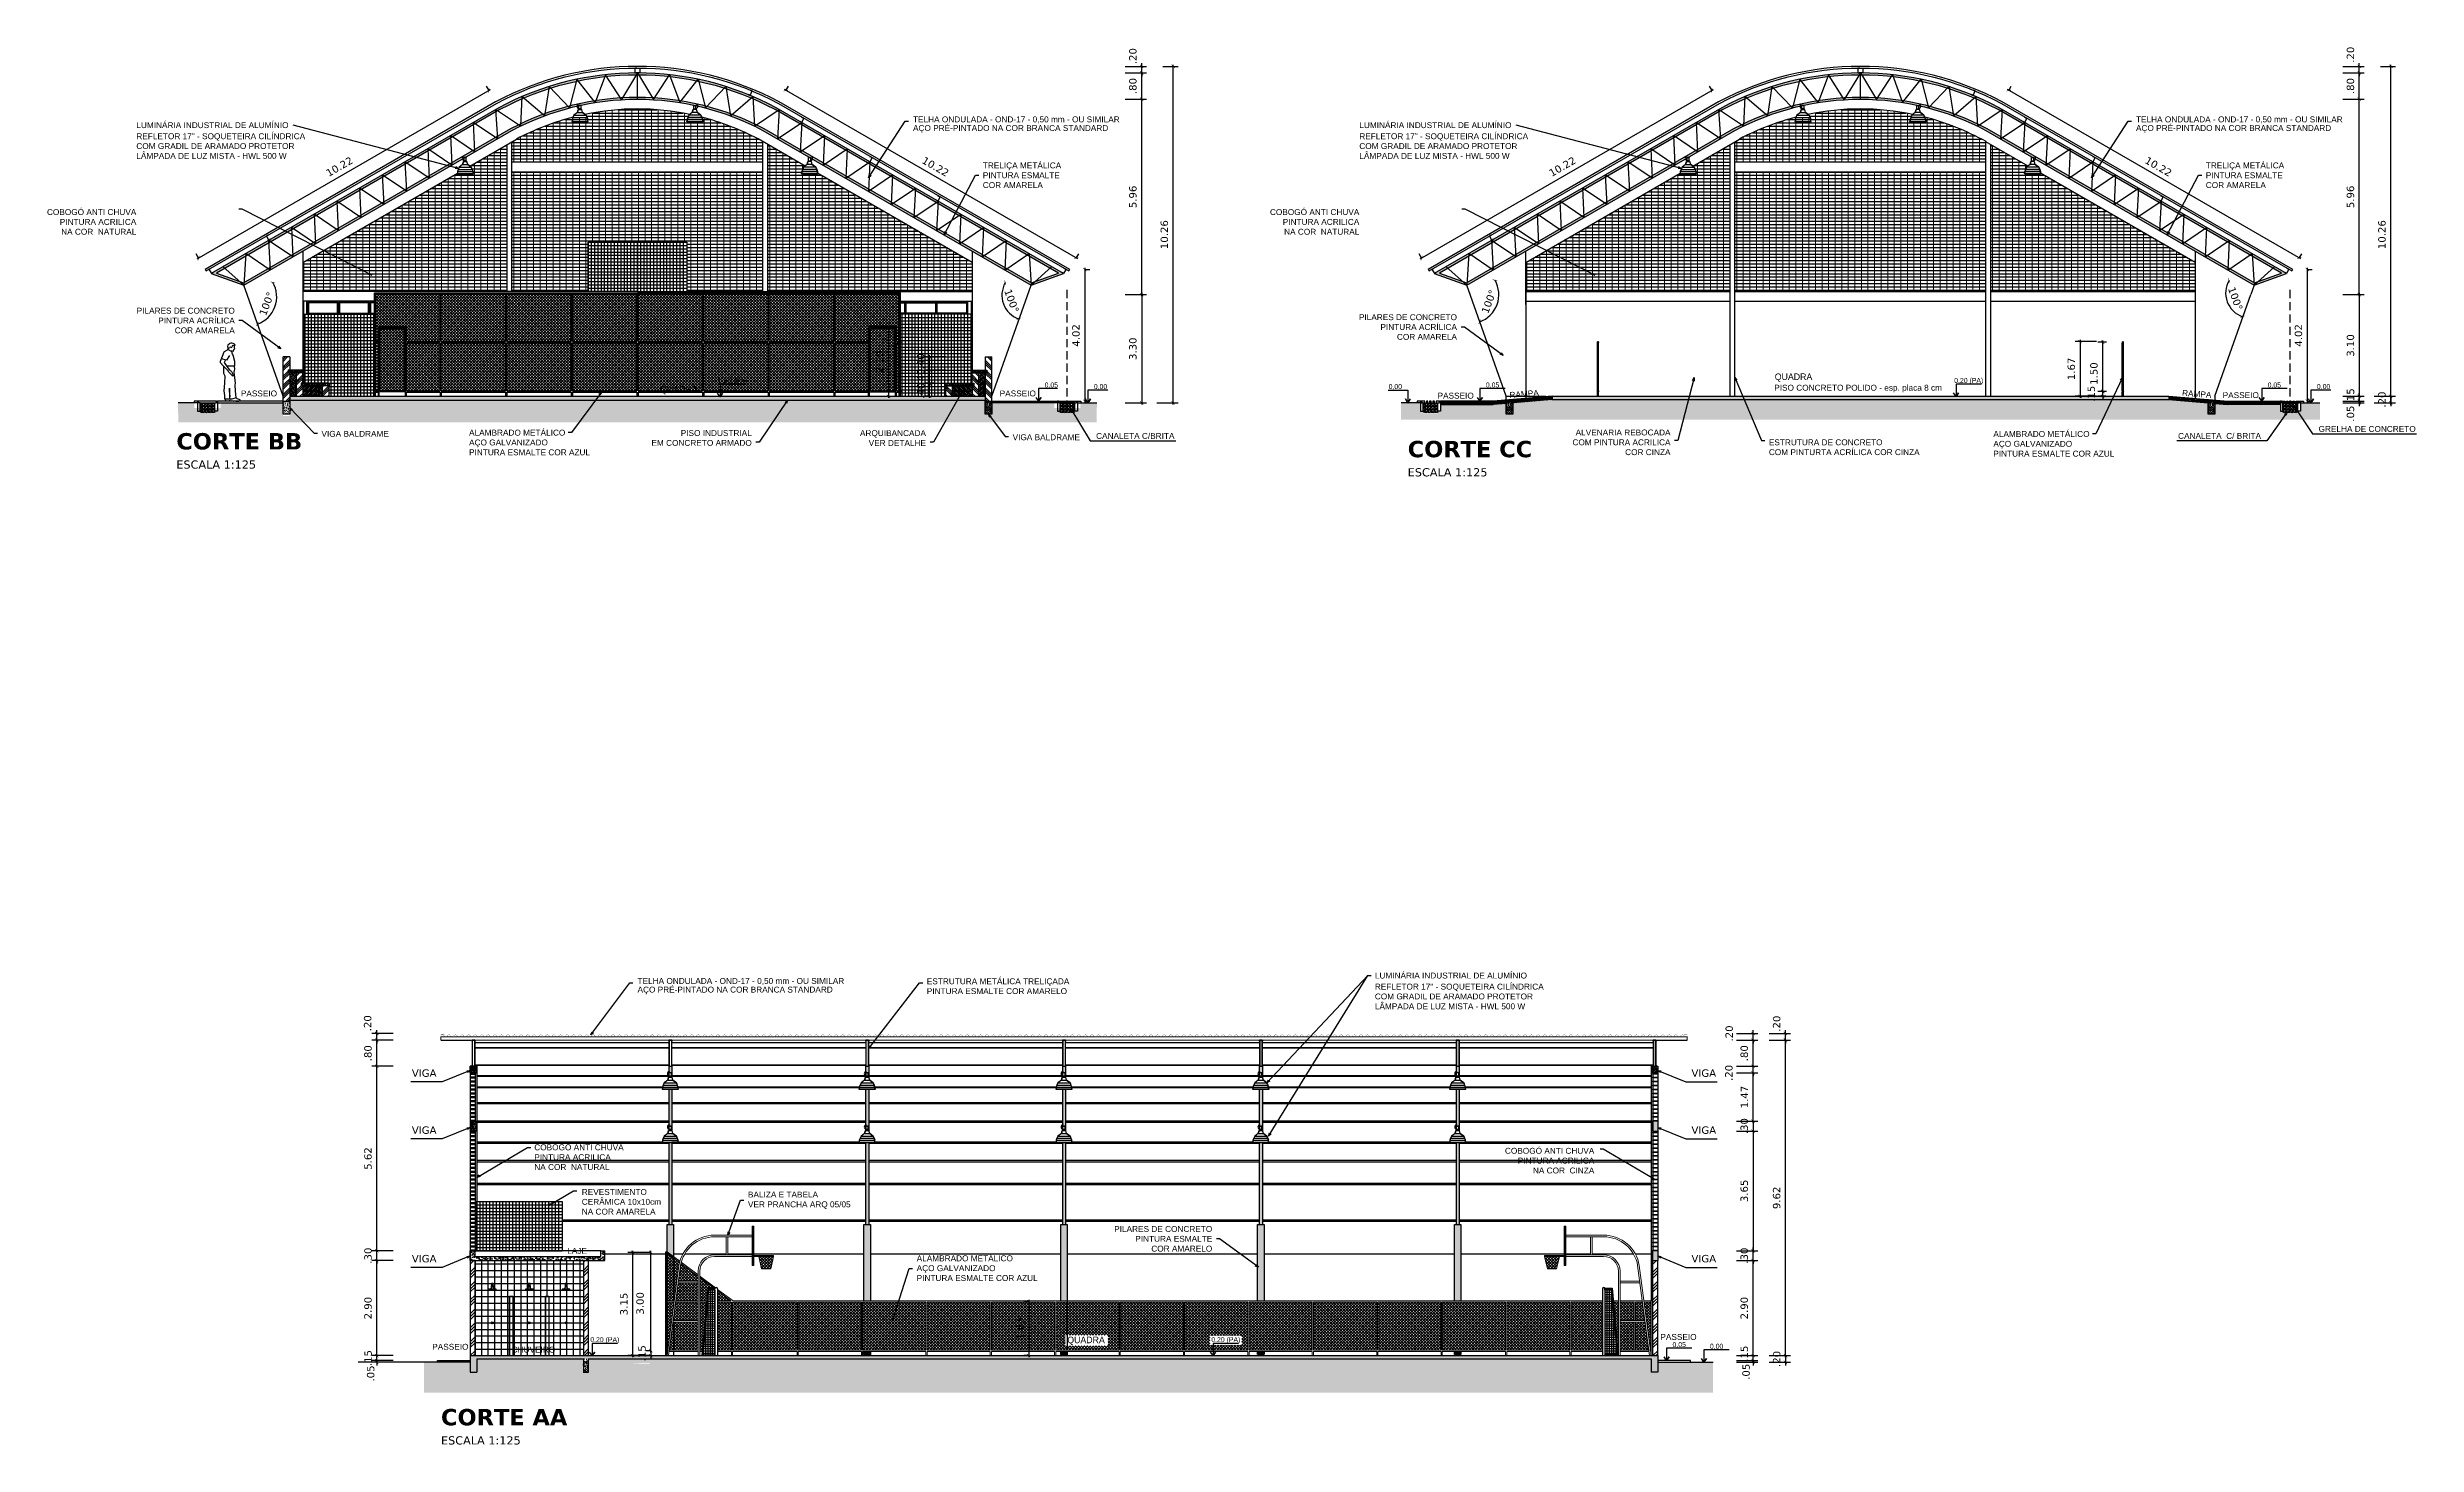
# Model space of a CAD drawing. Header units: inches. Extents: x -64 to 509, y -100 to 268.
# Drawn here: x -20.7 to 51.5, y -71.1 to -28.5 of the extents above; entities that cross this region are included whole.
import ezdxf
from ezdxf.enums import TextEntityAlignment as Align

# ---------------------------------------------------------------- set-up
doc = ezdxf.new("R2010")
doc.units = ezdxf.units.IN
doc.header["$MEASUREMENT"] = 0
doc.header["$PDMODE"] = 35
doc.linetypes.add('HIDDEN', pattern=[0.375, 0.25, -0.125])
for name, color, linetype in [('0_COR', 1, 'Continuous'), ('ALAMBRADO', 2, 'Continuous'), ('ALVENARIA', 4, 'Continuous'), ('ARQ_ALVENARIA', 1, 'Continuous'), ('ARQ_COBERTA', 2, 'Continuous'), ('ARQ_ESQUADRIA', 3, 'Continuous'), ('ARQ_HIDRO', 4, 'Continuous'), ('ARQ_REBOCO', 4, 'Continuous'), ('ARQ_VISTA0', 8, 'Continuous'), ('ARQ_VISTA1', 1, 'Continuous'), ('ARQ_VISTA2', 2, 'Continuous'), ('COTA', 1, 'Continuous'), ('COTAS', 1, 'Continuous'), ('ESQUADRIA', 2, 'Continuous'), ('HACHURA', 1, 'Continuous'), ('LINHA', 1, 'Continuous'), ('LUMINÁRIA QUADRA', 1, 'Continuous'), ('Nivel', 2, 'Continuous'), ('PROJEÇÃO', 8, 'HIDDEN'), ('Textos', 2, 'Continuous'), ('Trelica', 2, 'Continuous'), ('TXAMB', 2, 'Continuous'), ('VISTA', 1, 'Continuous'), ('VISTA1', 1, 'Continuous'), ('VISTA2', 3, 'Continuous')]:
    doc.layers.add(name, color=color, linetype=linetype)
for name, color, linetype, lineweight in [('A-EST_METAL', 2, 'Continuous', 9), ('futsal', 8, 'Continuous', 5), ('HAT', 8, 'Continuous', 15)]:
    doc.layers.add(name, color=color, linetype=linetype, lineweight=lineweight)
doc.styles.add('AMB125', font='verdana.ttf')
doc.styles.add('ARIAL', font='arial.ttf')
doc.styles.add('COTA125', font='arial.ttf')
doc.styles.add('ROMANS', font='arial.ttf')
doc.styles.get("Standard").update_dxf_attribs({"font": 'verdana.ttf'})
doc.styles.add('style1', font='GOTHIC.TTF')
doc.dimstyles.new('COTA125', dxfattribs={"dimtxt": 0.225, "dimasz": 0.1, "dimexe": 0.15, "dimexo": 0.5, "dimgap": 0.15, "dimtad": 1, "dimzin": 4, "dimdsep": 46, "dimtxsty": 'COTA125', "dimblk": 'ARCHTICK', "dimcen": -0.1, "dimdle": 0.05, "dimclrd": 256, "dimclre": 256, "dimclrt": 2, "dimadec": 0, "dimazin": 0, "dimtfac": 1, "dimtix": 1, "dimtmove": 2, "dimatfit": 3, "dimldrblk": 'OPEN30', "dimfxl": 0.5, "dimfxlon": 1, "dimtvp": 0.5, "dimtfillclr": 2, "dimtolj": 1, "dimtzin": 4, "dimarcsym": 0})
doc.dimstyles.new('COTA125$0', dxfattribs={"dimtxt": 0.225, "dimasz": 0.1, "dimexe": 0.15, "dimexo": 0.5, "dimgap": 0.15, "dimtad": 1, "dimzin": 4, "dimdsep": 46, "dimtxsty": 'AMB125', "dimblk": 'ARCHTICK', "dimcen": -0.1, "dimdle": 0.05, "dimclrd": 256, "dimclre": 256, "dimclrt": 3, "dimadec": 0, "dimazin": 0, "dimtfac": 1, "dimtix": 1, "dimtmove": 2, "dimatfit": 3, "dimldrblk": 'OPEN30', "dimfxl": 0.5, "dimfxlon": 1, "dimtvp": 0.5, "dimtfillclr": 2, "dimtolj": 1, "dimtzin": 4, "dimarcsym": 0})
doc.dimstyles.new('COTA125$7', dxfattribs={"dimtxt": 0.225, "dimasz": 0.1, "dimexe": 0.15, "dimexo": 0.5, "dimgap": 0.15, "dimtad": 1, "dimzin": 4, "dimdsep": 46, "dimtxsty": 'AMB125', "dimblk": 'ARCHTICK', "dimcen": -0.1, "dimdle": 0.05, "dimclrd": 256, "dimclre": 256, "dimclrt": 3, "dimadec": 0, "dimazin": 0, "dimtfac": 1, "dimtix": 1, "dimtmove": 2, "dimatfit": 3, "dimldrblk": 'OPEN30', "dimfxl": 0.5, "dimfxlon": 1, "dimtvp": 0.5, "dimtfillclr": 2, "dimtolj": 1, "dimtzin": 4, "dimarcsym": 0})
pattern_1 = [(0, (-12.33931, 4.66377), (0, 0.1), []), (90, (-12.33931, 4.66377), (-0.1, 6e-18), [])]
pattern_2 = [(45, (0, 0), (-0.03535534, 0.03535534), []), (45, (0, 0.025), (-0.03535534, 0.03535534), [])]

msp = doc.modelspace()

# ---------------------------------------------------------------- texts
at = {"layer": 'COTA', "char_height": 0.225, "style": 'AMB125'}
for insert, attachment_point in [((-8.833, -59.893), 9), ((29.419, -59.893), 7), ((-8.833, -61.632), 9), ((29.419, -61.632), 7), ((-8.833, -65.551), 9), ((29.419, -65.551), 7)]:
    msp.add_mtext('VIGA', dxfattribs=dict(at, insert=insert, attachment_point=attachment_point))
at = {"layer": 'HACHURA', "char_height": 0.5, "attachment_point": 1}
for s, insert in [('{\\fVerdana|b1|i0|c0|p34;CORTE BB\\P\\fVerdana|b0|i0|c0|p34;\\H0.5x;ESCALA 1:125}', (-16.764, -40.26)), ('{\\fVerdana|b1|i0|c0|p34;CORTE CC\\P\\fVerdana|b0|i0|c0|p34;\\H0.5x;ESCALA 1:125}', (20.77, -40.497)), ('{\\fVerdana|b1|i0|c0|p34;CORTE AA\\P\\fVerdana|b0|i0|c0|p34;\\H0.5x;ESCALA 1:125}', (-8.697, -70.018))]:
    msp.add_mtext(s, dxfattribs=dict(at, insert=insert))
at = {"layer": 'Nivel', "style": 'ARIAL'}
for s, p in [('0.20 (PA)', (0.198, -38.738)), ('0,05', (9.907, -38.867)), ('0,00', (11.407, -38.916)), ('0,05', (23.357, -38.867)), ('0,20 (PA)', (37.871, -38.73)), ('0,05', (47.186, -38.867)), ('0,00', (48.687, -38.916)), ('0.20 (PA)', (-3.702, -67.979)), ('0.20 (PA)', (15.226, -67.979)), ('0,05', (29.046, -68.13)), ('0,00', (30.186, -68.18))]:
    msp.add_text(s, height=0.15, dxfattribs=at).set_placement(p, align=Align.CENTER)
msp.add_text('0,00', height=0.15, rotation=360, dxfattribs=at).set_placement((20.393, -38.916), align=Align.CENTER)
at = {"layer": 'Textos', "char_height": 0.2, "width": 7.40757, "attachment_point": 7, "style": 'style1'}
for s, insert in [('QUADRA', (-2.016, -39.08)), ('QUADRA', (31.958, -38.696)), ('QUADRA ', (10.393, -68.068))]:
    msp.add_mtext(s, dxfattribs=dict(at, insert=insert))
at = {"layer": 'TXAMB', "char_height": 0.18, "style": 'ROMANS'}
for s, insert, attachment_point in [('LUMINÁRIA INDUSTRIAL DE ALUMÍNIO ', (-17.983, -30.871), 4), ('\\A1;AÇO PRÉ-PINTADO NA COR BRANCA STANDARD', (5.691, -30.985), 4), ('\\A1;TELHA ONDULADA - OND-17 - 0,50 mm - OU SIMILAR', (5.691, -30.711), 4), ('LUMINÁRIA INDUSTRIAL DE ALUMÍNIO ', (19.295, -30.871), 4), ('\\A1;AÇO PRÉ-PINTADO NA COR BRANCA STANDARD', (42.969, -30.985), 4), ('\\A1;TELHA ONDULADA - OND-17 - 0,50 mm - OU SIMILAR', (42.969, -30.711), 4), ('REFLETOR 17" - SOQUETEIRA CILÍNDRICA\\PCOM GRADIL DE ARAMADO PROTETOR\\PLÂMPADA DE LUZ MISTA - HWL 500 W  ', (-17.983, -31.509), 4), ('REFLETOR 17" - SOQUETEIRA CILÍNDRICA\\PCOM GRADIL DE ARAMADO PROTETOR\\PLÂMPADA DE LUZ MISTA - HWL 500 W  ', (19.295, -31.509), 4), ('TRELIÇA METÁLICA\\PPINTURA ESMALTE\\PCOR AMARELA', (7.819, -32.399), 4), ('TRELIÇA METÁLICA\\PPINTURA ESMALTE\\PCOR AMARELA', (45.097, -32.399), 4), ('COBOGÓ ANTI CHUVA\\PPINTURA ACRILICA\\PNA COR  NATURAL ', (-17.983, -34.213), 9), ('COBOGÓ ANTI CHUVA\\PPINTURA ACRILICA\\PNA COR  NATURAL ', (19.295, -34.213), 9), ('PILARES DE CONCRETO\\PPINTURA ACRÍLICA\\PCOR AMARELA', (-14.982, -36.829), 6), ('PILARES DE CONCRETO\\PPINTURA ACRÍLICA\\PCOR AMARELA', (22.272, -37.027), 6), ('PASSEIO', (-13.693, -39.053), 6), ('PASSEIO', (8.333, -39.053), 4), ('PISO CONCRETO POLIDO - esp. placa 8 cm', (31.943, -39.021), 7), ('PASSEIO', (22.784, -39.12), 6), ('PASSEIO', (45.611, -39.104), 4), ('VIGA BALDRAME', (-12.339, -40.375), 7), ('ALAMBRADO METÁLICO \\PAÇO GALVANIZADO \\PPINTURA ESMALTE COR AZUL ', (-7.841, -40.939), 7), ('PISO INDUSTRIAL \\PEM CONCRETO ARMADO ', (0.777, -40.651), 9), ('ARQUIBANCADA \\PVER DETALHE ', (6.086, -40.651), 9), ('VIGA BALDRAME', (8.727, -40.479), 7), ('CANALETA C/BRITA ', (11.272, -40.348), 4), ('ALVENARIA REBOCADA \\PCOM PINTURA ACRILICA\\PCOR CINZA', (28.781, -40.934), 9), ('ALAMBRADO METÁLICO \\PAÇO GALVANIZADO \\PPINTURA ESMALTE COR AZUL ', (38.621, -40.98), 7), ('CANALETA  C/ BRITA ', (46.781, -40.348), 6), ('GRELHA DE CONCRETO', (48.534, -40.135), 4), ('ESTRUTURA DE CONCRETO \\PCOM PINTURTA ACRÍLICA COR CINZA', (31.779, -40.934), 7), ('\\A1;TELHA ONDULADA - OND-17 - 0,50 mm - OU SIMILAR', (-2.706, -56.983), 4), ('ESTRUTURA METÁLICA TRELIÇADA\\PPINTURA ESMALTE COR AMARELO', (6.112, -57.128), 4), ('REFLETOR 17" - SOQUETEIRA CILÍNDRICA\\PCOM GRADIL DE ARAMADO PROTETOR\\PLÂMPADA DE LUZ MISTA - HWL 500 W  ', (19.769, -57.441), 4), ('LUMINÁRIA INDUSTRIAL DE ALUMÍNIO ', (19.769, -56.803), 4), ('\\A1;AÇO PRÉ-PINTADO NA COR BRANCA STANDARD', (-2.706, -57.258), 4), ('COBOGÓ ANTI CHUVA\\PPINTURA ACRILICA\\PNA COR  NATURAL ', (-5.853, -62.733), 7), ('COBOGÓ ANTI CHUVA\\PPINTURA ACRILICA\\PNA COR  CINZA', (26.458, -62.839), 9), ('REVESTIMENTO\\PCERÂMICA 10x10cm \\PNA COR AMARELA', (-4.405, -63.703), 4), ('BALIZA E TABELA \\PVER PRANCHA ARQ 05/05', (0.66, -63.654), 4), ('PILARES DE CONCRETO\\PPINTURA ESMALTE \\PCOR AMARELO', (14.813, -64.831), 6), ('\\A1;LAJE', (-4.248, -65.29), 9), ('ALAMBRADO METÁLICO \\PAÇO GALVANIZADO \\PPINTURA ESMALTE COR AZUL ', (5.803, -66.118), 7), ('PASSEIO', (28.472, -67.823), 4), ('PASSEIO', (-8.963, -68.124), 4), ('\\A1;CHUVEIRO', (-5.214, -68.301), 9)]:
    msp.add_mtext(s, dxfattribs=dict(at, insert=insert, attachment_point=attachment_point))
for insert, attachment_point, rotation in [((24.764, -39.03), 6, 4.42944), ((44.376, -39.03), 4, 355.57056)]:
    msp.add_mtext('RAMPA', dxfattribs=dict(at, insert=insert, attachment_point=attachment_point, rotation=rotation))

# ---------------------------------------------------------------- blocks, each defined once
blk = doc.blocks.new('TRELIÇA')
at = {"ltscale": 10}
for p, q in [((-0.047, 0), (-0.047, -0.033)), ((-0.047, 0), (0.047, 0)), ((0.042, 0), (-0.042, 0)), ((0.047, 0), (0.047, -0.033)), ((-0.047, -0.033), (-0.041, -0.033)), ((-0.041, -0.006), (-0.041, -0.033)), ((-0.041, -0.006), (0.041, -0.006)), ((-0.041, -0.033), (-0.041, -0.794)), ((-0.035, -0.006), (-0.035, -0.794)), ((0.035, -0.006), (0.035, -0.794)), ((0.041, -0.006), (0.041, -0.033)), ((0.041, -0.033), (0.047, -0.033)), ((0.041, -0.033), (0.041, -0.794)), ((-0.047, -0.767), (-0.041, -0.767)), ((-0.047, -0.767), (-0.047, -0.8)), ((-0.047, -0.8), (0.047, -0.8)), ((-0.041, -0.794), (0.041, -0.794)), ((0.041, -0.767), (0.047, -0.767)), ((0.047, -0.767), (0.047, -0.8))]:
    blk.add_line(p, q, dxfattribs=at)
blk = doc.blocks.new('_ArchTick')
at = {"color": 0, "linetype": 'ByBlock', "const_width": 0.15}
blk.add_lwpolyline([(-0.5, -0.5), (0.5, 0.5)], dxfattribs=at)
blk = doc.blocks.new('*D243')
at = {"layer": 'COTA', "lineweight": -2, "transparency": 16777216}
for p, q in [((-2.302, -68.243), (-2.452, -68.243)), ((-2.302, -68.393), (-2.452, -68.393)), ((-2.302, -68.243), (-2.302, -68.143)), ((-2.302, -68.243), (-2.302, -68.393)), ((-2.302, -68.393), (-2.302, -68.493))]:
    blk.add_line(p, q, dxfattribs=at)
at = {"layer": 'DEFPOINTS', "color": 0, "transparency": 16777216}
for p in [(-2.302, -68.393), (-1.826, -68.243), (-1.826, -68.393)]:
    blk.add_point(p, dxfattribs=at)
at = {"layer": 'COTA', "lineweight": -2, "transparency": 16777216, "xscale": 0.1, "yscale": 0.1, "zscale": 0.1}
for p, rotation in [((-2.302, -68.243), 270), ((-2.302, -68.393), 90)]:
    blk.add_blockref('_ArchTick', p, dxfattribs=dict(at, rotation=rotation))
at = {"layer": 'COTA', "color": 2, "transparency": 16777216, "insert": (-2.568, -68.318), "char_height": 0.225, "attachment_point": 5, "rotation": 90, "style": 'AMB125'}
blk.add_mtext('\\A1;.15', dxfattribs=at)
blk = doc.blocks.new('_Open30')
at = {"color": 0, "linetype": 'ByBlock', "lineweight": -2}
for p, q in [((-1, 0.27), (0, 0)), ((0, 0), (-1, -0.27)), ((0, 0), (-1, 0))]:
    blk.add_line(p, q, dxfattribs=at)
blk = doc.blocks.new('*D244')
at = {"layer": 'COTA', "lineweight": -2, "transparency": 16777216}
for p, q in [((-2.302, -65.242), (-2.452, -65.242)), ((-2.302, -68.293), (-2.302, -65.192)), ((-2.302, -68.243), (-2.452, -68.243))]:
    blk.add_line(p, q, dxfattribs=at)
at = {"layer": 'DEFPOINTS', "color": 0, "transparency": 16777216}
for p in [(-2.302, -65.242), (-1.824, -65.242), (-1.826, -68.243)]:
    blk.add_point(p, dxfattribs=at)
at = {"layer": 'COTA', "lineweight": -2, "transparency": 16777216, "xscale": 0.1, "yscale": 0.1, "zscale": 0.1}
for p, rotation in [((-2.302, -65.242), 90), ((-2.302, -68.243), 270)]:
    blk.add_blockref('_ArchTick', p, dxfattribs=dict(at, rotation=rotation))
at = {"layer": 'COTA', "color": 2, "transparency": 16777216, "insert": (-2.627, -66.798), "char_height": 0.225, "attachment_point": 5, "rotation": 90, "style": 'AMB125'}
blk.add_mtext('\\A1;3.00', dxfattribs=at)
blk = doc.blocks.new('*D245')
at = {"layer": 'COTA', "lineweight": -2, "transparency": 16777216}
for p, q in [((-2.353, -65.242), (-3.003, -65.242)), ((-2.853, -68.443), (-2.853, -65.192)), ((-2.353, -68.393), (-3.003, -68.393))]:
    blk.add_line(p, q, dxfattribs=at)
at = {"layer": 'DEFPOINTS', "color": 0, "transparency": 16777216}
for p in [(-2.853, -65.242), (-1.824, -65.242), (-1.844, -68.393)]:
    blk.add_point(p, dxfattribs=at)
at = {"layer": 'COTA', "lineweight": -2, "transparency": 16777216, "xscale": 0.1, "yscale": 0.1, "zscale": 0.1}
for p, rotation in [((-2.853, -65.242), 90), ((-2.853, -68.393), 270)]:
    blk.add_blockref('_ArchTick', p, dxfattribs=dict(at, rotation=rotation))
at = {"layer": 'COTA', "color": 2, "transparency": 16777216, "insert": (-3.12, -66.818), "char_height": 0.225, "attachment_point": 5, "rotation": 90, "style": 'AMB125'}
blk.add_mtext('\\A1;3.15', dxfattribs=at)
blk = doc.blocks.new('*D268')
at = {"layer": 'COTA', "lineweight": -2, "transparency": 16777216}
for p, q in [((30.796, -68.393), (31.446, -68.393)), ((30.796, -68.543), (31.446, -68.543)), ((31.296, -68.393), (31.296, -68.293)), ((31.296, -68.543), (31.296, -68.393)), ((31.296, -68.543), (31.296, -68.643))]:
    blk.add_line(p, q, dxfattribs=at)
at = {"layer": 'DEFPOINTS', "color": 0, "transparency": 16777216}
for p in [(28.393, -68.393), (28.393, -68.543), (31.296, -68.393)]:
    blk.add_point(p, dxfattribs=at)
at = {"layer": 'COTA', "lineweight": -2, "transparency": 16777216, "xscale": 0.1, "yscale": 0.1, "zscale": 0.1}
for p, rotation in [((31.296, -68.393), 270), ((31.296, -68.543), 90)]:
    blk.add_blockref('_ArchTick', p, dxfattribs=dict(at, rotation=rotation))
at = {"layer": 'COTA', "color": 2, "transparency": 16777216, "insert": (31.031, -68.331), "char_height": 0.225, "attachment_point": 5, "rotation": 90, "style": 'AMB125'}
blk.add_mtext('\\A1;.15', dxfattribs=at)
blk = doc.blocks.new('*D269')
at = {"layer": 'COTA', "lineweight": -2, "transparency": 16777216}
for p, q in [((30.796, -65.493), (31.446, -65.493)), ((31.296, -68.443), (31.296, -65.443)), ((30.796, -68.393), (31.446, -68.393))]:
    blk.add_line(p, q, dxfattribs=at)
at = {"layer": 'DEFPOINTS', "color": 0, "transparency": 16777216}
for p in [(28.393, -65.493), (31.296, -65.493), (28.393, -68.393)]:
    blk.add_point(p, dxfattribs=at)
at = {"layer": 'COTA', "lineweight": -2, "transparency": 16777216, "xscale": 0.1, "yscale": 0.1, "zscale": 0.1}
for p, rotation in [((31.296, -65.493), 90), ((31.296, -68.393), 270)]:
    blk.add_blockref('_ArchTick', p, dxfattribs=dict(at, rotation=rotation))
at = {"layer": 'COTA', "color": 2, "transparency": 16777216, "insert": (31.029, -66.943), "char_height": 0.225, "attachment_point": 5, "rotation": 90, "style": 'AMB125'}
blk.add_mtext('\\A1;2.90', dxfattribs=at)
blk = doc.blocks.new('*D270')
at = {"layer": 'COTA', "lineweight": -2, "transparency": 16777216}
for p, q in [((30.796, -65.193), (31.446, -65.193)), ((30.796, -65.493), (31.446, -65.493)), ((31.296, -65.193), (31.296, -65.093)), ((31.296, -65.493), (31.296, -65.193)), ((31.296, -65.493), (31.296, -65.593))]:
    blk.add_line(p, q, dxfattribs=at)
at = {"layer": 'DEFPOINTS', "color": 0, "transparency": 16777216}
for p in [(28.393, -65.193), (28.393, -65.493), (31.296, -65.193)]:
    blk.add_point(p, dxfattribs=at)
at = {"layer": 'COTA', "lineweight": -2, "transparency": 16777216, "xscale": 0.1, "yscale": 0.1, "zscale": 0.1}
for p, rotation in [((31.296, -65.193), 270), ((31.296, -65.493), 90)]:
    blk.add_blockref('_ArchTick', p, dxfattribs=dict(at, rotation=rotation))
at = {"layer": 'COTA', "color": 2, "transparency": 16777216, "insert": (31.029, -65.343), "char_height": 0.225, "attachment_point": 5, "rotation": 90, "style": 'AMB125'}
blk.add_mtext('\\A1;.30', dxfattribs=at)
blk = doc.blocks.new('*D271')
at = {"layer": 'COTA', "lineweight": -2, "transparency": 16777216}
for p, q in [((31.296, -58.568), (31.296, -58.468)), ((30.796, -58.568), (31.446, -58.568)), ((30.796, -58.77), (31.446, -58.77)), ((31.296, -58.77), (31.296, -58.568)), ((31.296, -58.77), (31.296, -58.87))]:
    blk.add_line(p, q, dxfattribs=at)
at = {"layer": 'DEFPOINTS', "color": 0, "transparency": 16777216}
for p in [(28.34, -58.77), (29.293, -58.568), (31.296, -58.568)]:
    blk.add_point(p, dxfattribs=at)
at = {"layer": 'COTA', "lineweight": -2, "transparency": 16777216, "xscale": 0.1, "yscale": 0.1, "zscale": 0.1}
for p, rotation in [((31.296, -58.568), 270), ((31.296, -58.77), 90)]:
    blk.add_blockref('_ArchTick', p, dxfattribs=dict(at, rotation=rotation))
at = {"layer": 'COTA', "color": 2, "transparency": 16777216, "insert": (30.571, -58.568), "char_height": 0.225, "attachment_point": 5, "rotation": 90, "style": 'AMB125'}
blk.add_mtext('\\A1;.20', dxfattribs=at)
blk = doc.blocks.new('*D275')
at = {"layer": 'COTA', "lineweight": -2, "transparency": 16777216}
for p, q in [((30.796, -61.244), (31.446, -61.244)), ((31.296, -61.244), (31.296, -61.144)), ((31.296, -61.244), (31.296, -61.544)), ((30.796, -61.544), (31.446, -61.544)), ((31.296, -61.544), (31.296, -61.644))]:
    blk.add_line(p, q, dxfattribs=at)
at = {"layer": 'DEFPOINTS', "color": 0, "transparency": 16777216}
for p in [(28.393, -61.244), (28.393, -61.544), (31.296, -61.544)]:
    blk.add_point(p, dxfattribs=at)
at = {"layer": 'COTA', "lineweight": -2, "transparency": 16777216, "xscale": 0.1, "yscale": 0.1, "zscale": 0.1}
for p, rotation in [((31.296, -61.244), 270), ((31.296, -61.544), 90)]:
    blk.add_blockref('_ArchTick', p, dxfattribs=dict(at, rotation=rotation))
at = {"layer": 'COTA', "color": 2, "transparency": 16777216, "insert": (31.029, -61.394), "char_height": 0.225, "attachment_point": 5, "rotation": 90, "style": 'AMB125'}
blk.add_mtext('\\A1;.30', dxfattribs=at)
blk = doc.blocks.new('*D276')
at = {"layer": 'COTA', "lineweight": -2, "transparency": 16777216}
for p, q in [((30.796, -61.544), (31.446, -61.544)), ((31.296, -61.494), (31.296, -65.243)), ((30.796, -65.193), (31.446, -65.193))]:
    blk.add_line(p, q, dxfattribs=at)
at = {"layer": 'DEFPOINTS', "color": 0, "transparency": 16777216}
for p in [(28.393, -61.544), (28.393, -65.193), (31.296, -65.193)]:
    blk.add_point(p, dxfattribs=at)
at = {"layer": 'COTA', "lineweight": -2, "transparency": 16777216, "xscale": 0.1, "yscale": 0.1, "zscale": 0.1}
for p, rotation in [((31.296, -61.544), 90), ((31.296, -65.193), 270)]:
    blk.add_blockref('_ArchTick', p, dxfattribs=dict(at, rotation=rotation))
at = {"layer": 'COTA', "color": 2, "transparency": 16777216, "insert": (31.029, -63.368), "char_height": 0.225, "attachment_point": 5, "rotation": 90, "style": 'AMB125'}
blk.add_mtext('\\A1;3.65', dxfattribs=at)
blk = doc.blocks.new('*D277')
at = {"layer": 'COTA', "lineweight": -2, "transparency": 16777216}
for p, q in [((-10.153, -68.543), (-10.803, -68.543)), ((-10.153, -68.593), (-10.803, -68.593)), ((-10.653, -68.543), (-10.653, -68.443)), ((-10.653, -68.593), (-10.653, -68.543)), ((-10.653, -68.593), (-10.653, -68.693))]:
    blk.add_line(p, q, dxfattribs=at)
at = {"layer": 'DEFPOINTS', "color": 0, "transparency": 16777216}
for p in [(-10.653, -68.543), (-8.807, -68.543), (-8.807, -68.593)]:
    blk.add_point(p, dxfattribs=at)
at = {"layer": 'COTA', "lineweight": -2, "transparency": 16777216, "xscale": 0.1, "yscale": 0.1, "zscale": 0.1}
for p, rotation in [((-10.653, -68.543), 270), ((-10.653, -68.593), 90)]:
    blk.add_blockref('_ArchTick', p, dxfattribs=dict(at, rotation=rotation))
at = {"layer": 'COTA', "color": 2, "transparency": 16777216, "insert": (-10.84, -68.936), "char_height": 0.225, "attachment_point": 5, "rotation": 90, "style": 'AMB125'}
blk.add_mtext('\\A1;.05', dxfattribs=at)
blk = doc.blocks.new('*D278')
at = {"layer": 'COTA', "lineweight": -2, "transparency": 16777216}
for p, q in [((-10.153, -68.393), (-10.803, -68.393)), ((-10.153, -68.543), (-10.803, -68.543)), ((-10.653, -68.393), (-10.653, -68.293)), ((-10.653, -68.543), (-10.653, -68.393)), ((-10.653, -68.543), (-10.653, -68.643))]:
    blk.add_line(p, q, dxfattribs=at)
at = {"layer": 'DEFPOINTS', "color": 0, "transparency": 16777216}
for p in [(-10.653, -68.393), (-8.807, -68.543), (-7.807, -68.393)]:
    blk.add_point(p, dxfattribs=at)
at = {"layer": 'COTA', "lineweight": -2, "transparency": 16777216, "xscale": 0.1, "yscale": 0.1, "zscale": 0.1}
for p, rotation in [((-10.653, -68.393), 270), ((-10.653, -68.543), 90)]:
    blk.add_blockref('_ArchTick', p, dxfattribs=dict(at, rotation=rotation))
at = {"layer": 'COTA', "color": 2, "transparency": 16777216, "insert": (-10.918, -68.468), "char_height": 0.225, "attachment_point": 5, "rotation": 90, "style": 'AMB125'}
blk.add_mtext('\\A1;.15', dxfattribs=at)
blk = doc.blocks.new('*D279')
at = {"layer": 'COTA', "lineweight": -2, "transparency": 16777216}
for p, q in [((-10.153, -65.493), (-10.803, -65.493)), ((-10.653, -68.443), (-10.653, -65.443)), ((-10.153, -68.393), (-10.803, -68.393))]:
    blk.add_line(p, q, dxfattribs=at)
at = {"layer": 'DEFPOINTS', "color": 0, "transparency": 16777216}
for p in [(-10.653, -65.493), (-7.807, -65.493), (-7.807, -68.393)]:
    blk.add_point(p, dxfattribs=at)
at = {"layer": 'COTA', "lineweight": -2, "transparency": 16777216, "xscale": 0.1, "yscale": 0.1, "zscale": 0.1}
for p, rotation in [((-10.653, -65.493), 90), ((-10.653, -68.393), 270)]:
    blk.add_blockref('_ArchTick', p, dxfattribs=dict(at, rotation=rotation))
at = {"layer": 'COTA', "color": 2, "transparency": 16777216, "insert": (-10.92, -66.943), "char_height": 0.225, "attachment_point": 5, "rotation": 90, "style": 'AMB125'}
blk.add_mtext('\\A1;2.90', dxfattribs=at)
blk = doc.blocks.new('*D280')
at = {"layer": 'COTA', "lineweight": -2, "transparency": 16777216}
for p, q in [((-10.153, -65.193), (-10.803, -65.193)), ((-10.153, -65.493), (-10.803, -65.493)), ((-10.653, -65.193), (-10.653, -65.093)), ((-10.653, -65.493), (-10.653, -65.193)), ((-10.653, -65.493), (-10.653, -65.593))]:
    blk.add_line(p, q, dxfattribs=at)
at = {"layer": 'DEFPOINTS', "color": 0, "transparency": 16777216}
for p in [(-10.653, -65.193), (-7.807, -65.193), (-7.807, -65.493)]:
    blk.add_point(p, dxfattribs=at)
at = {"layer": 'COTA', "lineweight": -2, "transparency": 16777216, "xscale": 0.1, "yscale": 0.1, "zscale": 0.1}
for p, rotation in [((-10.653, -65.193), 270), ((-10.653, -65.493), 90)]:
    blk.add_blockref('_ArchTick', p, dxfattribs=dict(at, rotation=rotation))
at = {"layer": 'COTA', "color": 2, "transparency": 16777216, "insert": (-10.92, -65.343), "char_height": 0.225, "attachment_point": 5, "rotation": 90, "style": 'AMB125'}
blk.add_mtext('\\A1;.30', dxfattribs=at)
blk = doc.blocks.new('*D281')
at = {"layer": 'COTA', "lineweight": -2, "transparency": 16777216}
for p, q in [((-10.153, -59.57), (-10.803, -59.57)), ((-10.653, -65.243), (-10.653, -59.52)), ((-10.153, -65.193), (-10.803, -65.193))]:
    blk.add_line(p, q, dxfattribs=at)
at = {"layer": 'DEFPOINTS', "color": 0, "transparency": 16777216}
for p in [(-10.653, -59.57), (-7.807, -59.57), (-7.807, -65.193)]:
    blk.add_point(p, dxfattribs=at)
at = {"layer": 'COTA', "lineweight": -2, "transparency": 16777216, "xscale": 0.1, "yscale": 0.1, "zscale": 0.1}
for p, rotation in [((-10.653, -59.57), 90), ((-10.653, -65.193), 270)]:
    blk.add_blockref('_ArchTick', p, dxfattribs=dict(at, rotation=rotation))
at = {"layer": 'COTA', "color": 2, "transparency": 16777216, "insert": (-10.92, -62.381), "char_height": 0.225, "attachment_point": 5, "rotation": 90, "style": 'AMB125'}
blk.add_mtext('\\A1;5.62', dxfattribs=at)
blk = doc.blocks.new('*D282')
at = {"layer": 'COTA', "lineweight": -2, "transparency": 16777216}
for p, q in [((-10.153, -58.77), (-10.803, -58.77)), ((-10.653, -59.62), (-10.653, -58.72)), ((-10.153, -59.57), (-10.803, -59.57))]:
    blk.add_line(p, q, dxfattribs=at)
at = {"layer": 'DEFPOINTS', "color": 0, "transparency": 16777216}
for p in [(-10.653, -58.77), (-7.754, -58.77), (-7.807, -59.57)]:
    blk.add_point(p, dxfattribs=at)
at = {"layer": 'COTA', "lineweight": -2, "transparency": 16777216, "xscale": 0.1, "yscale": 0.1, "zscale": 0.1}
for p, rotation in [((-10.653, -58.77), 90), ((-10.653, -59.57), 270)]:
    blk.add_blockref('_ArchTick', p, dxfattribs=dict(at, rotation=rotation))
at = {"layer": 'COTA', "color": 2, "transparency": 16777216, "insert": (-10.921, -59.17), "char_height": 0.225, "attachment_point": 5, "rotation": 90, "style": 'AMB125'}
blk.add_mtext('\\A1;.80', dxfattribs=at)
blk = doc.blocks.new('*D283')
at = {"layer": 'COTA', "lineweight": -2, "transparency": 16777216}
for p, q in [((-10.653, -58.568), (-10.653, -58.468)), ((-10.153, -58.568), (-10.803, -58.568)), ((-10.153, -58.77), (-10.803, -58.77)), ((-10.653, -58.77), (-10.653, -58.568)), ((-10.653, -58.77), (-10.653, -58.87))]:
    blk.add_line(p, q, dxfattribs=at)
at = {"layer": 'DEFPOINTS', "color": 0, "transparency": 16777216}
for p in [(-10.653, -58.568), (-8.597, -58.568), (-7.754, -58.77)]:
    blk.add_point(p, dxfattribs=at)
at = {"layer": 'COTA', "lineweight": -2, "transparency": 16777216, "xscale": 0.1, "yscale": 0.1, "zscale": 0.1}
for p, rotation in [((-10.653, -58.568), 270), ((-10.653, -58.77), 90)]:
    blk.add_blockref('_ArchTick', p, dxfattribs=dict(at, rotation=rotation))
at = {"layer": 'COTA', "color": 2, "transparency": 16777216, "insert": (-10.932, -58.256), "char_height": 0.225, "attachment_point": 5, "rotation": 90, "style": 'AMB125'}
blk.add_mtext('\\A1;.20', dxfattribs=at)
blk = doc.blocks.new('*D284')
at = {"layer": 'COTA', "lineweight": -2, "transparency": 16777216}
for p, q in [((30.796, -68.543), (31.446, -68.543)), ((30.796, -68.593), (31.446, -68.593)), ((31.296, -68.543), (31.296, -68.443)), ((31.296, -68.543), (31.296, -68.593)), ((31.296, -68.593), (31.296, -68.693))]:
    blk.add_line(p, q, dxfattribs=at)
at = {"layer": 'DEFPOINTS', "color": 0, "transparency": 16777216}
for p in [(28.393, -68.543), (29.38, -68.593), (31.296, -68.593)]:
    blk.add_point(p, dxfattribs=at)
at = {"layer": 'COTA', "lineweight": -2, "transparency": 16777216, "xscale": 0.1, "yscale": 0.1, "zscale": 0.1}
for p, rotation in [((31.296, -68.543), 270), ((31.296, -68.593), 90)]:
    blk.add_blockref('_ArchTick', p, dxfattribs=dict(at, rotation=rotation))
at = {"layer": 'COTA', "color": 2, "transparency": 16777216, "insert": (31.085, -68.884), "char_height": 0.225, "attachment_point": 5, "rotation": 90, "style": 'AMB125'}
blk.add_mtext('\\A1;.05', dxfattribs=at)
blk = doc.blocks.new('*D289')
at = {"layer": 'COTA', "lineweight": -2, "transparency": 16777216}
for p, q in [((30.796, -59.77), (31.446, -59.77)), ((31.296, -61.294), (31.296, -59.72)), ((30.796, -61.244), (31.446, -61.244))]:
    blk.add_line(p, q, dxfattribs=at)
at = {"layer": 'DEFPOINTS', "color": 0, "transparency": 16777216}
for p in [(28.393, -59.77), (31.296, -59.77), (28.393, -61.244)]:
    blk.add_point(p, dxfattribs=at)
at = {"layer": 'COTA', "lineweight": -2, "transparency": 16777216, "xscale": 0.1, "yscale": 0.1, "zscale": 0.1}
for p, rotation in [((31.296, -59.77), 90), ((31.296, -61.244), 270)]:
    blk.add_blockref('_ArchTick', p, dxfattribs=dict(at, rotation=rotation))
at = {"layer": 'COTA', "color": 2, "transparency": 16777216, "insert": (31.033, -60.507), "char_height": 0.225, "attachment_point": 5, "rotation": 90, "style": 'AMB125'}
blk.add_mtext('\\A1;1.47', dxfattribs=at)
blk = doc.blocks.new('*D290')
at = {"layer": 'COTA', "lineweight": -2, "transparency": 16777216}
for p, q in [((30.796, -59.57), (31.446, -59.57)), ((30.796, -59.77), (31.446, -59.77)), ((31.296, -59.57), (31.296, -59.47)), ((31.296, -59.77), (31.296, -59.57)), ((31.296, -59.77), (31.296, -59.87))]:
    blk.add_line(p, q, dxfattribs=at)
at = {"layer": 'DEFPOINTS', "color": 0, "transparency": 16777216}
for p in [(28.393, -59.57), (28.393, -59.77), (31.296, -59.57)]:
    blk.add_point(p, dxfattribs=at)
at = {"layer": 'COTA', "lineweight": -2, "transparency": 16777216, "xscale": 0.1, "yscale": 0.1, "zscale": 0.1}
for p, rotation in [((31.296, -59.57), 270), ((31.296, -59.77), 90)]:
    blk.add_blockref('_ArchTick', p, dxfattribs=dict(at, rotation=rotation))
at = {"layer": 'COTA', "color": 2, "transparency": 16777216, "insert": (30.561, -59.77), "char_height": 0.225, "attachment_point": 5, "rotation": 90, "style": 'AMB125'}
blk.add_mtext('\\A1;.20', dxfattribs=at)
blk = doc.blocks.new('*D291')
at = {"layer": 'COTA', "lineweight": -2, "transparency": 16777216}
for p, q in [((30.796, -58.77), (31.446, -58.77)), ((31.296, -59.62), (31.296, -58.72)), ((30.796, -59.57), (31.446, -59.57))]:
    blk.add_line(p, q, dxfattribs=at)
at = {"layer": 'DEFPOINTS', "color": 0, "transparency": 16777216}
for p in [(29.293, -58.77), (31.296, -58.77), (28.393, -59.57)]:
    blk.add_point(p, dxfattribs=at)
at = {"layer": 'COTA', "lineweight": -2, "transparency": 16777216, "xscale": 0.1, "yscale": 0.1, "zscale": 0.1}
for p, rotation in [((31.296, -58.77), 90), ((31.296, -59.57), 270)]:
    blk.add_blockref('_ArchTick', p, dxfattribs=dict(at, rotation=rotation))
at = {"layer": 'COTA', "color": 2, "transparency": 16777216, "insert": (31.029, -59.17), "char_height": 0.225, "attachment_point": 5, "rotation": 90, "style": 'AMB125'}
blk.add_mtext('\\A1;.80', dxfattribs=at)
blk = doc.blocks.new('*D292')
at = {"layer": 'COTA', "lineweight": -2, "transparency": 16777216}
for p, q in [((31.784, -58.77), (32.434, -58.77)), ((32.284, -68.443), (32.284, -58.72)), ((31.784, -68.393), (32.434, -68.393))]:
    blk.add_line(p, q, dxfattribs=at)
at = {"layer": 'DEFPOINTS', "color": 0, "transparency": 16777216}
for p in [(28.293, -58.77), (32.284, -58.77), (28.393, -68.393)]:
    blk.add_point(p, dxfattribs=at)
at = {"layer": 'COTA', "lineweight": -2, "transparency": 16777216, "xscale": 0.1, "yscale": 0.1, "zscale": 0.1}
for p, rotation in [((32.284, -58.77), 90), ((32.284, -68.393), 270)]:
    blk.add_blockref('_ArchTick', p, dxfattribs=dict(at, rotation=rotation))
at = {"layer": 'COTA', "color": 2, "transparency": 16777216, "insert": (32.017, -63.581), "char_height": 0.225, "attachment_point": 5, "rotation": 90, "style": 'AMB125'}
blk.add_mtext('\\A1;9.62', dxfattribs=at)
blk = doc.blocks.new('*D293')
at = {"layer": 'COTA', "lineweight": -2, "transparency": 16777216}
for p, q in [((32.284, -58.568), (32.284, -58.468)), ((31.784, -58.568), (32.434, -58.568)), ((31.784, -58.77), (32.434, -58.77)), ((32.284, -58.77), (32.284, -58.568)), ((32.284, -58.77), (32.284, -58.87))]:
    blk.add_line(p, q, dxfattribs=at)
at = {"layer": 'DEFPOINTS', "color": 0, "transparency": 16777216}
for p in [(28.293, -58.77), (29.293, -58.568), (32.284, -58.568)]:
    blk.add_point(p, dxfattribs=at)
at = {"layer": 'COTA', "lineweight": -2, "transparency": 16777216, "xscale": 0.1, "yscale": 0.1, "zscale": 0.1}
for p, rotation in [((32.284, -58.568), 270), ((32.284, -58.77), 90)]:
    blk.add_blockref('_ArchTick', p, dxfattribs=dict(at, rotation=rotation))
at = {"layer": 'COTA', "color": 2, "transparency": 16777216, "insert": (32.017, -58.27), "char_height": 0.225, "attachment_point": 5, "rotation": 90, "style": 'AMB125'}
blk.add_mtext('\\A1;.20', dxfattribs=at)
blk = doc.blocks.new('*D294')
at = {"layer": 'COTA', "lineweight": -2, "transparency": 16777216}
for p, q in [((31.784, -68.393), (32.434, -68.393)), ((31.784, -68.593), (32.434, -68.593)), ((32.284, -68.393), (32.284, -68.293)), ((32.284, -68.393), (32.284, -68.593)), ((32.284, -68.593), (32.284, -68.693))]:
    blk.add_line(p, q, dxfattribs=at)
at = {"layer": 'DEFPOINTS', "color": 0, "transparency": 16777216}
for p in [(28.393, -68.393), (30.079, -68.593), (32.284, -68.593)]:
    blk.add_point(p, dxfattribs=at)
at = {"layer": 'COTA', "lineweight": -2, "transparency": 16777216, "xscale": 0.1, "yscale": 0.1, "zscale": 0.1}
for p, rotation in [((32.284, -68.393), 270), ((32.284, -68.593), 90)]:
    blk.add_blockref('_ArchTick', p, dxfattribs=dict(at, rotation=rotation))
at = {"layer": 'COTA', "color": 2, "transparency": 16777216, "insert": (32.017, -68.493), "char_height": 0.225, "attachment_point": 5, "rotation": 90, "style": 'AMB125'}
blk.add_mtext('\\A1;.20', dxfattribs=at)
blk = doc.blocks.new('tabela vista')
at = {"layer": 'COTAS'}
h = blk.add_hatch(dxfattribs=at)
h.set_pattern_fill('ANSI37', color=256, scale=0.5, style=0)
h.set_pattern_definition([(45, (107.18712, -45.548095), (-0.044194174, 0.044194174), []), (135, (107.18712, -45.548095), (-0.044194174, -0.044194174), [])])
h.paths.add_polyline_path([(-2.165, 2.65), (-1.885, 2.65), (-1.8, 3.02), (-2.25, 3.02)])
for points in [[(0.002, 2.575), (0, 2.575), (0, 2.577, 0.414214), (-0.002, 2.575, 1)], [(0, 2.577), (0, 2.575), (0.002, 2.575, 0.414214)]]:
    blk.add_hatch(color=256, dxfattribs=at).paths.add_polyline_path(points)
at = {"color": 2}
for p, q in [((-1.65, 3.95), (-1.6, 3.95)), ((-1.65, 2.745), (-1.65, 3.95)), ((-1.62, 2.745), (-1.62, 3.95)), ((-1.6, 2.745), (-1.6, 3.95)), ((-1.6, 3.675), (-0.45, 3.675)), ((-1.6, 3.625), (-0.45, 3.625)), ((-0.85, 3.075), (-0.85, 3.625)), ((-0.8, 3.075), (-0.8, 3.625)), ((-2.25, 3.05), (-1.65, 3.05)), ((-2.25, 3.02), (-2.25, 3.05)), ((-2.25, 3.02), (-1.65, 3.02)), ((-2.165, 2.65), (-2.25, 3.02)), ((-1.885, 2.65), (-1.8, 3.02)), ((-1.8, 3.02), (-1.8, 3.05)), ((-1.6, 3.075), (-0.45, 3.075)), ((-1.6, 3.025), (-0.45, 3.025)), ((-2.165, 2.65), (-1.885, 2.65)), ((-1.65, 2.745), (-1.6, 2.745)), ((0, 0), (0, 2.575)), ((0.05, 0), (0.05, 2.575)), ((0.05, 2.275), (0.648, 2.275)), ((0.05, 2.225), (0.655, 2.225)), ((0.95, 0), (0.586, 2.745)), ((1, 0), (0.637, 2.745)), ((0.05, 1.075), (0.808, 1.075)), ((0.05, 1.025), (0.814, 1.025))]:
    blk.add_line(p, q, dxfattribs=at)
for radius, start in [(1.1, 8.89044), (1.05, 9.31747), (0.5, 0), (0.45, 0)]:
    blk.add_arc((-0.45, 2.575), radius, start, 90, dxfattribs=at)
at = {"layer": 'COTAS'}
blk.add_circle((0, 2.575), 0.002, dxfattribs=at)
blk = doc.blocks.new('*D630')
at = {"layer": 'COTA', "lineweight": -2, "transparency": 16777216}
for p, q in [((9.218, -66.744), (9.068, -66.744)), ((9.218, -66.694), (9.218, -68.443)), ((9.218, -68.393), (9.068, -68.393))]:
    blk.add_line(p, q, dxfattribs=at)
at = {"layer": 'DEFPOINTS', "color": 0, "transparency": 16777216}
for p in [(9.529, -66.744), (9.218, -68.393), (9.529, -68.393)]:
    blk.add_point(p, dxfattribs=at)
at = {"layer": 'COTA', "lineweight": -2, "transparency": 16777216, "xscale": 0.1, "yscale": 0.1, "zscale": 0.1}
for p, rotation in [((9.218, -66.744), 90), ((9.218, -68.393), 270)]:
    blk.add_blockref('_ArchTick', p, dxfattribs=dict(at, rotation=rotation))
at = {"layer": 'COTA', "color": 2, "transparency": 16777216, "insert": (8.951, -67.568), "char_height": 0.225, "attachment_point": 5, "rotation": 90, "style": 'AMB125'}
blk.add_mtext('\\A1;1.65', dxfattribs=at)
blk = doc.blocks.new('*D273')
at = {"layer": 'COTA', "lineweight": -2, "transparency": 16777216}
for p, q in [((49.275, -30.077), (49.925, -30.077)), ((49.775, -36.088), (49.775, -30.027)), ((49.275, -36.038), (49.925, -36.038))]:
    blk.add_line(p, q, dxfattribs=at)
at = {"layer": 'DEFPOINTS', "color": 0, "transparency": 16777216}
for p in [(34.57, -30.077), (49.775, -30.077), (47.57, -36.038)]:
    blk.add_point(p, dxfattribs=at)
at = {"layer": 'COTA', "lineweight": -2, "transparency": 16777216, "xscale": 0.1, "yscale": 0.1, "zscale": 0.1}
for p, rotation in [((49.775, -30.077), 90), ((49.775, -36.038), 270)]:
    blk.add_blockref('_ArchTick', p, dxfattribs=dict(at, rotation=rotation))
at = {"layer": 'COTA', "color": 2, "transparency": 16777216, "insert": (49.508, -33.058), "char_height": 0.225, "attachment_point": 5, "rotation": 90, "style": 'AMB125'}
blk.add_mtext('\\A1;5.96', dxfattribs=at)
blk = doc.blocks.new('*D274')
at = {"layer": 'COTA', "lineweight": -2, "transparency": 16777216}
for p, q in [((49.275, -29.277), (49.925, -29.277)), ((49.775, -30.127), (49.775, -29.227)), ((49.275, -30.077), (49.925, -30.077))]:
    blk.add_line(p, q, dxfattribs=at)
at = {"layer": 'DEFPOINTS', "color": 0, "transparency": 16777216}
for p in [(34.57, -29.277), (49.775, -29.277), (34.57, -30.077)]:
    blk.add_point(p, dxfattribs=at)
at = {"layer": 'COTA', "lineweight": -2, "transparency": 16777216, "xscale": 0.1, "yscale": 0.1, "zscale": 0.1}
for p, rotation in [((49.775, -29.277), 90), ((49.775, -30.077), 270)]:
    blk.add_blockref('_ArchTick', p, dxfattribs=dict(at, rotation=rotation))
at = {"layer": 'COTA', "color": 2, "transparency": 16777216, "insert": (49.508, -29.677), "char_height": 0.225, "attachment_point": 5, "rotation": 90, "style": 'AMB125'}
blk.add_mtext('\\A1;.80', dxfattribs=at)
blk = doc.blocks.new('*D285')
at = {"layer": 'ARQ_REBOCO', "lineweight": -2, "ltscale": 10, "transparency": 16777216}
for p, q in [((49.275, -36.038), (49.925, -36.038)), ((49.775, -35.988), (49.775, -39.188)), ((49.275, -39.138), (49.925, -39.138))]:
    blk.add_line(p, q, dxfattribs=at)
at = {"layer": 'DEFPOINTS', "color": 0, "ltscale": 10, "transparency": 16777216}
for p in [(47.57, -36.038), (43.97, -39.138), (49.775, -39.138)]:
    blk.add_point(p, dxfattribs=at)
at = {"layer": 'ARQ_REBOCO', "lineweight": -2, "ltscale": 10, "transparency": 16777216, "xscale": 0.1, "yscale": 0.1, "zscale": 0.1}
for p, rotation in [((49.775, -36.038), 90), ((49.775, -39.138), 270)]:
    blk.add_blockref('_ArchTick', p, dxfattribs=dict(at, rotation=rotation))
at = {"layer": 'ARQ_REBOCO', "color": 2, "ltscale": 10, "transparency": 16777216, "insert": (49.508, -37.588), "char_height": 0.225, "attachment_point": 5, "rotation": 90, "style": 'AMB125'}
blk.add_mtext('\\A1;3.10', dxfattribs=at)
blk = doc.blocks.new('*D286')
at = {"layer": 'COTA', "lineweight": -2, "transparency": 16777216}
for p, q in [((41.766, -37.468), (41.116, -37.468)), ((41.266, -37.418), (41.266, -39.188)), ((41.766, -39.138), (41.116, -39.138))]:
    blk.add_line(p, q, dxfattribs=at)
at = {"layer": 'DEFPOINTS', "color": 0, "transparency": 16777216}
for p in [(42.57, -37.468), (41.266, -39.138), (42.57, -39.138)]:
    blk.add_point(p, dxfattribs=at)
at = {"layer": 'COTA', "lineweight": -2, "transparency": 16777216, "xscale": 0.1, "yscale": 0.1, "zscale": 0.1}
for p, rotation in [((41.266, -37.468), 90), ((41.266, -39.138), 270)]:
    blk.add_blockref('_ArchTick', p, dxfattribs=dict(at, rotation=rotation))
at = {"layer": 'COTA', "color": 2, "transparency": 16777216, "insert": (40.999, -38.303), "char_height": 0.225, "attachment_point": 5, "rotation": 90, "style": 'AMB125'}
blk.add_mtext('\\A1;1.67', dxfattribs=at)
blk = doc.blocks.new('*D287')
at = {"layer": 'COTA', "lineweight": -2, "transparency": 16777216}
for p, q in [((42.07, -38.988), (41.805, -38.988)), ((41.955, -38.988), (41.955, -38.888)), ((41.955, -39.138), (41.955, -38.988)), ((42.052, -39.138), (41.805, -39.138)), ((41.955, -39.138), (41.955, -39.238))]:
    blk.add_line(p, q, dxfattribs=at)
at = {"layer": 'DEFPOINTS', "color": 0, "transparency": 16777216}
for p in [(41.955, -38.988), (42.57, -38.988), (42.552, -39.138)]:
    blk.add_point(p, dxfattribs=at)
at = {"layer": 'COTA', "lineweight": -2, "transparency": 16777216, "xscale": 0.1, "yscale": 0.1, "zscale": 0.1}
for p, rotation in [((41.955, -38.988), 270), ((41.955, -39.138), 90)]:
    blk.add_blockref('_ArchTick', p, dxfattribs=dict(at, rotation=rotation))
at = {"layer": 'COTA', "color": 2, "transparency": 16777216, "insert": (41.607, -39.063), "char_height": 0.225, "attachment_point": 5, "rotation": 90, "style": 'AMB125'}
blk.add_mtext('\\A1;.15', dxfattribs=at)
blk = doc.blocks.new('*D288')
at = {"layer": 'COTA', "lineweight": -2, "transparency": 16777216}
for p, q in [((42.07, -37.487), (41.805, -37.487)), ((41.955, -39.038), (41.955, -37.437)), ((42.07, -38.988), (41.805, -38.988))]:
    blk.add_line(p, q, dxfattribs=at)
at = {"layer": 'DEFPOINTS', "color": 0, "transparency": 16777216}
for p in [(41.955, -37.487), (42.57, -37.487), (42.57, -38.988)]:
    blk.add_point(p, dxfattribs=at)
at = {"layer": 'COTA', "lineweight": -2, "transparency": 16777216, "xscale": 0.1, "yscale": 0.1, "zscale": 0.1}
for p, rotation in [((41.955, -37.487), 90), ((41.955, -38.988), 270)]:
    blk.add_blockref('_ArchTick', p, dxfattribs=dict(at, rotation=rotation))
at = {"layer": 'COTA', "color": 2, "transparency": 16777216, "insert": (41.688, -38.446), "char_height": 0.225, "attachment_point": 5, "rotation": 90, "style": 'AMB125'}
blk.add_mtext('\\A1;1.50', dxfattribs=at)
blk = doc.blocks.new('*D317')
at = {"layer": 'COTA', "lineweight": -2, "transparency": 16777216}
for p, q in [((12.161, -30.077), (12.811, -30.077)), ((12.661, -36.088), (12.661, -30.027)), ((12.161, -36.038), (12.811, -36.038))]:
    blk.add_line(p, q, dxfattribs=at)
at = {"layer": 'DEFPOINTS', "color": 0, "transparency": 16777216}
for p in [(-2.708, -30.077), (12.661, -30.077), (10.292, -36.038)]:
    blk.add_point(p, dxfattribs=at)
at = {"layer": 'COTA', "lineweight": -2, "transparency": 16777216, "xscale": 0.1, "yscale": 0.1, "zscale": 0.1}
for p, rotation in [((12.661, -30.077), 90), ((12.661, -36.038), 270)]:
    blk.add_blockref('_ArchTick', p, dxfattribs=dict(at, rotation=rotation))
at = {"layer": 'COTA', "color": 2, "transparency": 16777216, "insert": (12.394, -33.058), "char_height": 0.225, "attachment_point": 5, "rotation": 90, "style": 'AMB125'}
blk.add_mtext('\\A1;5.96', dxfattribs=at)
blk = doc.blocks.new('*D318')
at = {"layer": 'COTA', "lineweight": -2, "transparency": 16777216}
for p, q in [((12.161, -29.277), (12.811, -29.277)), ((12.661, -30.127), (12.661, -29.227)), ((12.161, -30.077), (12.811, -30.077))]:
    blk.add_line(p, q, dxfattribs=at)
at = {"layer": 'DEFPOINTS', "color": 0, "transparency": 16777216}
for p in [(-2.708, -29.277), (12.661, -29.277), (-2.708, -30.077)]:
    blk.add_point(p, dxfattribs=at)
at = {"layer": 'COTA', "lineweight": -2, "transparency": 16777216, "xscale": 0.1, "yscale": 0.1, "zscale": 0.1}
for p, rotation in [((12.661, -29.277), 90), ((12.661, -30.077), 270)]:
    blk.add_blockref('_ArchTick', p, dxfattribs=dict(at, rotation=rotation))
at = {"layer": 'COTA', "color": 2, "transparency": 16777216, "insert": (12.394, -29.677), "char_height": 0.225, "attachment_point": 5, "rotation": 90, "style": 'AMB125'}
blk.add_mtext('\\A1;.80', dxfattribs=at)
blk = doc.blocks.new('*D334')
at = {"layer": 'COTA', "lineweight": -2, "transparency": 16777216}
for p, q in [((6.335, -38.738), (6.042, -38.738)), ((6.192, -39.188), (6.192, -38.688)), ((6.192, -39.138), (6.042, -39.138))]:
    blk.add_line(p, q, dxfattribs=at)
at = {"layer": 'DEFPOINTS', "color": 0, "transparency": 16777216}
for p in [(6.192, -38.738), (6.835, -38.738), (6.692, -39.138)]:
    blk.add_point(p, dxfattribs=at)
at = {"layer": 'COTA', "lineweight": -2, "transparency": 16777216, "xscale": 0.1, "yscale": 0.1, "zscale": 0.1}
for p, rotation in [((6.192, -38.738), 90), ((6.192, -39.138), 270)]:
    blk.add_blockref('_ArchTick', p, dxfattribs=dict(at, rotation=rotation))
at = {"layer": 'COTA', "color": 2, "transparency": 16777216, "insert": (5.925, -38.971), "char_height": 0.225, "attachment_point": 5, "rotation": 90, "style": 'AMB125'}
blk.add_mtext('\\A1;.40', dxfattribs=at)
blk = doc.blocks.new('*D335')
at = {"layer": 'COTA', "lineweight": -2, "transparency": 16777216}
for p, q in [((6.192, -38.338), (6.192, -38.238)), ((6.692, -38.338), (6.042, -38.338)), ((6.335, -38.738), (6.042, -38.738)), ((6.192, -38.738), (6.192, -38.338)), ((6.192, -38.738), (6.192, -38.838))]:
    blk.add_line(p, q, dxfattribs=at)
at = {"layer": 'DEFPOINTS', "color": 0, "transparency": 16777216}
for p in [(6.192, -38.338), (6.835, -38.738), (7.492, -38.338)]:
    blk.add_point(p, dxfattribs=at)
at = {"layer": 'COTA', "lineweight": -2, "transparency": 16777216, "xscale": 0.1, "yscale": 0.1, "zscale": 0.1}
for p, rotation in [((6.192, -38.338), 270), ((6.192, -38.738), 90)]:
    blk.add_blockref('_ArchTick', p, dxfattribs=dict(at, rotation=rotation))
at = {"layer": 'COTA', "color": 2, "transparency": 16777216, "insert": (5.925, -38.538), "char_height": 0.225, "attachment_point": 5, "rotation": 90, "style": 'AMB125'}
blk.add_mtext('\\A1;.40', dxfattribs=at)
blk = doc.blocks.new('*D333')
at = {"layer": 'COTA', "lineweight": -2, "transparency": 16777216}
for p, q in [((6.692, -37.938), (6.042, -37.938)), ((6.192, -38.388), (6.192, -37.888)), ((6.692, -38.338), (6.042, -38.338))]:
    blk.add_line(p, q, dxfattribs=at)
at = {"layer": 'DEFPOINTS', "color": 0, "transparency": 16777216}
for p in [(6.192, -37.938), (7.892, -37.938), (7.492, -38.338)]:
    blk.add_point(p, dxfattribs=at)
at = {"layer": 'COTA', "lineweight": -2, "transparency": 16777216, "xscale": 0.1, "yscale": 0.1, "zscale": 0.1}
for p, rotation in [((6.192, -37.938), 90), ((6.192, -38.338), 270)]:
    blk.add_blockref('_ArchTick', p, dxfattribs=dict(at, rotation=rotation))
at = {"layer": 'COTA', "color": 2, "transparency": 16777216, "insert": (5.925, -38.073), "char_height": 0.225, "attachment_point": 5, "rotation": 90, "style": 'AMB125'}
blk.add_mtext('\\A1;.40', dxfattribs=at)
blk = doc.blocks.new('*D336')
at = {"layer": 'COTA', "lineweight": -2, "transparency": 16777216}
for p, q in [((49.275, -39.138), (49.925, -39.138)), ((49.275, -39.288), (49.925, -39.288)), ((49.775, -39.138), (49.775, -39.038)), ((49.775, -39.138), (49.775, -39.288)), ((49.775, -39.288), (49.775, -39.388))]:
    blk.add_line(p, q, dxfattribs=at)
at = {"layer": 'DEFPOINTS', "color": 0, "transparency": 16777216}
for p in [(34.6, -39.138), (48.573, -39.288), (49.775, -39.288)]:
    blk.add_point(p, dxfattribs=at)
at = {"layer": 'COTA', "lineweight": -2, "transparency": 16777216, "xscale": 0.1, "yscale": 0.1, "zscale": 0.1}
for p, rotation in [((49.775, -39.138), 270), ((49.775, -39.288), 90)]:
    blk.add_blockref('_ArchTick', p, dxfattribs=dict(at, rotation=rotation))
at = {"layer": 'COTA', "color": 2, "transparency": 16777216, "insert": (49.51, -39.138), "char_height": 0.225, "attachment_point": 5, "rotation": 90, "style": 'AMB125'}
blk.add_mtext('\\A1;.15', dxfattribs=at)
blk = doc.blocks.new('*D337')
at = {"layer": 'COTA', "lineweight": -2, "transparency": 16777216}
for p, q in [((50.234, -39.138), (50.884, -39.138)), ((50.234, -39.338), (50.884, -39.338)), ((50.734, -39.138), (50.734, -39.038)), ((50.734, -39.138), (50.734, -39.338)), ((50.734, -39.338), (50.734, -39.438))]:
    blk.add_line(p, q, dxfattribs=at)
at = {"layer": 'DEFPOINTS', "color": 0, "transparency": 16777216}
for p in [(35.558, -39.138), (48.573, -39.338), (50.734, -39.338)]:
    blk.add_point(p, dxfattribs=at)
at = {"layer": 'COTA', "lineweight": -2, "transparency": 16777216, "xscale": 0.1, "yscale": 0.1, "zscale": 0.1}
for p, rotation in [((50.734, -39.138), 270), ((50.734, -39.338), 90)]:
    blk.add_blockref('_ArchTick', p, dxfattribs=dict(at, rotation=rotation))
at = {"layer": 'COTA', "color": 2, "transparency": 16777216, "insert": (50.467, -39.238), "char_height": 0.225, "attachment_point": 5, "rotation": 90, "style": 'AMB125'}
blk.add_mtext('\\A1;.20', dxfattribs=at)
blk = doc.blocks.new('*D338')
at = {"layer": 'COTA', "lineweight": -2, "transparency": 16777216}
blk.add_arc((46.47, -35.988), 0.768, 150, 250.46335, dxfattribs=at)
at = {"layer": 'DEFPOINTS', "color": 0, "transparency": 16777216}
for p in [(44.794, -35.021), (45.704, -36.035), (46.47, -35.988), (46.47, -35.988), (45.394, -39.021)]:
    blk.add_point(p, dxfattribs=at)
at = {"layer": 'COTA', "lineweight": -2, "transparency": 16777216, "xscale": 0.1, "yscale": 0.1, "zscale": 0.1}
for p, rotation in [((45.805, -35.604), 60.00000000000131), ((46.213, -36.712), 340.4633450618729)]:
    blk.add_blockref('_ArchTick', p, dxfattribs=dict(at, rotation=rotation))
at = {"layer": 'COTA', "color": 2, "transparency": 16777216, "insert": (46, -36.161), "char_height": 0.225, "attachment_point": 5, "rotation": 290.23167, "style": 'AMB125'}
blk.add_mtext('\\A1;100°', dxfattribs=at)
blk = doc.blocks.new('HUM05')
at = {"color": 0, "linetype": 'Continuous'}
for p, q in [((0.096, 1.579), (-0.014, 1.52)), ((-0.119, 1.057), (0.116, 1.057)), ((0.198, 1.176), (0.039, 0.944)), ((0.043, 1.385), (0.135, 1.242)), ((0.214, 1.055), (0.085, 0.922)), ((0.135, 1.242), (0.284, 1.289)), ((0.166, 1.257), (0.198, 1.176))]:
    blk.add_line(p, q, dxfattribs=at)
for points in [[(-0.135, 1.698), (-0.115, 1.735), (-0.069, 1.748), (-0.026, 1.764), (0.001, 1.766), (0.03, 1.753), (0.039, 1.746), (0.089, 1.707), (0.103, 1.66), (0.076, 1.603), (0.076, 1.59), (0.082, 1.594), (0.094, 1.578), (0.1, 1.587), (0.116, 1.549), (0.202, 1.497), (0.211, 1.485), (0.259, 1.361), (0.327, 1.2), (0.327, 1.175), (0.218, 1.06), (0.228, 0.844), (0.187, 0.772), (0.189, 0.548), (0.209, 0.305), (0.193, 0.169), (0.193, 0.067), (0.17, 0.057), (0.167, 0.003), (0.135, 0), (0.118, 0.008), (0.067, 0.008), (0.007, 0.02), (-0.004, 0.006), (-0.083, -0.001), (-0.099, 0.009), (-0.149, -0.001), (-0.244, -0.005), (-0.287, 0.004), (-0.287, 0.033), (-0.196, 0.063), (-0.16, 0.097), (-0.144, 0.305), (-0.128, 0.487), (-0.144, 0.541), (-0.124, 0.72), (-0.103, 0.874), (-0.112, 0.926), (-0.119, 0.969), (-0.112, 1.06), (-0.119, 1.08), (-0.119, 1.143), (-0.119, 1.202), (-0.069, 1.402), (-0.054, 1.429), (-0.042, 1.463), (-0.042, 1.479), (-0.024, 1.515), (-0.015, 1.522), (-0.026, 1.531), (-0.074, 1.524), (-0.081, 1.531), (-0.085, 1.549), (-0.094, 1.553), (-0.097, 1.562), (-0.097, 1.574), (-0.099, 1.583), (-0.119, 1.587), (-0.108, 1.628), (-0.117, 1.644), (-0.112, 1.685), (-0.135, 1.698), (-0.135, 1.698)], [(-0.112, 1.685), (-0.05, 1.697), (-0.023, 1.636), (0.003, 1.621), (0.009, 1.647), (0.029, 1.633), (0.038, 1.609), (0.076, 1.603)]]:
    blk.add_lwpolyline(points, dxfattribs=at)
at = {"color": 0}
for points in [[(-0.16, 0.097), (-0.029, 0.053), (0.026, 0.056), (0.027, 0.131)], [(0.026, 0.056), (0.17, 0.057)]]:
    blk.add_lwpolyline(points, dxfattribs=at)
at = {"color": 0, "linetype": 'Continuous'}
blk.add_lwpolyline([(0.027, 0.131), (0.041, 0.388), (0.041, 0.248)], close=True, dxfattribs=at)
blk.add_spline([(0.035, 0.947), (-0.032, 0.881), (-0.064, 0.758), (-0.002, 0.814), (0.042, 0.857), (0.074, 0.897), (0.093, 0.922)], degree=3, dxfattribs=at)
blk = doc.blocks.new('*D405')
at = {"layer": 'COTA', "lineweight": -2, "transparency": 16777216}
for p, q in [((49.275, -39.288), (49.925, -39.288)), ((49.275, -39.338), (49.925, -39.338)), ((49.775, -39.288), (49.775, -39.188)), ((49.775, -39.288), (49.775, -39.338)), ((49.775, -39.338), (49.775, -39.438))]:
    blk.add_line(p, q, dxfattribs=at)
at = {"layer": 'DEFPOINTS', "color": 0, "transparency": 16777216}
for p in [(48.573, -39.288), (48.573, -39.338), (49.775, -39.338)]:
    blk.add_point(p, dxfattribs=at)
at = {"layer": 'COTA', "lineweight": -2, "transparency": 16777216, "xscale": 0.1, "yscale": 0.1, "zscale": 0.1}
for p, rotation in [((49.775, -39.288), 270), ((49.775, -39.338), 90)]:
    blk.add_blockref('_ArchTick', p, dxfattribs=dict(at, rotation=rotation))
at = {"layer": 'COTA', "color": 2, "transparency": 16777216, "insert": (49.508, -39.666), "char_height": 0.225, "attachment_point": 5, "rotation": 90, "style": 'AMB125'}
blk.add_mtext('\\A1;.05', dxfattribs=at)
blk = doc.blocks.new('*D473')
at = {"layer": 'COTA', "lineweight": -2, "transparency": 16777216}
for p, q in [((4.945, -36.988), (4.945, -39.188)), ((4.945, -37.038), (5.095, -37.038)), ((4.945, -39.138), (5.095, -39.138))]:
    blk.add_line(p, q, dxfattribs=at)
at = {"layer": 'DEFPOINTS', "color": 0, "transparency": 16777216}
for p in [(4.761, -37.038), (4.761, -39.138), (4.945, -39.138)]:
    blk.add_point(p, dxfattribs=at)
at = {"layer": 'COTA', "lineweight": -2, "transparency": 16777216, "xscale": 0.1, "yscale": 0.1, "zscale": 0.1}
for p, rotation in [((4.945, -37.038), 90), ((4.945, -39.138), 270)]:
    blk.add_blockref('_ArchTick', p, dxfattribs=dict(at, rotation=rotation))
at = {"layer": 'COTA', "color": 2, "transparency": 16777216, "insert": (4.678, -38.088), "char_height": 0.225, "attachment_point": 5, "rotation": 90, "style": 'AMB125'}
blk.add_mtext('\\A1;2.10', dxfattribs=at)
blk = doc.blocks.new('*D481')
at = {"layer": 'COTA', "lineweight": -2, "transparency": 16777216}
for p, q in [((12.161, -36.038), (12.811, -36.038)), ((12.661, -35.988), (12.661, -39.388)), ((12.161, -39.338), (12.811, -39.338))]:
    blk.add_line(p, q, dxfattribs=at)
at = {"layer": 'DEFPOINTS', "color": 0, "transparency": 16777216}
for p in [(9.492, -36.038), (10.002, -39.338), (12.661, -39.338)]:
    blk.add_point(p, dxfattribs=at)
at = {"layer": 'COTA', "lineweight": -2, "transparency": 16777216, "xscale": 0.1, "yscale": 0.1, "zscale": 0.1}
for p, rotation in [((12.661, -36.038), 90), ((12.661, -39.338), 270)]:
    blk.add_blockref('_ArchTick', p, dxfattribs=dict(at, rotation=rotation))
at = {"layer": 'COTA', "color": 2, "transparency": 16777216, "insert": (12.394, -37.688), "char_height": 0.225, "attachment_point": 5, "rotation": 90, "style": 'AMB125'}
blk.add_mtext('\\A1;3.30', dxfattribs=at)
blk = doc.blocks.new('*D606')
at = {"layer": 'COTA', "lineweight": -2, "transparency": 16777216}
blk.add_arc((9.168, -36.056), 0.768, 150, 250.46335, dxfattribs=at)
at = {"layer": 'DEFPOINTS', "color": 0, "transparency": 16777216}
for p in [(7.492, -35.088), (8.402, -36.103), (9.168, -36.056), (9.168, -36.056), (8.092, -39.088)]:
    blk.add_point(p, dxfattribs=at)
at = {"layer": 'COTA', "lineweight": -2, "transparency": 16777216, "xscale": 0.1, "yscale": 0.1, "zscale": 0.1}
for p, rotation in [((8.503, -35.672), 60.00000000000138), ((8.911, -36.78), 340.4633450618728)]:
    blk.add_blockref('_ArchTick', p, dxfattribs=dict(at, rotation=rotation))
at = {"layer": 'COTA', "color": 2, "transparency": 16777216, "insert": (8.698, -36.229), "char_height": 0.225, "attachment_point": 5, "rotation": 290.23167, "style": 'AMB125'}
blk.add_mtext('\\A1;100°', dxfattribs=at)
blk = doc.blocks.new('*D607')
at = {"layer": 'COTA', "lineweight": -2, "transparency": 16777216}
blk.add_arc((22.67, -36.038), 0.879, 289.53665, 30, dxfattribs=at)
at = {"layer": 'DEFPOINTS', "color": 0, "transparency": 16777216}
for p in [(24.37, -35.057), (22.568, -35.751), (22.67, -36.038), (23.372, -36.567), (23.77, -39.138)]:
    blk.add_point(p, dxfattribs=at)
at = {"layer": 'COTA', "lineweight": -2, "transparency": 16777216, "xscale": 0.1, "yscale": 0.1, "zscale": 0.1}
for p, rotation in [((23.431, -35.599), 119.9999999999997), ((22.964, -36.867), 199.5366549381288)]:
    blk.add_blockref('_ArchTick', p, dxfattribs=dict(at, rotation=rotation))
at = {"layer": 'COTA', "color": 2, "transparency": 16777216, "insert": (23.244, -36.25), "char_height": 0.225, "attachment_point": 5, "rotation": 69.76833, "style": 'AMB125'}
blk.add_mtext('\\A1;100°', dxfattribs=at)
blk = doc.blocks.new('*D608')
at = {"layer": 'COTA', "lineweight": -2, "transparency": 16777216}
blk.add_arc((-14.584, -36.106), 0.879, 289.53665, 30, dxfattribs=at)
at = {"layer": 'DEFPOINTS', "color": 0, "transparency": 16777216}
for p in [(-12.884, -35.124), (-14.584, -36.106), (-14.584, -36.106), (-13.882, -36.634), (-13.484, -39.206)]:
    blk.add_point(p, dxfattribs=at)
at = {"layer": 'COTA', "lineweight": -2, "transparency": 16777216, "xscale": 0.1, "yscale": 0.1, "zscale": 0.1}
for p, rotation in [((-13.823, -35.666), 119.9999999999999), ((-14.29, -36.934), 199.5366549381288)]:
    blk.add_blockref('_ArchTick', p, dxfattribs=dict(at, rotation=rotation))
at = {"layer": 'COTA', "color": 2, "transparency": 16777216, "insert": (-14.01, -36.317), "char_height": 0.225, "attachment_point": 5, "rotation": 69.76833, "style": 'AMB125'}
blk.add_mtext('\\A1;100°', dxfattribs=at)
blk = doc.blocks.new('*D663')
at = {"layer": 'COTA', "lineweight": -2, "transparency": 16777216}
for p, q in [((12.161, -29.077), (12.811, -29.077)), ((12.161, -29.277), (12.811, -29.277)), ((12.661, -29.077), (12.661, -28.977)), ((12.661, -29.277), (12.661, -29.077)), ((12.661, -29.277), (12.661, -29.377))]:
    blk.add_line(p, q, dxfattribs=at)
at = {"layer": 'DEFPOINTS', "color": 0, "transparency": 16777216}
for p in [(-2.708, -29.077), (-2.708, -29.277), (12.661, -29.077)]:
    blk.add_point(p, dxfattribs=at)
at = {"layer": 'COTA', "lineweight": -2, "transparency": 16777216, "xscale": 0.1, "yscale": 0.1, "zscale": 0.1}
for p, rotation in [((12.661, -29.077), 270), ((12.661, -29.277), 90)]:
    blk.add_blockref('_ArchTick', p, dxfattribs=dict(at, rotation=rotation))
at = {"layer": 'COTA', "color": 2, "transparency": 16777216, "insert": (12.394, -28.765), "char_height": 0.225, "attachment_point": 5, "rotation": 90, "style": 'AMB125'}
blk.add_mtext('\\A1;.20', dxfattribs=at)
blk = doc.blocks.new('*D667')
at = {"layer": 'COTA', "lineweight": -2, "transparency": 16777216}
for p, q in [((-16.128, -34.948), (-7.189, -29.787)), ((-7.232, -29.812), (-7.307, -29.682)), ((-16.085, -34.923), (-16.16, -34.793))]:
    blk.add_line(p, q, dxfattribs=at)
at = {"layer": 'DEFPOINTS', "color": 0, "transparency": 16777216}
for p in [(-7.232, -29.812), (-7.03, -30.162), (-15.883, -35.273)]:
    blk.add_point(p, dxfattribs=at)
at = {"layer": 'COTA', "lineweight": -2, "transparency": 16777216, "xscale": 0.1, "yscale": 0.1, "zscale": 0.1}
for p, rotation in [((-7.232, -29.812), 29.99999999999974), ((-16.085, -34.923), 209.9999999999997)]:
    blk.add_blockref('_ArchTick', p, dxfattribs=dict(at, rotation=rotation))
at = {"layer": 'COTA', "color": 2, "transparency": 16777216, "insert": (-11.792, -32.136), "char_height": 0.225, "attachment_point": 5, "rotation": 30, "style": 'AMB125'}
blk.add_mtext('\\A1;10.22', dxfattribs=at)
blk = doc.blocks.new('*D668')
at = {"layer": 'COTA', "lineweight": -2, "transparency": 16777216}
for p, q in [((10.712, -34.948), (1.773, -29.787)), ((1.816, -29.812), (1.891, -29.682)), ((10.669, -34.923), (10.744, -34.793))]:
    blk.add_line(p, q, dxfattribs=at)
at = {"layer": 'DEFPOINTS', "color": 0, "transparency": 16777216}
for p in [(1.614, -30.162), (1.816, -29.812), (10.467, -35.273)]:
    blk.add_point(p, dxfattribs=at)
at = {"layer": 'COTA', "lineweight": -2, "transparency": 16777216, "xscale": 0.1, "yscale": 0.1, "zscale": 0.1}
for p, rotation in [((1.816, -29.812), 150.0000000000002), ((10.669, -34.923), 330.0000000000002)]:
    blk.add_blockref('_ArchTick', p, dxfattribs=dict(at, rotation=rotation))
at = {"layer": 'COTA', "color": 2, "transparency": 16777216, "insert": (6.376, -32.136), "char_height": 0.225, "attachment_point": 5, "rotation": 330, "style": 'AMB125'}
blk.add_mtext('\\A1;10.22', dxfattribs=at)
blk = doc.blocks.new('*D671')
at = {"layer": 'COTA', "lineweight": -2, "transparency": 16777216}
for p, q in [((21.15, -34.948), (30.089, -29.787)), ((30.046, -29.812), (29.971, -29.682)), ((21.193, -34.923), (21.118, -34.793))]:
    blk.add_line(p, q, dxfattribs=at)
at = {"layer": 'DEFPOINTS', "color": 0, "transparency": 16777216}
for p in [(30.046, -29.812), (30.248, -30.162), (21.395, -35.273)]:
    blk.add_point(p, dxfattribs=at)
at = {"layer": 'COTA', "lineweight": -2, "transparency": 16777216, "xscale": 0.1, "yscale": 0.1, "zscale": 0.1}
for p, rotation in [((30.046, -29.812), 29.99999999999974), ((21.193, -34.923), 209.9999999999997)]:
    blk.add_blockref('_ArchTick', p, dxfattribs=dict(at, rotation=rotation))
at = {"layer": 'COTA', "color": 2, "transparency": 16777216, "insert": (25.486, -32.136), "char_height": 0.225, "attachment_point": 5, "rotation": 30, "style": 'AMB125'}
blk.add_mtext('\\A1;10.22', dxfattribs=at)
blk = doc.blocks.new('*D670')
at = {"layer": 'COTA', "lineweight": -2, "transparency": 16777216}
for p, q in [((47.99, -34.948), (39.051, -29.787)), ((39.094, -29.812), (39.169, -29.682)), ((47.947, -34.923), (48.022, -34.793))]:
    blk.add_line(p, q, dxfattribs=at)
at = {"layer": 'DEFPOINTS', "color": 0, "transparency": 16777216}
for p in [(38.892, -30.162), (39.094, -29.812), (47.745, -35.273)]:
    blk.add_point(p, dxfattribs=at)
at = {"layer": 'COTA', "lineweight": -2, "transparency": 16777216, "xscale": 0.1, "yscale": 0.1, "zscale": 0.1}
for p, rotation in [((39.094, -29.812), 150.0000000000002), ((47.947, -34.923), 330.0000000000002)]:
    blk.add_blockref('_ArchTick', p, dxfattribs=dict(at, rotation=rotation))
at = {"layer": 'COTA', "color": 2, "transparency": 16777216, "insert": (43.654, -32.136), "char_height": 0.225, "attachment_point": 5, "rotation": 330, "style": 'AMB125'}
blk.add_mtext('\\A1;10.22', dxfattribs=at)
blk = doc.blocks.new('*D673')
at = {"layer": 'COTA', "lineweight": -2, "transparency": 16777216}
for p, q in [((50.425, -29.077), (50.884, -29.077)), ((50.734, -39.388), (50.734, -29.027)), ((50.234, -39.338), (50.884, -39.338))]:
    blk.add_line(p, q, dxfattribs=at)
at = {"layer": 'DEFPOINTS', "color": 0, "transparency": 16777216}
for p in [(49.925, -29.077), (50.734, -29.077), (48.573, -39.338)]:
    blk.add_point(p, dxfattribs=at)
at = {"layer": 'COTA', "lineweight": -2, "transparency": 16777216, "xscale": 0.1, "yscale": 0.1, "zscale": 0.1}
for p, rotation in [((50.734, -29.077), 90), ((50.734, -39.338), 270)]:
    blk.add_blockref('_ArchTick', p, dxfattribs=dict(at, rotation=rotation))
at = {"layer": 'COTA', "color": 2, "transparency": 16777216, "insert": (50.467, -34.208), "char_height": 0.225, "attachment_point": 5, "rotation": 90, "style": 'AMB125'}
blk.add_mtext('\\A1;10.26', dxfattribs=at)
blk = doc.blocks.new('*D674')
at = {"layer": 'COTA', "lineweight": -2, "transparency": 16777216}
for p, q in [((49.275, -29.077), (49.925, -29.077)), ((49.275, -29.277), (49.925, -29.277)), ((49.775, -29.077), (49.775, -28.977)), ((49.775, -29.277), (49.775, -29.077)), ((49.775, -29.277), (49.775, -29.377))]:
    blk.add_line(p, q, dxfattribs=at)
at = {"layer": 'DEFPOINTS', "color": 0, "transparency": 16777216}
for p in [(34.57, -29.277), (41.636, -29.077), (49.775, -29.077)]:
    blk.add_point(p, dxfattribs=at)
at = {"layer": 'COTA', "lineweight": -2, "transparency": 16777216, "xscale": 0.1, "yscale": 0.1, "zscale": 0.1}
for p, rotation in [((49.775, -29.077), 270), ((49.775, -29.277), 90)]:
    blk.add_blockref('_ArchTick', p, dxfattribs=dict(at, rotation=rotation))
at = {"layer": 'COTA', "color": 2, "transparency": 16777216, "insert": (49.508, -28.723), "char_height": 0.225, "attachment_point": 5, "rotation": 90, "style": 'AMB125'}
blk.add_mtext('\\A1;.20', dxfattribs=at)
blk = doc.blocks.new('*D675')
at = {"layer": 'COTA', "lineweight": -2, "transparency": 16777216}
for p, q in [((13.311, -29.077), (13.77, -29.077)), ((13.62, -39.388), (13.62, -29.027)), ((13.12, -39.338), (13.77, -39.338))]:
    blk.add_line(p, q, dxfattribs=at)
at = {"layer": 'DEFPOINTS', "color": 0, "transparency": 16777216}
for p in [(12.811, -29.077), (13.62, -29.077), (11.459, -39.338)]:
    blk.add_point(p, dxfattribs=at)
at = {"layer": 'COTA', "lineweight": -2, "transparency": 16777216, "xscale": 0.1, "yscale": 0.1, "zscale": 0.1}
for p, rotation in [((13.62, -29.077), 90), ((13.62, -39.338), 270)]:
    blk.add_blockref('_ArchTick', p, dxfattribs=dict(at, rotation=rotation))
at = {"layer": 'COTA', "color": 2, "transparency": 16777216, "insert": (13.353, -34.208), "char_height": 0.225, "attachment_point": 5, "rotation": 90, "style": 'AMB125'}
blk.add_mtext('\\A1;10.26', dxfattribs=at)
blk = doc.blocks.new('*D676')
at = {"layer": 'COTA', "lineweight": -2, "transparency": 16777216}
for p, q in [((48.19, -35.223), (48.19, -39.338)), ((48.19, -35.273), (48.34, -35.273)), ((48.19, -39.288), (48.34, -39.288))]:
    blk.add_line(p, q, dxfattribs=at)
at = {"layer": 'DEFPOINTS', "color": 0, "transparency": 16777216}
for p in [(47.745, -35.273), (47.852, -39.288), (48.19, -39.288)]:
    blk.add_point(p, dxfattribs=at)
at = {"layer": 'COTA', "lineweight": -2, "transparency": 16777216, "xscale": 0.1, "yscale": 0.1, "zscale": 0.1}
for p, rotation in [((48.19, -35.273), 90), ((48.19, -39.288), 270)]:
    blk.add_blockref('_ArchTick', p, dxfattribs=dict(at, rotation=rotation))
at = {"layer": 'COTA', "color": 2, "transparency": 16777216, "insert": (47.923, -37.281), "char_height": 0.225, "attachment_point": 5, "rotation": 90, "style": 'AMB125'}
blk.add_mtext('\\A1;4.02', dxfattribs=at)
blk = doc.blocks.new('*D677')
at = {"layer": 'COTA', "lineweight": -2, "transparency": 16777216}
for p, q in [((10.926, -35.223), (10.926, -39.338)), ((10.926, -35.273), (11.076, -35.273)), ((10.926, -39.288), (11.076, -39.288))]:
    blk.add_line(p, q, dxfattribs=at)
at = {"layer": 'DEFPOINTS', "color": 0, "transparency": 16777216}
for p in [(10.481, -35.273), (10.588, -39.288), (10.926, -39.288)]:
    blk.add_point(p, dxfattribs=at)
at = {"layer": 'COTA', "lineweight": -2, "transparency": 16777216, "xscale": 0.1, "yscale": 0.1, "zscale": 0.1}
for p, rotation in [((10.926, -35.273), 90), ((10.926, -39.288), 270)]:
    blk.add_blockref('_ArchTick', p, dxfattribs=dict(at, rotation=rotation))
at = {"layer": 'COTA', "color": 2, "transparency": 16777216, "insert": (10.659, -37.281), "char_height": 0.225, "attachment_point": 5, "rotation": 90, "style": 'AMB125'}
blk.add_mtext('\\A1;4.02', dxfattribs=at)

# ---------------------------------------------------------------- dimensions: what is measured, and where the dimension line sits
at = {"layer": 'ARQ_REBOCO', "ltscale": 10}
dim = msp.add_linear_dim(base=(49.775, -39.138), p1=(47.57, -36.038), p2=(43.97, -39.138), angle=90, dimstyle='COTA125$0', override={"dimclrt": 2}, dxfattribs=at)
dim.commit()
dim.dimension.update_dxf_attribs({"geometry": '*D285', "text_midpoint": (49.508, -37.588)})
at = {"layer": 'COTA'}
for base, p1, p2, picture, middle in [((12.661, -29.077), (-2.708, -29.277), (-2.708, -29.077), '*D663', (12.394, -28.765)), ((49.775, -29.077), (34.57, -29.277), (41.636, -29.077), '*D674', (49.508, -28.723)), ((41.955, -37.487), (42.57, -38.988), (42.57, -37.487), '*D288', (41.688, -38.446)), ((6.192, -37.938), (7.492, -38.338), (7.892, -37.938), '*D333', (5.925, -38.073)), ((6.192, -38.738), (6.692, -39.138), (6.835, -38.738), '*D334', (5.925, -38.971)), ((49.775, -39.288), (34.6, -39.138), (48.573, -39.288), '*D336', (49.51, -39.138)), ((41.955, -38.988), (42.552, -39.138), (42.57, -38.988), '*D287', (41.607, -39.063)), ((49.775, -39.338), (48.573, -39.288), (48.573, -39.338), '*D405', (49.508, -39.666)), ((-10.653, -58.568), (-7.754, -58.77), (-8.597, -58.568), '*D283', (-10.932, -58.256)), ((32.284, -58.568), (28.293, -58.77), (29.293, -58.568), '*D293', (32.017, -58.27)), ((31.296, -58.568), (28.34, -58.77), (29.293, -58.568), '*D271', (30.571, -58.568)), ((31.296, -59.57), (28.393, -59.77), (28.393, -59.57), '*D290', (30.561, -59.77)), ((-2.302, -65.242), (-1.826, -68.243), (-1.824, -65.242), '*D244', (-2.627, -66.798)), ((-10.653, -68.543), (-8.807, -68.593), (-8.807, -68.543), '*D277', (-10.84, -68.936)), ((31.296, -68.393), (28.393, -68.543), (28.393, -68.393), '*D268', (31.031, -68.331)), ((31.296, -68.593), (28.393, -68.543), (29.38, -68.593), '*D284', (31.085, -68.884))]:
    dim = msp.add_linear_dim(base=base, p1=p1, p2=p2, angle=90, dimstyle='COTA125$0', override={"dimclrt": 2}, dxfattribs=at)
    dim.commit()
    dim.dimension.update_dxf_attribs({"geometry": picture, "text_midpoint": middle, "dimtype": 160})
for base, p1, p2, picture, middle in [((12.661, -29.277), (-2.708, -30.077), (-2.708, -29.277), '*D318', (12.394, -29.677)), ((13.62, -29.077), (11.459, -39.338), (12.811, -29.077), '*D675', (13.353, -34.208)), ((49.775, -29.277), (34.57, -30.077), (34.57, -29.277), '*D274', (49.508, -29.677)), ((50.734, -29.077), (48.573, -39.338), (49.925, -29.077), '*D673', (50.467, -34.208)), ((12.661, -30.077), (10.292, -36.038), (-2.708, -30.077), '*D317', (12.394, -33.058)), ((49.775, -30.077), (47.57, -36.038), (34.57, -30.077), '*D273', (49.508, -33.058)), ((10.9264, -39.2884), (10.4811, -35.2731), (10.5882, -39.2884), '*D677', (10.6592, -37.2807)), ((48.1903, -39.2884), (47.745, -35.2731), (47.8521, -39.2884), '*D676', (47.9231, -37.2807)), ((12.661, -39.338), (9.492, -36.038), (10.002, -39.338), '*D481', (12.394, -37.688)), ((4.945, -39.138), (4.761, -37.038), (4.761, -39.138), '*D473', (4.678, -38.088)), ((41.266, -39.138), (42.57, -37.468), (42.57, -39.138), '*D286', (40.999, -38.303)), ((6.192, -38.338), (6.835, -38.738), (7.492, -38.338), '*D335', (5.925, -38.538)), ((50.734, -39.338), (35.558, -39.138), (48.573, -39.338), '*D337', (50.467, -39.238)), ((-10.653, -58.77), (-7.807, -59.57), (-7.754, -58.77), '*D282', (-10.921, -59.17)), ((32.284, -58.77), (28.393, -68.393), (28.293, -58.77), '*D292', (32.017, -63.581)), ((31.296, -58.77), (28.393, -59.57), (29.293, -58.77), '*D291', (31.029, -59.17)), ((-10.653, -59.57), (-7.807, -65.193), (-7.807, -59.57), '*D281', (-10.92, -62.381)), ((31.296, -59.77), (28.393, -61.244), (28.393, -59.77), '*D289', (31.033, -60.507)), ((31.296, -61.544), (28.393, -61.244), (28.393, -61.544), '*D275', (31.029, -61.394)), ((31.296, -65.193), (28.393, -61.544), (28.393, -65.193), '*D276', (31.029, -63.368)), ((-10.653, -65.193), (-7.807, -65.493), (-7.807, -65.193), '*D280', (-10.92, -65.343)), ((-10.653, -65.493), (-7.807, -68.393), (-7.807, -65.493), '*D279', (-10.92, -66.943)), ((-2.853, -65.242), (-1.844, -68.393), (-1.824, -65.242), '*D245', (-3.12, -66.818)), ((31.296, -65.193), (28.393, -65.493), (28.393, -65.193), '*D270', (31.029, -65.343)), ((31.296, -65.493), (28.393, -68.393), (28.393, -65.493), '*D269', (31.029, -66.943)), ((9.218, -68.393), (9.529, -66.744), (9.529, -68.393), '*D630', (8.951, -67.568)), ((-10.653, -68.393), (-8.807, -68.543), (-7.807, -68.393), '*D278', (-10.918, -68.468)), ((-2.302, -68.393), (-1.826, -68.243), (-1.826, -68.393), '*D243', (-2.568, -68.318)), ((32.284, -68.593), (28.393, -68.393), (30.079, -68.593), '*D294', (32.017, -68.493))]:
    dim = msp.add_linear_dim(base=base, p1=p1, p2=p2, angle=90, dimstyle='COTA125$0', override={"dimclrt": 2}, dxfattribs=at)
    dim.commit()
    dim.dimension.update_dxf_attribs({"geometry": picture, "text_midpoint": middle})
for p1, p2, distance, picture, middle in [((-15.883, -35.273), (-7.03, -30.162), 0.404, '*D667', (-11.792, -32.136)), ((10.467, -35.273), (1.614, -30.162), -0.404, '*D668', (6.376, -32.136)), ((21.395, -35.273), (30.248, -30.162), 0.404, '*D671', (25.486, -32.136)), ((47.745, -35.273), (38.892, -30.162), -0.404, '*D670', (43.654, -32.136))]:
    dim = msp.add_aligned_dim(p1=p1, p2=p2, distance=distance, dimstyle='COTA125$0', override={"dimclrt": 2}, dxfattribs=at)
    dim.commit()
    dim.dimension.update_dxf_attribs({"geometry": picture, "text_midpoint": middle})
for base, line1, line2, picture, middle in [((-13.882, -36.634), ((-13.484, -39.206), (-14.584, -36.106)), ((-14.584, -36.106), (-12.884, -35.124)), '*D608', (-14.01, -36.317)), ((8.402, -36.103), ((8.092, -39.088), (9.168, -36.056)), ((9.168, -36.056), (7.492, -35.088)), '*D606', (8.698, -36.229)), ((23.372, -36.567), ((23.77, -39.138), (22.568, -35.751)), ((22.67, -36.038), (24.37, -35.057)), '*D607', (23.244, -36.25)), ((45.704, -36.035), ((45.394, -39.021), (46.47, -35.988)), ((46.47, -35.988), (44.794, -35.021)), '*D338', (46, -36.161))]:
    dim = msp.add_angular_dim_2l(base=base, line1=line1, line2=line2, dimstyle='COTA125', override={"dimtxsty": 'AMB125'}, dxfattribs=at)
    dim.commit()
    dim.dimension.update_dxf_attribs({"geometry": picture, "text_midpoint": middle})

# ---------------------------------------------------------------- hatches: boundary and pattern name
at = {"layer": '0_COR'}
h = msp.add_hatch(color=40, dxfattribs=at)
h.paths.add_polyline_path([(-1.66, -61.894), (-1.754, -61.894), (-1.754, -64.393), (-1.66, -64.393)])
h.paths.add_polyline_path([(-1.66, -60.27), (-1.754, -60.27), (-1.754, -61.393), (-1.66, -61.393)])
h.paths.add_polyline_path([(-1.66, -59.57), (-1.754, -59.57), (-1.754, -59.77), (-1.66, -59.77)])
h = msp.add_hatch(color=40, dxfattribs=at)
h.paths.add_polyline_path([(4.34, -61.894), (4.246, -61.894), (4.246, -64.393), (4.34, -64.393)])
h.paths.add_polyline_path([(4.34, -60.27), (4.246, -60.27), (4.246, -61.393), (4.34, -61.393)])
h.paths.add_polyline_path([(4.34, -59.57), (4.246, -59.57), (4.246, -59.77), (4.34, -59.77)])
h = msp.add_hatch(color=40, dxfattribs=at)
h.paths.add_polyline_path([(10.34, -61.894), (10.246, -61.894), (10.246, -64.393), (10.34, -64.393)])
h.paths.add_polyline_path([(10.34, -60.27), (10.246, -60.27), (10.246, -61.393), (10.34, -61.393)])
h.paths.add_polyline_path([(10.34, -59.57), (10.246, -59.57), (10.246, -59.77), (10.34, -59.77)])
h = msp.add_hatch(color=40, dxfattribs=at)
h.paths.add_polyline_path([(16.34, -61.894), (16.246, -61.894), (16.246, -64.393), (16.34, -64.393)])
h.paths.add_polyline_path([(16.34, -60.27), (16.246, -60.27), (16.246, -61.393), (16.34, -61.393)])
h.paths.add_polyline_path([(16.34, -59.57), (16.246, -59.57), (16.246, -59.77), (16.34, -59.77)])
h = msp.add_hatch(color=40, dxfattribs=at)
h.paths.add_polyline_path([(22.34, -61.894), (22.246, -61.894), (22.246, -64.393), (22.34, -64.393)])
h.paths.add_polyline_path([(22.34, -60.27), (22.246, -60.27), (22.246, -61.393), (22.34, -61.393)])
h.paths.add_polyline_path([(22.34, -59.57), (22.246, -59.57), (22.246, -59.77), (22.34, -59.77)])
for points in [[(-1.607, -65.369), (-1.606, -64.393), (-1.807, -64.393), (-1.806, -65.224)], [(4.393, -66.724), (4.394, -64.393), (4.193, -64.393), (4.193, -66.724)], [(10.393, -66.724), (10.394, -64.393), (10.193, -64.393), (10.193, -66.724)], [(16.392, -66.724), (16.393, -64.393), (16.192, -64.393), (16.192, -66.724)], [(22.392, -66.724), (22.393, -64.393), (22.192, -64.393), (22.192, -66.724)], [(4.392, -68.393), (4.393, -68.261), (4.192, -68.261), (4.192, -68.393)], [(10.392, -68.393), (10.393, -68.261), (10.192, -68.261), (10.192, -68.393)], [(16.392, -68.393), (16.393, -68.261), (16.192, -68.261), (16.192, -68.393)], [(22.392, -68.393), (22.393, -68.261), (22.192, -68.261), (22.192, -68.393)]]:
    msp.add_hatch(color=40, dxfattribs=at).paths.add_polyline_path(points)
at = {"layer": 'ALVENARIA'}
h = msp.add_hatch(dxfattribs=at)
h.set_pattern_fill('_USER', color=1, scale=0.1, style=0, double=1, pattern_type=0)
h.set_pattern_definition([(180, (-5.0068, -63.69252), (0, 0.1), []), (90, (-5.0068, -63.69252), (0.1, 6e-18), [])])
h.paths.add_polyline_path([(-7.657, -63.693), (-5.007, -63.693), (-5.007, -65.193), (-7.657, -65.193)])
at = {"layer": 'ARQ_COBERTA'}
h = msp.add_hatch(dxfattribs=at)
h.set_pattern_fill('_USER', color=251, scale=0.2, style=0, double=1, pattern_type=0)
h.set_pattern_definition([(0, (-7.6568, -68.39252), (0, 0.2), []), (90, (-7.6568, -68.39252), (-0.2, 1e-17), [])])
h.paths.add_polyline_path([(-6.607, -66.593), (-6.507, -66.593), (-6.507, -68.393), (-5.507, -68.393), (-5.507, -66.593), (-5.407, -66.593), (-5.407, -68.393), (-4.357, -68.393), (-4.357, -65.493), (-7.657, -65.493), (-7.657, -68.393), (-6.607, -68.393)])
h.paths.add_polyline_path([(-7.015, -66.369), (-7.015, -66.388, -0.414214), (-7.019, -66.393), (-7.244, -66.393, -0.414214), (-7.249, -66.388), (-7.249, -66.369), (-7.231, -66.369, 0.414214), (-7.156, -66.294), (-7.161, -66.294, -0.414214), (-7.166, -66.289), (-7.166, -66.262, -0.414214), (-7.161, -66.257), (-7.151, -66.257), (-7.151, -66.245), (-7.156, -66.245, -0.414214), (-7.161, -66.24), (-7.161, -66.196), (-7.102, -66.196), (-7.102, -66.24, -0.414214), (-7.107, -66.245), (-7.112, -66.245), (-7.112, -66.257), (-7.102, -66.257, -0.414214), (-7.097, -66.262), (-7.097, -66.289, -0.414214), (-7.102, -66.294), (-7.107, -66.294, 0.414214), (-7.032, -66.369)], flags=16)
h.paths.add_polyline_path([(-6.124, -66.369), (-6.106, -66.369, 0.414214), (-6.031, -66.294), (-6.036, -66.294, -0.414214), (-6.041, -66.289), (-6.041, -66.262, -0.414214), (-6.036, -66.257), (-6.026, -66.257), (-6.026, -66.245), (-6.031, -66.245, -0.414214), (-6.036, -66.24), (-6.036, -66.196), (-5.977, -66.196), (-5.977, -66.24, -0.414214), (-5.982, -66.245), (-5.987, -66.245), (-5.987, -66.257), (-5.977, -66.257, -0.414214), (-5.972, -66.262), (-5.972, -66.289, -0.414214), (-5.977, -66.294), (-5.982, -66.294, 0.414214), (-5.907, -66.369), (-5.89, -66.369), (-5.89, -66.388, -0.414214), (-5.894, -66.393), (-6.119, -66.393, -0.414214), (-6.124, -66.388)], flags=16)
h.paths.add_polyline_path([(-4.999, -66.369), (-4.981, -66.369, 0.414214), (-4.906, -66.294), (-4.911, -66.294, -0.414214), (-4.916, -66.289), (-4.916, -66.262, -0.414214), (-4.911, -66.257), (-4.901, -66.257), (-4.901, -66.245), (-4.906, -66.245, -0.414214), (-4.911, -66.24), (-4.911, -66.196), (-4.852, -66.196), (-4.852, -66.24, -0.414214), (-4.857, -66.245), (-4.862, -66.245), (-4.862, -66.257), (-4.852, -66.257, -0.414214), (-4.847, -66.262), (-4.847, -66.289, -0.414214), (-4.852, -66.294), (-4.857, -66.294, 0.414214), (-4.782, -66.369), (-4.765, -66.369), (-4.765, -66.388, -0.414214), (-4.769, -66.393), (-4.994, -66.393, -0.414214), (-4.999, -66.388)], flags=16)
h = msp.add_hatch(dxfattribs=at)
h.set_pattern_fill('_USER', color=256, scale=0.2, style=0, double=1, pattern_type=0)
h.set_pattern_definition([(0, (-6.6068, -68.39252), (0, 0.2), []), (90, (-6.6068, -68.39252), (-0.2, 1e-17), [])])
h.paths.add_polyline_path([(-6.507, -66.593), (-6.607, -66.593), (-6.607, -68.393), (-6.507, -68.393)])
h = msp.add_hatch(dxfattribs=at)
h.set_pattern_fill('_USER', color=256, scale=0.2, style=0, double=1, pattern_type=0)
h.set_pattern_definition([(0, (-5.5068, -68.39252), (0, 0.2), []), (90, (-5.5068, -68.39252), (-0.2, 1e-17), [])])
h.paths.add_polyline_path([(-5.407, -66.593), (-5.507, -66.593), (-5.507, -68.393), (-5.407, -68.393)])
at = {"layer": 'COTAS'}
h = msp.add_hatch(dxfattribs=at)
h.set_pattern_fill('ANSI37', color=256, scale=0.55, angle=45, style=0)
h.set_pattern_definition([(90, (-0.34714, -68.31271), (0.06875, 1e-17), []), (7e-15, (-0.34714, -68.31271), (1e-17, -0.06875), [])])
h.paths.add_polyline_path([(-0.714, -68.363), (-0.539, -66.368), (-0.347, -66.368), (-0.347, -68.363)])
h = msp.add_hatch(dxfattribs=at)
h.set_pattern_fill('ANSI37', color=256, scale=0.55, angle=45, style=0)
h.set_pattern_definition([(90, (26.78286, -68.31271), (-0.06875, -1e-16), []), (180, (26.78286, -68.31271), (1e-16, -0.06875), [])])
h.paths.add_polyline_path([(27.15, -68.363), (26.975, -66.368), (26.783, -66.368), (26.783, -68.363)])
at = {"layer": 'futsal'}
h = msp.add_hatch(dxfattribs=at)
h.set_pattern_fill('AR-CONC', color=256, scale=0.0009, style=0)
h.set_pattern_definition([(50, (-1235.80985, -1374.93656), (0.163966202, -0.014345177), [0.017145, -0.188595]), (355, (-1235.80985, -1374.93656), (-0.031718543, 0.171950979), [0.013716, -0.150876]), (100.451, (-1235.79618, -1374.93776), (0.132248251, 0.157605019), [0.014571, -0.160281]), (46.1842, (-1235.80985, -1374.89084), (0.243971137, -0.037838095), [0.0257175, -0.2828925]), (96.6356, (-1235.78952, -1374.894), (0.21366381, 0.222683), [0.0218565, -0.2404215]), (351.184, (-1235.80985, -1374.89084), (0.213664145, 0.222682606), [0.020574, -0.226314]), (21, (-1235.78699, -1374.90227), (0.136453392, -0.092038967), [0.017145, -0.188595]), (326, (-1235.78699, -1374.90227), (0.055621826, 0.16576917), [0.013716, -0.150876]), (71.4514, (-1235.77562, -1374.90994), (0.192074842, 0.073730572), [0.014571, -0.160281]), (37.5, (-1235.80985, -1374.936564), (0.002779743, 0.076099535), [0, -0.1490472, 0, -0.153162, 0, -0.1514475]), (7.5, (-1235.80985, -1374.93656), (0.0601376963, 0.0901625173), [0, -0.0873252, 0, -0.1456182, 0, -0.0577215]), (327.5, (-1235.860825, -1374.936564), (0.1220315357, -0.0051558696), [0, -0.05715, 0, -0.178308, 0, -0.236601]), (317.5, (-1235.88369, -1374.93656), (0.133316263, 0.022883842), [0, -0.074295, 0, -0.1184148, 0, -0.168021])])
h.paths.add_polyline_path([(-13.313, -38.338), (-13.378, -38.338), (-13.378, -38.418), (-13.313, -38.418), (-13.313, -38.402), (-13.365, -38.402), (-13.365, -38.398), (-13.32, -38.398, -0.372944), (-13.324, -38.394, -1), (-13.316, -38.394, -0.372944), (-13.319, -38.398), (-13.313, -38.398)])
h = msp.add_hatch(dxfattribs=at)
h.set_pattern_fill('AR-CONC', color=256, scale=0.0009, style=0)
h.set_pattern_definition([(130, (1230.39414, -1374.93656), (-0.163966202, -0.014345177), [0.017145, -0.188595]), (185, (1230.39414, -1374.93656), (0.031718543, 0.171950979), [0.013716, -0.150876]), (79.549, (1230.38047, -1374.93776), (-0.132248251, 0.157605019), [0.014571, -0.160281]), (133.8158, (1230.39414, -1374.89084), (-0.243971137, -0.037838095), [0.0257175, -0.2828925]), (83.3644, (1230.3738, -1374.894), (-0.21366381, 0.222683), [0.0218565, -0.2404215]), (188.816, (1230.39414, -1374.89084), (-0.213664145, 0.222682606), [0.020574, -0.226314]), (159, (1230.37128, -1374.90227), (-0.136453392, -0.092038967), [0.017145, -0.188595]), (214, (1230.37128, -1374.90227), (-0.055621826, 0.16576917), [0.013716, -0.150876]), (108.5486, (1230.3599, -1374.90994), (-0.192074842, 0.073730572), [0.014571, -0.160281]), (142.5, (1230.394135, -1374.936564), (-0.002779743, 0.076099535), [0, -0.1490472, 0, -0.153162, 0, -0.1514475]), (172.5, (1230.394135, -1374.93656), (-0.0601376963, 0.0901625173), [0, -0.0873252, 0, -0.1456182, 0, -0.0577215]), (212.5, (1230.445113, -1374.936564), (-0.1220315357, -0.0051558696), [0, -0.05715, 0, -0.178308, 0, -0.236601]), (222.5, (1230.46797, -1374.93656), (-0.133316263, 0.022883842), [0, -0.074295, 0, -0.1184148, 0, -0.168021])])
h.paths.add_polyline_path([(7.897, -38.338), (7.962, -38.338), (7.962, -38.418), (7.897, -38.418), (7.897, -38.402), (7.949, -38.402), (7.949, -38.398), (7.905, -38.398, 0.372944), (7.908, -38.394, 1), (7.9, -38.394, 0.372944), (7.903, -38.398), (7.897, -38.398)])
at = {"layer": 'HACHURA'}
h = msp.add_hatch(color=40, dxfattribs=at)
h.dxf.hatch_style = 1
h.paths.add_polyline_path([(-6.933, -30.337), (-15.697, -35.397), (-14.71, -35.751), (-6.533, -31.03, -0.248944), (1.117, -31.03), (9.294, -35.751), (10.281, -35.397), (1.517, -30.337, 0.250743)])
h.paths.add_polyline_path([(1.486, -30.394), (10.127, -35.383), (9.301, -35.679), (1.149, -30.973, 0.249019), (-6.564, -30.973), (-14.716, -35.679), (-15.543, -35.383), (-6.901, -30.394, -0.250681)], flags=16)
h = msp.add_hatch(color=40, dxfattribs=at)
h.dxf.hatch_style = 1
h.paths.add_polyline_path([(30.345, -30.337), (21.581, -35.397), (22.568, -35.751), (30.745, -31.03, -0.248944), (38.395, -31.03), (46.572, -35.751), (47.559, -35.397), (38.795, -30.337, 0.250743)])
h.paths.add_polyline_path([(38.764, -30.394), (47.405, -35.383), (46.579, -35.679), (38.427, -30.973, 0.249019), (30.714, -30.973), (22.562, -35.679), (21.735, -35.383), (30.377, -30.394, -0.250681)], flags=16)
h = msp.add_hatch(dxfattribs=at)
h.set_pattern_fill('_USER', color=251, scale=0.1, style=0, double=1, pattern_type=0)
h.set_pattern_definition([(0, (-2.70786, -34.4382), (0, 0.1), []), (90, (-2.70786, -34.4382), (-0.1, 6e-18), [])])
h.paths.add_polyline_path([(-2.708, -35.938), (-2.708, -34.438), (-4.208, -34.438), (-4.208, -35.938)])
h = msp.add_hatch(dxfattribs=at)
h.set_pattern_fill('_USER', color=251, scale=0.1, style=0, double=1, pattern_type=0)
h.set_pattern_definition([(180, (-2.70786, -34.4382), (0, 0.1), []), (90, (-2.70786, -34.4382), (0.1, 6e-18), [])])
h.paths.add_polyline_path([(-2.708, -35.938), (-2.708, -34.438), (-1.208, -34.438), (-1.208, -35.938)])
h = msp.add_hatch(dxfattribs=at)
h.set_pattern_fill('_USER', color=251, scale=0.1, style=0, double=1, pattern_type=0)
h.set_pattern_definition(pattern_1)
h.paths.add_polyline_path([(-10.726, -39.138), (-10.726, -36.638), (-12.883, -36.638), (-12.883, -38.738), (-12.108, -38.738), (-12.108, -39.138)])
h = msp.add_hatch(dxfattribs=at)
h.set_pattern_fill('_USER', color=251, scale=0.1, style=0, double=1, pattern_type=0)
h.set_pattern_definition(pattern_1)
h.paths.add_polyline_path([(5.311, -36.638), (5.311, -39.138), (6.692, -39.138), (6.692, -38.738), (7.467, -38.738), (7.467, -36.638)])
h = msp.add_hatch(dxfattribs=at)
h.set_pattern_fill('EARTH', color=252, angle=45, style=0)
h.set_pattern_definition([(45, (-16.30786, -39.937), (3e-17, 0.3535534), [0.25, -0.25]), (45, (-16.37415, -39.87072), (3e-17, 0.3535534), [0.25, -0.25]), (45, (-16.44044, -39.80443), (3e-17, 0.3535534), [0.25, -0.25]), (135, (-16.44044, -39.76023), (-0.3535534, 6e-17), [0.25, -0.25]), (135, (-16.37415, -39.69394), (-0.3535534, 6e-17), [0.25, -0.25]), (135, (-16.30786, -39.62765), (-0.3535534, 6e-17), [0.25, -0.25])])
h.paths.add_polyline_path([(-16.712, -39.338), (-16.21, -39.338), (-16.21, -39.495), (-15.41, -39.495), (-15.41, -39.338), (-13.508, -39.338), (-13.508, -39.738), (-13.308, -39.738), (-13.308, -39.258), (-13.158, -39.258), (-13.129, -39.258), (-12.858, -39.258), (-12.849, -39.265), (-12.35, -39.252), (-12.358, -39.258), (-12.058, -39.258), (-12.104, -39.338), (-12.108, -39.258), (6.692, -39.271), (6.642, -39.258), (6.942, -39.258), (7.442, -39.258), (7.742, -39.258), (7.805, -39.258), (7.892, -39.258), (7.892, -39.688), (8.092, -39.688), (8.092, -39.338), (9.995, -39.338), (9.995, -39.495), (10.795, -39.495), (10.795, -39.338), (11.296, -39.338), (11.289, -39.937), (-16.704, -39.937)])
h = msp.add_hatch(dxfattribs=at)
h.set_pattern_fill('AR-CONC', color=1, scale=0.01, style=0)
h.set_pattern_definition([(50, (7.98562, -39.23278), (0.07172602, -0.00627521), [0.0075, -0.0825]), (355, (7.98562, -39.23278), (-0.01387513, 0.07521921), [0.006, -0.066]), (100.4514, (7.991596, -39.2333), (0.05785094, 0.06894395), [0.00637402, -0.0701142]), (46.1842, (7.98562, -39.21278), (0.1067241, -0.0165519), [0.01125, -0.12375]), (96.6356, (7.99451, -39.21416), (0.09346627, 0.0974118), [0.00956103, -0.1051713]), (351.1842, (7.98562, -39.21278), (0.0934662, 0.09741186), [0.009, -0.099]), (21, (7.99562, -39.21778), (0.0596907, -0.04026189), [0.0075, -0.0825]), (326, (7.99562, -39.21778), (0.02433153, 0.072515), [0.006, -0.066]), (71.4514, (8.00059, -39.221134), (0.08402226, 0.03225305), [0.00637402, -0.0701142]), (37.5, (7.985619, -39.23278), (0.001215986, 0.033289385), [0, -0.0652, 0, -0.067, 0, -0.06625]), (7.5, (7.98562, -39.23278), (0.026306954, 0.03944117), [0, -0.0382, 0, -0.0637, 0, -0.02525]), (327.5, (7.96332, -39.23278), (0.053382244, -0.002255487), [0, -0.025, 0, -0.078, 0, -0.1035]), (317.5, (7.95332, -39.23278), (0.05831862, 0.0100105), [0, -0.0325, 0, -0.0518, 0, -0.0735])])
h.paths.add_polyline_path([(-13.308, -39.138), (-13.308, -39.258), (7.892, -39.258), (7.892, -39.138)])
h = msp.add_hatch(dxfattribs=at)
h.set_pattern_fill('EARTH', color=252, angle=45, style=0)
h.set_pattern_definition([(45, (1.60014, 0), (3e-17, 0.3535534), [0.25, -0.25]), (45, (1.53385, 0.0663), (3e-17, 0.3535534), [0.25, -0.25]), (45, (1.46756, 0.13258), (3e-17, 0.3535534), [0.25, -0.25]), (135, (1.46756, 0.17678), (-0.3535534, 6e-17), [0.25, -0.25]), (135, (1.53385, 0.24307), (-0.3535534, 6e-17), [0.25, -0.25]), (135, (1.60014, 0.30936), (-0.3535534, 6e-17), [0.25, -0.25])])
h.paths.add_polyline_path([(45.37, -39.355), (45.37, -39.688), (45.17, -39.688), (45.17, -39.338), (43.97, -39.238), (25.17, -39.238), (23.97, -39.338), (23.97, -39.688), (23.77, -39.688), (23.77, -39.355), (23.378, -39.388), (21.77, -39.388), (21.77, -39.588), (21.69, -39.588), (21.691, -39.654), (21.24, -39.654), (21.24, -39.588), (21.16, -39.588), (21.16, -39.318), (20.566, -39.318), (20.566, -39.849), (48.573, -39.849), (48.573, -39.318), (47.98, -39.318), (47.98, -39.588), (47.9, -39.588), (47.93, -39.645), (47.45, -39.645), (47.45, -39.588), (47.37, -39.588), (47.37, -39.388), (45.762, -39.388)])
h = msp.add_hatch(dxfattribs=at)
h.set_pattern_fill('STEEL', color=256, scale=0.4)
h.set_pattern_definition(pattern_2)
h.paths.add_polyline_path([(23.77, -39.288), (23.97, -39.288), (23.97, -39.339), (25.17, -39.239), (25.17, -39.138), (23.37, -39.288), (21.77, -39.288), (21.77, -39.388), (23.378, -39.388), (23.77, -39.355)])
h = msp.add_hatch(dxfattribs=at)
h.set_pattern_fill('AR-CONC', color=1, scale=0.01, style=0)
h.set_pattern_definition([(50, (45.64961, -39.349896), (0.07172602, -0.00627521), [0.0075, -0.0825]), (355, (45.64961, -39.349896), (-0.01387513, 0.07521921), [0.006, -0.066]), (100.4514, (45.65559, -39.35042), (0.05785094, 0.06894395), [0.00637402, -0.0701142]), (46.1842, (45.64961, -39.3299), (0.1067241, -0.0165519), [0.01125, -0.12375]), (96.6356, (45.6585, -39.33128), (0.09346627, 0.0974118), [0.009561, -0.1051713]), (351.1842, (45.64961, -39.3299), (0.0934662, 0.09741186), [0.009, -0.099]), (21, (45.65961, -39.334896), (0.0596907, -0.04026189), [0.0075, -0.0825]), (326, (45.65961, -39.334896), (0.02433153, 0.072515), [0.006, -0.066]), (71.4514, (45.664586, -39.33825), (0.08402226, 0.03225305), [0.00637402, -0.0701142]), (37.5, (45.649611, -39.349896), (0.001215986, 0.033289385), [0, -0.0652, 0, -0.067, 0, -0.06625]), (7.5, (45.64961, -39.349896), (0.026306954, 0.03944117), [0, -0.0382, 0, -0.0637, 0, -0.02525]), (327.5, (45.627311, -39.349896), (0.053382244, -0.002255487), [0, -0.025, 0, -0.078, 0, -0.1035]), (317.5, (45.61731, -39.349896), (0.05831862, 0.0100105), [0, -0.0325, 0, -0.0518, 0, -0.0735])])
h.paths.add_polyline_path([(25.17, -39.138), (25.17, -39.238), (43.97, -39.238), (43.97, -39.138)])
h = msp.add_hatch(dxfattribs=at)
h.set_pattern_fill('STEEL', color=256, scale=0.4)
h.set_pattern_definition(pattern_2)
h.paths.add_polyline_path([(43.97, -39.138), (43.97, -39.239), (45.17, -39.339), (45.17, -39.288), (45.37, -39.288), (45.37, -39.355), (45.762, -39.388), (47.37, -39.388), (47.37, -39.288), (45.77, -39.288)])
h = msp.add_hatch(dxfattribs=at)
h.set_pattern_fill('AR-CONC', color=256, scale=0.01, style=0)
h.set_pattern_definition([(130, (-7.65714, -59.769794), (-0.071726, -0.006275), [0.0075, -0.0825]), (185, (-7.65714, -59.769794), (0.013875, 0.07522), [0.006, -0.066]), (79.55, (-7.66312, -59.77032), (-0.05785, 0.068944), [0.006374, -0.070114]), (133.816, (-7.65714, -59.74979), (-0.106724, -0.016552), [0.01125, -0.12375]), (83.364, (-7.66603, -59.75117), (-0.093466, 0.09741), [0.00956, -0.10517]), (188.816, (-7.65714, -59.74979), (-0.093466, 0.09741), [0.009, -0.099]), (159, (-7.66714, -59.754794), (-0.05969, -0.040262), [0.0075, -0.0825]), (214, (-7.66714, -59.754794), (-0.024332, 0.072515), [0.006, -0.066]), (108.55, (-7.672114, -59.75815), (-0.084022, 0.032253), [0.006374, -0.070114]), (142.5, (-7.65714, -59.769794), (-0.001216, 0.0332894), [0, -0.0652, 0, -0.067, 0, -0.06625]), (172.5, (-7.65714, -59.769794), (-0.026307, 0.039441), [0, -0.0382, 0, -0.0637, 0, -0.02525]), (212.5, (-7.63484, -59.769794), (-0.0533822, -0.0022555), [0, -0.025, 0, -0.078, 0, -0.1035]), (222.5, (-7.62484, -59.769794), (-0.058319, 0.0100105), [0, -0.0325, 0, -0.0518, 0, -0.0735])])
h.paths.add_polyline_path([(-7.607, -59.57), (-7.807, -59.57), (-7.807, -59.77), (-7.607, -59.77)])
h = msp.add_hatch(dxfattribs=at)
h.set_pattern_fill('AR-CONC', color=256, scale=0.01, style=0)
h.set_pattern_definition([(50, (28.24286, -59.769794), (0.071726, -0.006275), [0.0075, -0.0825]), (355, (28.24286, -59.769794), (-0.013875, 0.07522), [0.006, -0.066]), (100.45, (28.24884, -59.77032), (0.05785, 0.068944), [0.006374, -0.070114]), (46.184, (28.24286, -59.74979), (0.106724, -0.016552), [0.01125, -0.12375]), (96.636, (28.25175, -59.75117), (0.093466, 0.09741), [0.00956, -0.10517]), (351.184, (28.24286, -59.74979), (0.093466, 0.09741), [0.009, -0.099]), (21, (28.25286, -59.754794), (0.05969, -0.040262), [0.0075, -0.0825]), (326, (28.25286, -59.754794), (0.024332, 0.072515), [0.006, -0.066]), (71.45, (28.257835, -59.75815), (0.084022, 0.032253), [0.006374, -0.070114]), (37.5, (28.24286, -59.769794), (0.001216, 0.0332894), [0, -0.0652, 0, -0.067, 0, -0.06625]), (7.5, (28.24286, -59.769794), (0.026307, 0.039441), [0, -0.0382, 0, -0.0637, 0, -0.02525]), (327.5, (28.22056, -59.769794), (0.0533822, -0.0022555), [0, -0.025, 0, -0.078, 0, -0.1035]), (317.5, (28.21056, -59.769794), (0.058319, 0.0100105), [0, -0.0325, 0, -0.0518, 0, -0.0735])])
h.paths.add_polyline_path([(28.243, -59.57), (28.393, -59.57), (28.393, -59.77), (28.243, -59.77)])
h = msp.add_hatch(dxfattribs=at)
h.set_pattern_fill('AR-CONC', color=256, scale=0.01, style=0)
h.set_pattern_definition([(50, (-7.80714, -61.544165), (0.071726, -0.006275), [0.0075, -0.0825]), (355, (-7.80714, -61.544165), (-0.013875, 0.075219), [0.006, -0.066]), (100.451, (-7.80116, -61.54469), (0.057851, 0.068944), [0.006374, -0.070114]), (46.184, (-7.80714, -61.524165), (0.106724, -0.016552), [0.01125, -0.12375]), (96.636, (-7.79825, -61.52554), (0.093466, 0.097412), [0.00956, -0.10517]), (351.184, (-7.80714, -61.52417), (0.093466, 0.097412), [0.009, -0.099]), (21, (-7.79714, -61.529165), (0.059691, -0.040262), [0.0075, -0.0825]), (326, (-7.79714, -61.529165), (0.024332, 0.072515), [0.006, -0.066]), (71.451, (-7.792165, -61.53252), (0.084022, 0.032253), [0.006374, -0.070114]), (37.5, (-7.80714, -61.544165), (0.001216, 0.0332894), [0, -0.0652, 0, -0.067, 0, -0.06625]), (7.5, (-7.80714, -61.544165), (0.026307, 0.039441), [0, -0.0382, 0, -0.0637, 0, -0.02525]), (327.5, (-7.82944, -61.544165), (0.0533822, -0.0022555), [0, -0.025, 0, -0.078, 0, -0.1035]), (317.5, (-7.83944, -61.544165), (0.0583186, 0.0100105), [0, -0.0325, 0, -0.0518, 0, -0.0735])])
h.paths.add_polyline_path([(-7.807, -61.544), (-7.607, -61.544), (-7.607, -61.244), (-7.807, -61.244)])
h = msp.add_hatch(dxfattribs=at)
h.set_pattern_fill('AR-CONC', color=256, scale=0.01, style=0)
h.set_pattern_definition([(50, (20.48527, -126.861236), (0.07172602, -0.006275213), [0.0075, -0.0825]), (355, (20.48527, -126.86124), (-0.01387513, 0.07521921), [0.006, -0.066]), (100.4514, (20.49125, -126.86176), (0.05785094, 0.068943954), [0.00637402, -0.07011421]), (46.1842, (20.48527, -126.84124), (0.1067241, -0.0165519), [0.01125, -0.12375]), (96.6356, (20.49416, -126.84262), (0.09346627, 0.09741179), [0.00956103, -0.1051713]), (351.1842, (20.48527, -126.84124), (0.0934662, 0.09741186), [0.009, -0.099]), (21, (20.49527, -126.846236), (0.059690705, -0.04026189), [0.0075, -0.0825]), (326, (20.49527, -126.84624), (0.02433153, 0.072515005), [0.006, -0.066]), (71.4514, (20.500244, -126.84959), (0.08402226, 0.03225305), [0.00637402, -0.07011421]), (37.5, (20.48527, -126.861236), (0.001215986, 0.033289385), [0, -0.0652, 0, -0.067, 0, -0.06625]), (7.5, (20.48527, -126.861236), (0.026306954, 0.039441171), [0, -0.0382, 0, -0.0637, 0, -0.02525]), (327.5, (20.46297, -126.861236), (0.053382244, -0.002255487), [0, -0.025, 0, -0.078, 0, -0.1035]), (317.5, (20.45297, -126.861236), (0.058318617, 0.010010498), [0, -0.0325, 0, -0.0518, 0, -0.0735])])
h.paths.add_polyline_path([(28.393, -65.193), (28.243, -65.193), (28.243, -65.493), (28.393, -65.493)])
h.paths.add_polyline_path([(28.243, -61.244), (28.393, -61.244), (28.393, -61.544), (28.243, -61.544)])
h = msp.add_hatch(dxfattribs=at)
h.set_pattern_fill('AR-CONC', color=1, scale=0.025, style=0)
h.set_pattern_definition([(50, (-7.80714, -65.49252), (0.179315, -0.01569), [0.01875, -0.20625]), (355, (-7.80714, -65.49252), (-0.03469, 0.18805), [0.015, -0.165]), (100.45, (-7.7922, -65.49383), (0.14463, 0.17236), [0.015935, -0.175286]), (46.18, (-7.80714, -65.44252), (0.26681, -0.04138), [0.02813, -0.30938]), (96.64, (-7.7849, -65.44597), (0.23367, 0.24353), [0.0239, -0.26293]), (351.18, (-7.80714, -65.44252), (0.23367, 0.24353), [0.0225, -0.2475]), (21, (-7.78214, -65.45502), (0.14923, -0.100655), [0.01875, -0.20625]), (326, (-7.78214, -65.45502), (0.06083, 0.18129), [0.015, -0.165]), (71.45, (-7.7697, -65.4634), (0.21006, 0.08063), [0.015935, -0.175286]), (37.5, (-7.80714, -65.49252), (0.00304, 0.083223), [0, -0.163, 0, -0.1675, 0, -0.165625]), (7.5, (-7.80714, -65.49252), (0.065767, 0.098603), [0, -0.0955, 0, -0.15925, 0, -0.063125]), (327.5, (-7.86289, -65.49252), (0.133456, -0.005639), [0, -0.0625, 0, -0.195, 0, -0.25875]), (317.5, (-7.88789, -65.49252), (0.145797, 0.025026), [0, -0.08125, 0, -0.1295, 0, -0.18375])])
h.paths.add_polyline_path([(-7.657, -65.193), (-7.807, -65.193), (-7.807, -65.493), (-7.657, -65.493)])
h = msp.add_hatch(dxfattribs=at)
h.set_pattern_fill('AR-CONC', color=1, scale=0.025, style=0)
h.set_pattern_definition([(50, (-29.65685, -17.3173), (0.17931505, -0.01568803), [0.01875, -0.20625]), (355, (-29.65685, -17.3173), (-0.03468783, 0.18804803), [0.015, -0.165]), (100.4514, (-29.6419, -17.3186), (0.14462735, 0.1723599), [0.01593505, -0.1752855]), (46.1842, (-29.65685, -17.2673), (0.2668103, -0.04137975), [0.028125, -0.309375]), (96.6356, (-29.63461, -17.27075), (0.2336657, 0.2435295), [0.0239026, -0.2629282]), (351.1842, (-29.65685, -17.2673), (0.2336655, 0.2435297), [0.0225, -0.2475]), (21, (-29.63185, -17.2798), (0.14922676, -0.10065472), [0.01875, -0.20625]), (326, (-29.63185, -17.2798), (0.06082883, 0.1812875), [0.015, -0.165]), (71.4514, (-29.61941, -17.28818), (0.21005566, 0.0806326), [0.01593505, -0.1752855]), (37.5, (-29.65685, -17.3173), (0.003039964, 0.08322346), [0, -0.163, 0, -0.1675, 0, -0.165625]), (7.5, (-29.65685, -17.3173), (0.06576738, 0.09860293), [0, -0.0955, 0, -0.15925, 0, -0.063125]), (327.5, (-29.7126, -17.3173), (0.13345561, -0.00563872), [0, -0.0625, 0, -0.195, 0, -0.25875]), (317.5, (-29.7376, -17.3173), (0.14579654, 0.02502625), [0, -0.08125, 0, -0.1295, 0, -0.18375])])
h.paths.add_polyline_path([(-3.707, -65.193), (-3.827, -65.193), (-3.827, -65.373), (-7.657, -65.373), (-7.657, -65.493), (-3.707, -65.493)])
h = msp.add_hatch(dxfattribs=at)
h.set_pattern_fill('EARTH', color=252, angle=45, style=0)
h.set_pattern_definition([(45, (-9.2141, -69.5245), (3e-17, 0.3535534), [0.25, -0.25]), (45, (-9.2804, -69.4582), (3e-17, 0.3535534), [0.25, -0.25]), (45, (-9.3467, -69.39191), (3e-17, 0.3535534), [0.25, -0.25]), (135, (-9.3467, -69.34772), (-0.3535534, 6e-17), [0.25, -0.25]), (135, (-9.2804, -69.28143), (-0.3535534, 6e-17), [0.25, -0.25]), (135, (-9.2141, -69.21514), (-0.3535534, 6e-17), [0.25, -0.25])])
h.paths.add_polyline_path([(-2.336, -68.635), (-2.336, -68.613), (-2.778, -68.625), (-2.825, -68.635)], flags=16)
h.paths.add_polyline_path([(-4.207, -68.493), (-4.207, -68.893), (-4.357, -68.893), (-4.357, -68.493), (-7.607, -68.493), (-7.607, -68.893), (-7.807, -68.893), (-7.807, -68.593), (-9.214, -68.593), (-9.214, -69.524), (30.079, -69.524), (30.079, -68.593), (28.393, -68.593), (28.393, -68.893), (28.193, -68.893), (28.193, -68.493)])
h = msp.add_hatch(dxfattribs=at)
h.set_pattern_fill('AR-CONC', color=1, scale=0.02, style=0)
h.set_pattern_definition([(50, (-7.80714, -68.89252), (0.14345204, -0.01255043), [0.015, -0.165]), (355, (-7.80714, -68.89252), (-0.02775027, 0.1504384), [0.012, -0.132]), (100.4514, (-7.79519, -68.89357), (0.1157019, 0.1378879), [0.01274804, -0.1402284]), (46.1842, (-7.80714, -68.85252), (0.2134482, -0.0331038), [0.0225, -0.2475]), (96.6356, (-7.78935, -68.85528), (0.1869325, 0.1948236), [0.019122, -0.2103426]), (351.1842, (-7.80714, -68.85252), (0.1869324, 0.1948237), [0.018, -0.198]), (21, (-7.78714, -68.86252), (0.1193814, -0.08052378), [0.015, -0.165]), (326, (-7.78714, -68.86252), (0.04866307, 0.14503), [0.012, -0.132]), (71.4514, (-7.77719, -68.86923), (0.1680445, 0.0645061), [0.01274804, -0.1402284]), (37.5, (-7.80714, -68.89252), (0.00243197, 0.06657877), [0, -0.1304, 0, -0.134, 0, -0.1325]), (7.5, (-7.80714, -68.89252), (0.05261391, 0.07888234), [0, -0.0764, 0, -0.1274, 0, -0.0505]), (327.5, (-7.85174, -68.89252), (0.10676449, -0.004510974), [0, -0.05, 0, -0.156, 0, -0.207]), (317.5, (-7.87174, -68.89252), (0.11663723, 0.020021), [0, -0.065, 0, -0.1036, 0, -0.147])])
h.paths.add_polyline_path([(28.193, -68.893), (28.393, -68.893), (28.393, -68.393), (-7.807, -68.393), (-7.807, -68.893), (-7.607, -68.893), (-7.607, -68.493), (28.193, -68.493)])
h = msp.add_hatch(dxfattribs=at)
h.set_pattern_fill('AR-CONC', color=1, scale=0.02, style=0)
h.set_pattern_definition([(50, (0, 0), (0.14345204, -0.01255043), [0.015, -0.165]), (355, (0, 0), (-0.02775027, 0.15043843), [0.012, -0.132]), (100.45144, (0.01195, -0.00105), (0.11570177, 0.137888), [0.01274804, -0.14022842]), (46.1842, (0, 0.04), (0.21344827, -0.03310386), [0.0225, -0.2475]), (96.63564, (0.01779, 0.03724), (0.1869324, 0.1948237), [0.0191221, -0.21034275]), (351.18416, (0, 0.04), (0.1869324, 0.1948237), [0.018, -0.198]), (21, (0.02, 0.03), (0.11938141, -0.08052378), [0.015, -0.165]), (326, (0.02, 0.03), (0.04866307, 0.14503), [0.012, -0.132]), (71.45144, (0.02995, 0.02329), (0.16804448, 0.06450623), [0.01274804, -0.14022842]), (37.5, (0, 0), (0.00243197, 0.06657877), [0, -0.1304, 0, -0.134, 0, -0.1325]), (7.5, (0, 0), (0.05261391, 0.07888234), [0, -0.0764, 0, -0.1274, 0, -0.0505]), (327.5, (-0.0446, 0), (0.106764487, -0.004510974), [0, -0.05, 0, -0.156, 0, -0.207]), (317.5, (-0.0646, 0), (0.11663723, 0.020021), [0, -0.065, 0, -0.1036, 0, -0.147])])
h.paths.add_polyline_path([(-4.207, -68.493), (-4.357, -68.493), (-4.357, -68.893), (-4.207, -68.893)])
at = {"layer": 'HAT'}
h = msp.add_hatch(dxfattribs=at)
h.set_pattern_fill('_USER', color=253, scale=0.2, angle=90, style=0, pattern_type=0)
h.set_pattern_definition([(90, (-37.278, 2e-14), (-0.2, 1e-17), [])])
h.paths.add_polyline_path([(-6.683, -31.463), (-7.819, -32.119), (-7.772, -32.153), (-7.745, -32.22), (-7.719, -32.282), (-7.719, -32.34), (-7.708, -32.34), (-7.708, -32.35), (-8.22, -32.35), (-12.908, -35.057), (-12.908, -35.938), (-6.683, -35.938)])
h.paths.add_polyline_path([(1.117, -31.371, 0.064123), (-0.747, -30.626), (-0.736, -30.655), (-0.718, -30.697), (-0.718, -30.754), (-0.708, -30.754), (-0.708, -30.765), (-1.208, -30.765), (-1.208, -30.754), (-1.197, -30.697), (-1.198, -30.697), (-1.189, -30.676), (-1.144, -30.568), (-1.109, -30.542, 0.102818), (-4.307, -30.542), (-4.272, -30.568), (-4.245, -30.635), (-4.219, -30.697), (-4.219, -30.755), (-4.208, -30.755), (-4.208, -30.765), (-4.709, -30.765), (-4.709, -30.755), (-4.698, -30.697), (-4.698, -30.755), (-4.219, -30.755), (-4.219, -30.697), (-4.245, -30.635), (-4.673, -30.635), (-4.669, -30.626, 0.058826), (-6.388, -31.292), (-6.533, -31.376), (-6.533, -31.99), (1.117, -31.99)])
h.paths.add_polyline_path([(2.804, -32.35), (2.292, -32.35), (2.292, -32.339), (2.303, -32.282), (2.302, -32.282), (2.311, -32.261), (2.356, -32.153), (2.402, -32.118), (1.267, -31.463), (1.267, -35.938), (7.492, -35.938), (7.492, -35.057)])
h.paths.add_polyline_path([(-1.208, -34.438), (-1.208, -35.938), (1.117, -35.938), (1.117, -32.29), (-6.533, -32.29), (-6.533, -35.938), (-4.208, -35.938), (-4.208, -34.438)])
h = msp.add_hatch(dxfattribs=at)
h.set_pattern_fill('_USER', color=1, scale=0.2, angle=90, style=0, pattern_type=0)
h.set_pattern_definition([(90, (0, 0), (-0.2, 1e-17), [])])
h.paths.add_polyline_path([(30.595, -31.463), (29.459, -32.119), (29.506, -32.153), (29.533, -32.22), (29.559, -32.282), (29.559, -32.34), (29.57, -32.34), (29.57, -32.35), (29.058, -32.35), (24.37, -35.057), (24.37, -35.938), (30.595, -35.938)])
h.paths.add_polyline_path([(38.395, -32.29), (30.745, -32.29), (30.745, -35.938), (38.395, -35.938)])
h.paths.add_polyline_path([(38.395, -31.371, 0.064123), (36.531, -30.626), (36.542, -30.655), (36.56, -30.697), (36.56, -30.754), (36.57, -30.754), (36.57, -30.765), (36.07, -30.765), (36.07, -30.754), (36.081, -30.697), (36.08, -30.697), (36.089, -30.676), (36.134, -30.568), (36.169, -30.542, 0.102818), (32.971, -30.542), (33.006, -30.568), (33.033, -30.635), (33.059, -30.697), (33.059, -30.755), (33.07, -30.755), (33.07, -30.765), (32.569, -30.765), (32.569, -30.755), (32.58, -30.697), (32.58, -30.755), (33.059, -30.755), (33.059, -30.697), (33.033, -30.635), (32.605, -30.635), (32.609, -30.626, 0.058826), (30.89, -31.292), (30.745, -31.376), (30.745, -31.99), (38.395, -31.99)])
h.paths.add_polyline_path([(40.082, -32.35), (39.57, -32.35), (39.57, -32.339), (39.581, -32.282), (39.58, -32.282), (39.589, -32.261), (39.634, -32.153), (39.68, -32.118), (38.545, -31.463), (38.545, -35.938), (44.77, -35.938), (44.77, -35.057)])
h = msp.add_hatch(dxfattribs=at)
h.set_pattern_fill('ANSI37', color=162, scale=0.5, style=0)
h.paths.add_polyline_path([(-10.546, -38.97), (-9.806, -38.97), (-9.806, -37.068), (-10.546, -37.068)])
h.paths.add_polyline_path([(4.391, -38.97), (5.131, -38.97), (5.131, -37.068), (4.391, -37.068)])
h.paths.add_polyline_path([(-10.686, -36.028), (-10.686, -37.47), (-10.606, -37.47), (-10.606, -37.008), (-9.746, -37.008), (-9.746, -37.47), (-8.726, -37.47), (-8.726, -36.028)])
h.paths.add_polyline_path([(-8.726, -37.507), (-9.746, -37.507), (-9.746, -38.97), (-8.726, -38.97)])
h.paths.add_polyline_path([(-8.689, -37.507), (-8.689, -38.97), (-6.726, -38.97), (-6.726, -37.507)])
h.paths.add_polyline_path([(-6.726, -37.47), (-6.726, -36.028), (-8.689, -36.028), (-8.689, -37.47)])
h.paths.add_polyline_path([(-4.726, -37.47), (-4.726, -36.028), (-6.689, -36.028), (-6.689, -37.47)])
h.paths.add_polyline_path([(-6.689, -37.507), (-6.689, -38.97), (-4.726, -38.97), (-4.726, -37.507)])
h.paths.add_polyline_path([(-4.689, -38.97), (-2.726, -38.97), (-2.726, -37.507), (-4.689, -37.507)])
h.paths.add_polyline_path([(-2.726, -37.47), (-2.726, -36.028), (-4.689, -36.028), (-4.689, -37.47)])
h.paths.add_polyline_path([(-0.726, -37.47), (-0.726, -36.028), (-2.689, -36.028), (-2.689, -37.47)])
h.paths.add_polyline_path([(-2.689, -37.507), (-2.689, -38.97), (-0.726, -38.97), (-0.726, -37.507)])
h.paths.add_polyline_path([(-0.689, -38.97), (1.274, -38.97), (1.274, -37.507), (-0.689, -37.507)])
h.paths.add_polyline_path([(1.274, -37.47), (1.274, -36.028), (-0.689, -36.028), (-0.689, -37.47)])
h.paths.add_polyline_path([(3.274, -37.47), (3.274, -36.028), (1.311, -36.028), (1.311, -37.47)])
h.paths.add_polyline_path([(1.311, -37.507), (1.311, -38.97), (3.274, -38.97), (3.274, -37.507)])
h.paths.add_polyline_path([(3.311, -38.97), (4.331, -38.97), (4.331, -37.507), (3.311, -37.507)])
h.paths.add_polyline_path([(4.331, -37.008), (5.191, -37.008), (5.191, -37.47), (5.271, -37.47), (5.271, -36.028), (3.311, -36.028), (3.311, -37.47), (4.331, -37.47)])
h.paths.add_polyline_path([(5.191, -38.97), (5.274, -38.97), (5.274, -37.507), (5.191, -37.507)])
h.paths.add_polyline_path([(-10.606, -37.507), (-10.689, -37.507), (-10.689, -38.97), (-10.606, -38.97)])
h.paths.add_polyline_path([(-2.082, -39.176), (-0.769, -39.176), (-0.769, -38.744), (-2.082, -38.744)], flags=9)
h.paths.add_polyline_path([(-0.294, -38.831), (0.689, -38.831), (0.689, -38.536), (-0.294, -38.536)], flags=24)
h.paths.add_polyline_path([(4.91, -38.498), (4.91, -37.683), (4.421, -37.683), (4.421, -38.498)], flags=24)
h = msp.add_hatch(dxfattribs=at)
h.set_pattern_fill('GOST_GROUND', color=256, scale=0.02, style=0)
h.set_pattern_definition([(45, (-190.48882, -72.3802), (0.28284271, -2e-17), [0.4]), (45, (-190.42882, -72.3802), (0.28284271, -2e-17), [0.4]), (45, (-190.36882, -72.3802), (0.28284271, -2e-17), [0.4])])
h.paths.add_polyline_path([(-13.508, -39.288), (-13.308, -39.288), (-13.308, -38.418), (-13.358, -38.418), (-13.358, -38.338), (-13.508, -38.361)])
h.paths.add_polyline_path([(-13.508, -38.355), (-13.358, -38.338), (-13.308, -38.338), (-13.308, -37.938), (-13.508, -37.938)])
h.paths.add_polyline_path([(-13.108, -38.816), (-12.958, -38.818), (-12.958, -38.738), (-12.908, -38.738), (-12.908, -38.418), (-13.108, -38.418)])
h.paths.add_polyline_path([(-13.108, -39.138), (-12.908, -39.138), (-12.908, -38.818), (-13.108, -38.818)])
h.paths.add_polyline_path([(-12.308, -39.138), (-12.108, -39.138), (-12.108, -38.818), (-12.308, -38.818)])
h = msp.add_hatch(dxfattribs=at)
h.set_pattern_fill('GOST_GROUND', color=256, scale=0.02, style=0)
h.set_pattern_definition([(135, (185.07311, -72.3802), (-0.28284271, 3e-17), [0.4]), (135, (185.01311, -72.3802), (-0.28284271, 3e-17), [0.4]), (135, (184.95311, -72.3802), (-0.28284271, 3e-17), [0.4])])
h.paths.add_polyline_path([(8.092, -39.288), (7.892, -39.288), (7.892, -38.418), (7.942, -38.418), (7.942, -38.338), (8.092, -38.361)])
h.paths.add_polyline_path([(8.092, -38.355), (7.942, -38.338), (7.892, -38.338), (7.892, -37.938), (8.092, -37.938)])
h.paths.add_polyline_path([(7.692, -38.816), (7.542, -38.818), (7.542, -38.738), (7.492, -38.738), (7.492, -38.418), (7.692, -38.418)])
h.paths.add_polyline_path([(6.692, -39.138), (6.886, -39.138), (6.892, -38.818), (6.692, -38.818)])
h.paths.add_polyline_path([(7.492, -39.138), (7.692, -39.138), (7.692, -38.818), (7.492, -38.818)])
h = msp.add_hatch(dxfattribs=at)
h.set_pattern_fill('AR-CONC', color=1, scale=0.01, style=0)
h.set_pattern_definition([(50, (-190.488825, -72.35021), (0.071726018, -0.006275213), [0.0075, -0.0825]), (355, (-190.488825, -72.35021), (-0.013875133, 0.075219213), [0.006, -0.066]), (100.4514, (-190.48285, -72.35073), (0.057850938, 0.068943954), [0.00637402, -0.07011421]), (46.1842, (-190.488825, -72.33021), (0.106724105, -0.0165519), [0.01125, -0.12375]), (96.6356, (-190.47993, -72.33159), (0.09346627, 0.09741179), [0.00956103, -0.1051713]), (351.1842, (-190.48882, -72.33021), (0.093466195, 0.09741186), [0.009, -0.099]), (21, (-190.478825, -72.33521), (0.059690705, -0.04026189), [0.0075, -0.0825]), (326, (-190.478825, -72.33521), (0.024331533, 0.072515005), [0.006, -0.066]), (71.4514, (-190.47385, -72.338565), (0.084022263, 0.03225305), [0.00637402, -0.07011421]), (37.5, (-190.488825, -72.35021), (0.0012159855, 0.0332893854), [0, -0.0652, 0, -0.067, 0, -0.06625]), (7.5, (-190.488825, -72.35021), (0.026306954, 0.039441171), [0, -0.0382, 0, -0.0637, 0, -0.02525]), (327.5, (-190.511125, -72.35021), (0.0533822436, -0.002255487), [0, -0.025, 0, -0.078, 0, -0.1035]), (317.5, (-190.521125, -72.35021), (0.058318617, 0.010010498), [0, -0.0325, 0, -0.0518, 0, -0.0735])])
h.paths.add_polyline_path([(-12.908, -38.358, 0.414214), (-12.928, -38.338), (-13.358, -38.338), (-13.358, -38.418), (-12.908, -38.418), (-12.908, -38.402), (-13.338, -38.402), (-13.338, -38.398), (-13.319, -38.398, -0.456723), (-13.324, -38.394, -1), (-13.316, -38.394, -0.372944), (-13.319, -38.398), (-13.169, -38.398, -0.456723), (-13.174, -38.394, -1), (-13.166, -38.394, -0.372944), (-13.169, -38.398), (-13.019, -38.398, -0.456723), (-13.024, -38.394, -1), (-13.016, -38.394, -0.372944), (-13.019, -38.398), (-12.908, -38.398)])
h = msp.add_hatch(dxfattribs=at)
h.set_pattern_fill('EARTH', color=256, scale=0.4, angle=45, style=0)
h.set_pattern_definition([(45, (-190.48882, -72.35021), (1e-17, 0.141421356), [0.1, -0.1]), (45, (-190.51534, -72.32369), (1e-17, 0.141421356), [0.1, -0.1]), (45, (-190.54186, -72.29718), (1e-17, 0.141421356), [0.1, -0.1]), (135, (-190.54186, -72.2795), (-0.141421356, 3e-17), [0.1, -0.1]), (135, (-190.51534, -72.25298), (-0.141421356, 3e-17), [0.1, -0.1]), (135, (-190.48882, -72.22647), (-0.141421356, 3e-17), [0.1, -0.1])])
h.paths.add_polyline_path([(-13.308, -39.138), (-13.108, -39.138), (-13.108, -38.418), (-13.308, -38.418)])
h.paths.add_polyline_path([(-12.908, -39.138), (-12.308, -39.138), (-12.308, -38.818), (-12.908, -38.818)])
h = msp.add_hatch(dxfattribs=at)
h.set_pattern_fill('AR-CONC', color=1, scale=0.01, style=0)
h.set_pattern_definition([(50, (-190.488825, -72.38021), (0.071726018, -0.006275213), [0.0075, -0.0825]), (355, (-190.488825, -72.38021), (-0.013875133, 0.075219213), [0.006, -0.066]), (100.4514, (-190.48285, -72.38073), (0.057850938, 0.068943954), [0.00637402, -0.07011421]), (46.1842, (-190.488825, -72.36021), (0.106724105, -0.0165519), [0.01125, -0.12375]), (96.6356, (-190.47993, -72.36159), (0.09346627, 0.09741179), [0.00956103, -0.1051713]), (351.1842, (-190.48882, -72.36021), (0.093466195, 0.09741186), [0.009, -0.099]), (21, (-190.478825, -72.36521), (0.059690705, -0.04026189), [0.0075, -0.0825]), (326, (-190.478825, -72.36521), (0.024331533, 0.072515005), [0.006, -0.066]), (71.4514, (-190.47385, -72.368565), (0.084022263, 0.03225305), [0.00637402, -0.07011421]), (37.5, (-190.488825, -72.38021), (0.0012159855, 0.0332893854), [0, -0.0652, 0, -0.067, 0, -0.06625]), (7.5, (-190.488825, -72.38021), (0.026306954, 0.039441171), [0, -0.0382, 0, -0.0637, 0, -0.02525]), (327.5, (-190.511125, -72.38021), (0.0533822436, -0.002255487), [0, -0.025, 0, -0.078, 0, -0.1035]), (317.5, (-190.521125, -72.38021), (0.058318617, 0.010010498), [0, -0.0325, 0, -0.0518, 0, -0.0735])])
h.paths.add_polyline_path([(-12.958, -38.738), (-12.958, -38.818), (-12.108, -38.818), (-12.108, -38.738)])
h = msp.add_hatch(dxfattribs=at)
h.set_pattern_fill('AR-CONC', color=1, scale=0.01, style=0)
h.set_pattern_definition([(130, (185.073113, -72.38021), (-0.071726018, -0.006275213), [0.0075, -0.0825]), (185, (185.07311, -72.38021), (0.013875133, 0.075219213), [0.006, -0.066]), (79.5486, (185.067136, -72.38073), (-0.057850938, 0.068943954), [0.00637402, -0.07011421]), (133.8158, (185.07311, -72.36021), (-0.106724105, -0.0165519), [0.01125, -0.12375]), (83.3644, (185.06422, -72.36159), (-0.09346627, 0.09741179), [0.00956103, -0.1051713]), (188.8158, (185.07311, -72.36021), (-0.093466195, 0.09741186), [0.009, -0.099]), (159, (185.063113, -72.36521), (-0.059690705, -0.04026189), [0.0075, -0.0825]), (214, (185.06311, -72.36521), (-0.024331533, 0.072515005), [0.006, -0.066]), (108.5486, (185.05814, -72.368565), (-0.084022263, 0.03225305), [0.00637402, -0.07011421]), (142.5, (185.073113, -72.38021), (-0.0012159855, 0.0332893854), [0, -0.0652, 0, -0.067, 0, -0.06625]), (172.5, (185.073113, -72.38021), (-0.026306954, 0.039441171), [0, -0.0382, 0, -0.0637, 0, -0.02525]), (212.5, (185.095413, -72.38021), (-0.0533822436, -0.002255487), [0, -0.025, 0, -0.078, 0, -0.1035]), (222.5, (185.105413, -72.38021), (-0.058318617, 0.010010498), [0, -0.0325, 0, -0.0518, 0, -0.0735])])
h.paths.add_polyline_path([(7.542, -38.738), (7.542, -38.818), (6.692, -38.818), (6.692, -38.738)])
h = msp.add_hatch(dxfattribs=at)
h.set_pattern_fill('EARTH', color=256, scale=0.4, angle=45, style=0)
h.set_pattern_definition([(135, (185.07311, -72.35021), (1e-17, 0.141421356), [0.1, -0.1]), (135, (185.09963, -72.32369), (1e-17, 0.141421356), [0.1, -0.1]), (135, (185.12615, -72.29718), (1e-17, 0.141421356), [0.1, -0.1]), (45, (185.12615, -72.2795), (0.141421356, 3e-18), [0.1, -0.1]), (45, (185.09963, -72.25298), (0.141421356, 3e-18), [0.1, -0.1]), (45, (185.07311, -72.22647), (0.141421356, 3e-18), [0.1, -0.1])])
h.paths.add_polyline_path([(6.892, -39.138), (7.492, -39.138), (7.492, -38.818), (6.892, -38.818)])
h.paths.add_polyline_path([(7.692, -39.138), (7.892, -39.138), (7.892, -38.418), (7.692, -38.418)])
h = msp.add_hatch(dxfattribs=at)
h.set_pattern_fill('AR-CONC', color=1, scale=0.01, style=0)
h.set_pattern_definition([(130, (185.073113, -72.35021), (-0.071726018, -0.006275213), [0.0075, -0.0825]), (185, (185.07311, -72.35021), (0.013875133, 0.075219213), [0.006, -0.066]), (79.5486, (185.067136, -72.35073), (-0.057850938, 0.068943954), [0.00637402, -0.07011421]), (133.8158, (185.07311, -72.33021), (-0.106724105, -0.0165519), [0.01125, -0.12375]), (83.3644, (185.06422, -72.33159), (-0.09346627, 0.09741179), [0.00956103, -0.1051713]), (188.8158, (185.07311, -72.33021), (-0.093466195, 0.09741186), [0.009, -0.099]), (159, (185.063113, -72.33521), (-0.059690705, -0.04026189), [0.0075, -0.0825]), (214, (185.06311, -72.33521), (-0.024331533, 0.072515005), [0.006, -0.066]), (108.5486, (185.05814, -72.338565), (-0.084022263, 0.03225305), [0.00637402, -0.07011421]), (142.5, (185.073113, -72.35021), (-0.0012159855, 0.0332893854), [0, -0.0652, 0, -0.067, 0, -0.06625]), (172.5, (185.073113, -72.35021), (-0.026306954, 0.039441171), [0, -0.0382, 0, -0.0637, 0, -0.02525]), (212.5, (185.095413, -72.35021), (-0.0533822436, -0.002255487), [0, -0.025, 0, -0.078, 0, -0.1035]), (222.5, (185.105413, -72.35021), (-0.058318617, 0.010010498), [0, -0.0325, 0, -0.0518, 0, -0.0735])])
h.paths.add_polyline_path([(7.492, -38.358, -0.414214), (7.512, -38.338), (7.942, -38.338), (7.942, -38.418), (7.492, -38.418), (7.492, -38.402), (7.922, -38.402), (7.922, -38.398), (7.903, -38.398, 0.456723), (7.908, -38.394, 1), (7.9, -38.394, 0.372944), (7.903, -38.398), (7.753, -38.398, 0.456723), (7.758, -38.394, 1), (7.75, -38.394, 0.372944), (7.753, -38.398), (7.603, -38.398, 0.456723), (7.608, -38.394, 1), (7.6, -38.394, 0.372944), (7.603, -38.398), (7.492, -38.398)])
h = msp.add_hatch(dxfattribs=at)
h.set_pattern_fill('GRAVEL', color=256, scale=0.1, style=0)
h.set_pattern_definition([(311.9872, (-15.582356, -39.5382005), (0.79999982, -0.90000013), [0.0134536, -1.331909]), (355.0303, (-15.573356, -39.5482005), (-1.200000105, 0.09999913), [0.0230868, -2.2855925]), (47.4896, (-15.550356, -39.5502005), (-0.99999907, -1.10000087), [0.016279, -1.611603]), (272.7263, (-15.511356, -39.5752005), (-0.0999996, 2.00000003), [0.0210238, -2.0813558]), (247.1663, (-15.510356, -39.5962005), (0.50000099, 1.19999964), [0.0206155, -2.0409373]), (182.7263, (-15.518356, -39.6152005), (2.00000003, 0.0999996), [0.0210238, -2.0813558]), (142.3058, (-15.539356, -39.6162005), (1.300000735, -0.99999904), [0.027803, -2.752485]), (107.7447, (-15.561356, -39.5992005), (-0.700001076, 2.199999623), [0.0262488, -2.598632]), (58.5704, (-15.569356, -39.5742005), (0.800000823, 1.299999504), [0.021095, -2.0884073]), (4.7636, (-15.558356, -39.5562005), (-1.1000001, -0.09999915), [0.024083, -1.1800763]), (317.6026, (-15.534356, -39.5542005), (1.200000735, -1.099999208), [0.0311448, -3.0833375]), (41.186, (-15.610356, -39.5762005), (0.7000003, 0.59999973), [0.01063, -1.0523844]), (8.5308, (-15.602356, -39.5692005), (-1.29999983, -0.20000079), [0.0202237, -2.002151]), (315, (-15.582356, -39.5662), (-2e-18, -0.1), [0.014142, -0.127279]), (336.8014, (-15.575356, -39.5542), (-0.49999997, 0.20000013), [0.007616, -0.7539615]), (248.1986, (-15.568356, -39.5572), (0.1, 0.3), [0.01077, -0.527746]), (149.0362, (-15.572356, -39.5672), (-0.2999998, 0.20000025), [0.017493, -0.565602]), (18.435, (-15.587356, -39.5582), (-0.2, -0.0999998), [0.012649, -0.303579]), (163.6105, (-15.510356, -39.5572005), (-1.00000022, 0.29999927), [0.01772, -1.7542845]), (109.6538, (-15.527356, -39.5522005), (0.399999525, -1.10000021), [0.014866, -1.471741]), (246.8014, (-15.587356, -39.5382), (0.20000013, 0.49999997), [0.0152315, -0.746346]), (196.3895, (-15.593356, -39.5522005), (1.00000022, 0.29999927), [0.01772, -1.7542845]), (200.556, (-15.510356, -39.6192), (0.50000018, 0.1999996), [0.017088, -0.8373124]), (245.2249, (-15.526356, -39.6252005), (0.49999922, 1.10000034), [0.014318, -1.4174643]), (113.1986, (-15.588356, -39.6382), (-0.20000013, 0.49999997), [0.0152315, -0.746346]), (162.646, (-15.594356, -39.6242005), (1.3000002, -0.39999945), [0.016763, -1.6595424]), (110.556, (-15.539356, -39.6382), (0.1999996, -0.50000018), [0.008544, -0.8458564]), (78.69, (-15.582356, -39.6382), (0.09999976, 0.4000001), [0.005099, -0.504803]), (14.036, (-15.581356, -39.6332), (-0.3000001, -0.0999998), [0.020615, -0.391695]), (353.991, (-15.561356, -39.6282005), (-0.999999975, 0.09999993), [0.019105, -1.8913923]), (236.31, (-15.572356, -39.5762), (0.1000001, 0.2), [0.014422, -0.346133]), (186.8428, (-15.580356, -39.5882005), (-1.699999937, -0.2000008), [0.0251794, -2.4927563]), (119.0546, (-15.605356, -39.5912005), (0.4, -0.70000004), [0.0102956, -1.0192674]), (90, (-15.61036, -39.5822), (0.1, 0.1), [0.006, -0.094]), (59.7436, (-15.559356, -39.6252005), (-0.39999949, -0.70000025), [0.0138924, -1.375352]), (131.9872, (-15.552356, -39.6132005), (-0.79999982, 0.90000013), [0.026907, -1.318455]), (180, (-15.57036, -39.5932), (-0.1, 0.1), [0.026, -0.074]), (214.6952, (-15.596356, -39.5932005), (0.999999426, 0.70000086), [0.0158114, -1.5653274]), (285.9454, (-15.609356, -39.6022), (0.1, -0.4), [0.01456, -0.713451]), (332.354, (-15.605356, -39.6162005), (1.89999958, -1.00000077), [0.0237065, -2.3469474]), (4.5739, (-15.584356, -39.6272005), (1.300000056, 0.09999948), [0.02508, -2.4829074])])
h.paths.add_polyline_path([(-16.038, -39.338), (-15.588, -39.338), (-15.588, -39.588), (-15.584, -39.638), (-16.027, -39.638), (-16.038, -39.588)])
h = msp.add_hatch(dxfattribs=at)
h.set_pattern_fill('AR-CONC', color=1, scale=0.01, style=0)
h.set_pattern_definition([(50, (-191.688825, -72.30021), (0.071726018, -0.006275213), [0.0075, -0.0825]), (355, (-191.688825, -72.30021), (-0.013875133, 0.075219213), [0.006, -0.066]), (100.4514, (-191.68285, -72.30073), (0.057850938, 0.068943954), [0.00637402, -0.07011421]), (46.1842, (-191.688825, -72.28021), (0.106724105, -0.0165519), [0.01125, -0.12375]), (96.6356, (-191.67993, -72.28159), (0.09346627, 0.09741179), [0.00956103, -0.1051713]), (351.1842, (-191.68882, -72.28021), (0.093466195, 0.09741186), [0.009, -0.099]), (21, (-191.678825, -72.28521), (0.059690705, -0.04026189), [0.0075, -0.0825]), (326, (-191.678825, -72.28521), (0.024331533, 0.072515005), [0.006, -0.066]), (71.4514, (-191.67385, -72.288565), (0.084022263, 0.03225305), [0.00637402, -0.07011421]), (37.5, (-191.688825, -72.30021), (0.0012159855, 0.0332893854), [0, -0.0652, 0, -0.067, 0, -0.06625]), (7.5, (-191.688825, -72.30021), (0.026306954, 0.039441171), [0, -0.0382, 0, -0.0637, 0, -0.02525]), (327.5, (-191.711125, -72.30021), (0.0533822436, -0.002255487), [0, -0.025, 0, -0.078, 0, -0.1035]), (317.5, (-191.721125, -72.30021), (0.058318617, 0.010010498), [0, -0.0325, 0, -0.0518, 0, -0.0735])])
h.paths.add_polyline_path([(-13.308, -39.288), (-13.508, -39.288), (-13.508, -39.688), (-13.308, -39.688)])
h = msp.add_hatch(dxfattribs=at)
h.set_pattern_fill('AR-CONC', color=1, scale=0.01, style=0)
h.set_pattern_definition([(50, (-170.288825, -72.30021), (0.071726018, -0.006275213), [0.0075, -0.0825]), (355, (-170.288825, -72.30021), (-0.013875133, 0.075219213), [0.006, -0.066]), (100.4514, (-170.28285, -72.30073), (0.057850938, 0.068943954), [0.00637402, -0.07011421]), (46.1842, (-170.288825, -72.28021), (0.106724105, -0.0165519), [0.01125, -0.12375]), (96.6356, (-170.27993, -72.28159), (0.09346627, 0.09741179), [0.00956103, -0.1051713]), (351.1842, (-170.28882, -72.28021), (0.093466195, 0.09741186), [0.009, -0.099]), (21, (-170.278825, -72.28521), (0.059690705, -0.04026189), [0.0075, -0.0825]), (326, (-170.278825, -72.28521), (0.024331533, 0.072515005), [0.006, -0.066]), (71.4514, (-170.27385, -72.288565), (0.084022263, 0.03225305), [0.00637402, -0.07011421]), (37.5, (-170.288825, -72.30021), (0.0012159855, 0.0332893854), [0, -0.0652, 0, -0.067, 0, -0.06625]), (7.5, (-170.288825, -72.30021), (0.026306954, 0.039441171), [0, -0.0382, 0, -0.0637, 0, -0.02525]), (327.5, (-170.311125, -72.30021), (0.0533822436, -0.002255487), [0, -0.025, 0, -0.078, 0, -0.1035]), (317.5, (-170.321125, -72.30021), (0.058318617, 0.010010498), [0, -0.0325, 0, -0.0518, 0, -0.0735])])
h.paths.add_polyline_path([(8.092, -39.288), (7.892, -39.288), (7.892, -39.688), (8.092, -39.688)])
h = msp.add_hatch(dxfattribs=at)
h.set_pattern_fill('GRAVEL', color=256, scale=0.1, style=0)
h.set_pattern_definition([(228.0128, (10.166644, -39.5382005), (-0.79999982, -0.90000013), [0.0134536, -1.331909]), (184.9697, (10.157644, -39.5482005), (1.200000105, 0.09999913), [0.0230868, -2.2855925]), (132.5104, (10.134644, -39.5502005), (0.99999907, -1.10000087), [0.016279, -1.611603]), (267.2737, (10.095644, -39.5752005), (0.0999996, 2.00000003), [0.0210238, -2.0813558]), (292.8337, (10.094644, -39.5962005), (-0.50000099, 1.19999964), [0.0206155, -2.0409373]), (357.2737, (10.102644, -39.6152005), (-2.00000003, 0.0999996), [0.0210238, -2.0813558]), (37.6942, (10.123644, -39.6162005), (-1.300000735, -0.99999904), [0.027803, -2.752485]), (72.2553, (10.145644, -39.5992005), (0.700001076, 2.199999623), [0.0262488, -2.598632]), (121.4296, (10.153644, -39.5742005), (-0.800000823, 1.299999504), [0.021095, -2.0884073]), (175.2364, (10.142644, -39.5562005), (1.1000001, -0.09999915), [0.024083, -1.1800763]), (222.3974, (10.118644, -39.5542005), (-1.200000735, -1.099999208), [0.0311448, -3.0833375]), (138.814, (10.194644, -39.5762005), (-0.7000003, 0.59999973), [0.01063, -1.0523844]), (171.4692, (10.186644, -39.5692005), (1.29999983, -0.20000079), [0.0202237, -2.002151]), (225, (10.166644, -39.5662), (-1e-17, -0.1), [0.014142, -0.127279]), (203.1986, (10.159644, -39.5542), (0.49999997, 0.20000013), [0.007616, -0.7539615]), (291.8014, (10.152644, -39.5572), (-0.1, 0.3), [0.01077, -0.527746]), (30.9638, (10.156644, -39.5672), (0.2999998, 0.20000025), [0.017493, -0.565602]), (161.565, (10.171644, -39.5582), (0.2, -0.0999998), [0.012649, -0.303579]), (16.3895, (10.094644, -39.5572005), (1.00000022, 0.29999927), [0.01772, -1.7542845]), (70.3462, (10.111644, -39.5522005), (-0.399999525, -1.10000021), [0.014866, -1.471741]), (293.1986, (10.171644, -39.5382), (-0.20000013, 0.49999997), [0.0152315, -0.746346]), (343.6105, (10.177644, -39.5522005), (-1.00000022, 0.29999927), [0.01772, -1.7542845]), (339.444, (10.094644, -39.6192), (-0.50000018, 0.1999996), [0.017088, -0.8373124]), (294.7751, (10.110644, -39.6252005), (-0.49999922, 1.10000034), [0.014318, -1.4174643]), (66.8014, (10.172644, -39.6382), (0.20000013, 0.49999997), [0.0152315, -0.746346]), (17.354, (10.178644, -39.6242005), (-1.3000002, -0.39999945), [0.016763, -1.6595424]), (69.444, (10.123644, -39.6382), (-0.1999996, -0.50000018), [0.008544, -0.8458564]), (101.31, (10.166644, -39.6382), (-0.09999976, 0.4000001), [0.005099, -0.504803]), (165.964, (10.165644, -39.6332), (0.3000001, -0.0999998), [0.020615, -0.391695]), (186.009, (10.145644, -39.6282005), (0.999999975, 0.09999993), [0.019105, -1.8913923]), (303.69, (10.156644, -39.5762), (-0.1000001, 0.2), [0.014422, -0.346133]), (353.1572, (10.164644, -39.5882005), (1.699999937, -0.2000008), [0.0251794, -2.4927563]), (60.9454, (10.189644, -39.5912005), (-0.4, -0.70000004), [0.0102956, -1.0192674]), (90, (10.19464, -39.5822), (-0.1, 0.1), [0.006, -0.094]), (120.2564, (10.143644, -39.6252005), (0.39999949, -0.70000025), [0.0138924, -1.375352]), (48.0128, (10.136644, -39.6132005), (0.79999982, 0.90000013), [0.026907, -1.318455]), (0, (10.15464, -39.5932), (0.1, 0.1), [0.026, -0.074]), (325.3048, (10.180644, -39.5932005), (-0.999999426, 0.70000086), [0.0158114, -1.5653274]), (254.0546, (10.193644, -39.6022), (-0.1, -0.4), [0.01456, -0.713451]), (207.646, (10.189644, -39.6162005), (-1.89999958, -1.00000077), [0.0237065, -2.3469474]), (175.4261, (10.168644, -39.6272005), (-1.300000056, 0.09999948), [0.02508, -2.4829074])])
h.paths.add_polyline_path([(10.622, -39.338), (10.172, -39.338), (10.172, -39.588), (10.168, -39.638), (10.612, -39.638), (10.622, -39.588)])
h = msp.add_hatch(dxfattribs=at)
h.set_pattern_fill('GRAVEL', color=256, scale=0.1, style=0)
h.set_pattern_definition([(311.9872, (21.6956514, -39.5382005), (0.79999982, -0.90000013), [0.0134536, -1.331909]), (355.0303, (21.7046514, -39.5482005), (-1.200000105, 0.09999913), [0.0230868, -2.2855925]), (47.4896, (21.7276514, -39.5502005), (-0.99999907, -1.10000087), [0.016279, -1.611603]), (272.7263, (21.7666514, -39.5752005), (-0.0999996, 2.00000003), [0.0210238, -2.0813558]), (247.1663, (21.7676514, -39.5962005), (0.50000099, 1.19999964), [0.0206155, -2.0409373]), (182.7263, (21.7596514, -39.6152005), (2.00000003, 0.0999996), [0.0210238, -2.0813558]), (142.3058, (21.7386514, -39.6162005), (1.300000735, -0.99999904), [0.027803, -2.752485]), (107.7447, (21.7166514, -39.5992005), (-0.700001076, 2.199999623), [0.0262488, -2.598632]), (58.5704, (21.7086514, -39.5742005), (0.800000823, 1.299999504), [0.021095, -2.0884073]), (4.7636, (21.719651, -39.5562005), (-1.1000001, -0.09999915), [0.024083, -1.1800763]), (317.6026, (21.7436514, -39.5542005), (1.200000735, -1.099999208), [0.0311448, -3.0833375]), (41.186, (21.667651, -39.5762005), (0.7000003, 0.59999973), [0.01063, -1.0523844]), (8.5308, (21.6756514, -39.5692005), (-1.29999983, -0.20000079), [0.0202237, -2.002151]), (315, (21.69565, -39.5662), (1e-17, -0.1), [0.014142, -0.127279]), (336.8014, (21.702651, -39.5542), (-0.49999997, 0.20000013), [0.007616, -0.7539615]), (248.1986, (21.709651, -39.5572), (0.1, 0.3), [0.01077, -0.527746]), (149.0362, (21.705651, -39.5672), (-0.2999998, 0.20000025), [0.017493, -0.565602]), (18.435, (21.69065, -39.5582), (-0.2, -0.0999998), [0.012649, -0.303579]), (163.6105, (21.7676514, -39.5572005), (-1.00000022, 0.29999927), [0.01772, -1.7542845]), (109.6538, (21.7506514, -39.5522005), (0.399999525, -1.10000021), [0.014866, -1.471741]), (246.8014, (21.690651, -39.5382), (0.20000013, 0.49999997), [0.0152315, -0.746346]), (196.3895, (21.6846514, -39.5522005), (1.00000022, 0.29999927), [0.01772, -1.7542845]), (200.556, (21.767651, -39.6192), (0.50000018, 0.1999996), [0.017088, -0.8373124]), (245.2249, (21.7516514, -39.6252005), (0.49999922, 1.10000034), [0.014318, -1.4174643]), (113.1986, (21.689651, -39.6382), (-0.20000013, 0.49999997), [0.0152315, -0.746346]), (162.646, (21.6836514, -39.6242005), (1.3000002, -0.39999945), [0.016763, -1.6595424]), (110.556, (21.738651, -39.6382), (0.1999996, -0.50000018), [0.008544, -0.8458564]), (78.69, (21.695651, -39.6382), (0.09999976, 0.4000001), [0.005099, -0.504803]), (14.036, (21.696651, -39.6332), (-0.3000001, -0.0999998), [0.020615, -0.391695]), (353.991, (21.7166514, -39.6282005), (-0.999999975, 0.09999993), [0.019105, -1.8913923]), (236.31, (21.705651, -39.5762), (0.1000001, 0.2), [0.014422, -0.346133]), (186.8428, (21.6976514, -39.5882005), (-1.699999937, -0.2000008), [0.0251794, -2.4927563]), (119.0546, (21.672651, -39.5912005), (0.4, -0.70000004), [0.0102956, -1.0192674]), (90, (21.66765, -39.5822), (0.1, 0.1), [0.006, -0.094]), (59.7436, (21.7186514, -39.6252005), (-0.39999949, -0.70000025), [0.0138924, -1.375352]), (131.9872, (21.7256514, -39.6132005), (-0.79999982, 0.90000013), [0.026907, -1.318455]), (180, (21.70765, -39.5932), (-0.1, 0.1), [0.026, -0.074]), (214.6952, (21.6816514, -39.5932005), (0.999999426, 0.70000086), [0.0158114, -1.5653274]), (285.9454, (21.668651, -39.6022), (0.1, -0.4), [0.01456, -0.713451]), (332.354, (21.6726514, -39.6162005), (1.89999958, -1.00000077), [0.0237065, -2.3469474]), (4.5739, (21.6936514, -39.6272005), (1.300000056, 0.09999948), [0.02508, -2.4829074])])
h.paths.add_polyline_path([(21.24, -39.338), (21.69, -39.338), (21.69, -39.588), (21.694, -39.638), (21.251, -39.638), (21.24, -39.588)])
h = msp.add_hatch(dxfattribs=at)
h.set_pattern_fill('AR-CONC', color=1, scale=0.01, style=0)
h.set_pattern_definition([(50, (-154.41082, -72.30021), (0.071726018, -0.006275213), [0.0075, -0.0825]), (355, (-154.41082, -72.30021), (-0.013875133, 0.075219213), [0.006, -0.066]), (100.4514, (-154.40484, -72.30073), (0.057850938, 0.068943954), [0.00637402, -0.07011421]), (46.1842, (-154.41082, -72.28021), (0.106724105, -0.0165519), [0.01125, -0.12375]), (96.6356, (-154.40192, -72.28159), (0.09346627, 0.09741179), [0.00956103, -0.1051713]), (351.1842, (-154.41082, -72.28021), (0.093466195, 0.09741186), [0.009, -0.099]), (21, (-154.40082, -72.28521), (0.059690705, -0.04026189), [0.0075, -0.0825]), (326, (-154.40082, -72.28521), (0.024331533, 0.072515005), [0.006, -0.066]), (71.4514, (-154.39584, -72.288565), (0.084022263, 0.03225305), [0.00637402, -0.07011421]), (37.5, (-154.410818, -72.30021), (0.0012159855, 0.0332893854), [0, -0.0652, 0, -0.067, 0, -0.06625]), (7.5, (-154.410818, -72.30021), (0.026306954, 0.039441171), [0, -0.0382, 0, -0.0637, 0, -0.02525]), (327.5, (-154.433118, -72.30021), (0.0533822436, -0.002255487), [0, -0.025, 0, -0.078, 0, -0.1035]), (317.5, (-154.443118, -72.30021), (0.058318617, 0.010010498), [0, -0.0325, 0, -0.0518, 0, -0.0735])])
h.paths.add_polyline_path([(23.97, -39.288), (23.77, -39.288), (23.77, -39.688), (23.97, -39.688)])
h = msp.add_hatch(dxfattribs=at)
h.set_pattern_fill('AR-CONC', color=1, scale=0.01, style=0)
h.set_pattern_definition([(50, (-133.01082, -72.30021), (0.071726018, -0.006275213), [0.0075, -0.0825]), (355, (-133.01082, -72.30021), (-0.013875133, 0.075219213), [0.006, -0.066]), (100.4514, (-133.00484, -72.30073), (0.057850938, 0.068943954), [0.00637402, -0.07011421]), (46.1842, (-133.01082, -72.28021), (0.106724105, -0.0165519), [0.01125, -0.12375]), (96.6356, (-133.00192, -72.28159), (0.09346627, 0.09741179), [0.00956103, -0.1051713]), (351.1842, (-133.01082, -72.28021), (0.093466195, 0.09741186), [0.009, -0.099]), (21, (-133.00082, -72.28521), (0.059690705, -0.04026189), [0.0075, -0.0825]), (326, (-133.00082, -72.28521), (0.024331533, 0.072515005), [0.006, -0.066]), (71.4514, (-132.99584, -72.288565), (0.084022263, 0.03225305), [0.00637402, -0.07011421]), (37.5, (-133.010818, -72.30021), (0.0012159855, 0.0332893854), [0, -0.0652, 0, -0.067, 0, -0.06625]), (7.5, (-133.010818, -72.30021), (0.026306954, 0.039441171), [0, -0.0382, 0, -0.0637, 0, -0.02525]), (327.5, (-133.033118, -72.30021), (0.0533822436, -0.002255487), [0, -0.025, 0, -0.078, 0, -0.1035]), (317.5, (-133.043118, -72.30021), (0.058318617, 0.010010498), [0, -0.0325, 0, -0.0518, 0, -0.0735])])
h.paths.add_polyline_path([(45.37, -39.288), (45.17, -39.288), (45.17, -39.688), (45.37, -39.688)])
h = msp.add_hatch(dxfattribs=at)
h.set_pattern_fill('GRAVEL', color=256, scale=0.1, style=0)
h.set_pattern_definition([(228.0128, (47.4446514, -39.5382005), (-0.79999982, -0.90000013), [0.0134536, -1.331909]), (184.9697, (47.4356514, -39.5482005), (1.200000105, 0.09999913), [0.0230868, -2.2855925]), (132.5104, (47.4126514, -39.5502005), (0.99999907, -1.10000087), [0.016279, -1.611603]), (267.2737, (47.3736514, -39.5752005), (0.0999996, 2.00000003), [0.0210238, -2.0813558]), (292.8337, (47.3726514, -39.5962005), (-0.50000099, 1.19999964), [0.0206155, -2.0409373]), (357.2737, (47.3806514, -39.6152005), (-2.00000003, 0.0999996), [0.0210238, -2.0813558]), (37.6942, (47.4016514, -39.6162005), (-1.300000735, -0.99999904), [0.027803, -2.752485]), (72.2553, (47.4236514, -39.5992005), (0.700001076, 2.199999623), [0.0262488, -2.598632]), (121.4296, (47.4316514, -39.5742005), (-0.800000823, 1.299999504), [0.021095, -2.0884073]), (175.2364, (47.420651, -39.5562005), (1.1000001, -0.09999915), [0.024083, -1.1800763]), (222.3974, (47.3966514, -39.5542005), (-1.200000735, -1.099999208), [0.0311448, -3.0833375]), (138.814, (47.472651, -39.5762005), (-0.7000003, 0.59999973), [0.01063, -1.0523844]), (171.4692, (47.4646514, -39.5692005), (1.29999983, -0.20000079), [0.0202237, -2.002151]), (225, (47.44465, -39.5662), (-1e-17, -0.1), [0.014142, -0.127279]), (203.1986, (47.437651, -39.5542), (0.49999997, 0.20000013), [0.007616, -0.7539615]), (291.8014, (47.430651, -39.5572), (-0.1, 0.3), [0.01077, -0.527746]), (30.9638, (47.434651, -39.5672), (0.2999998, 0.20000025), [0.017493, -0.565602]), (161.565, (47.44965, -39.5582), (0.2, -0.0999998), [0.012649, -0.303579]), (16.3895, (47.3726514, -39.5572005), (1.00000022, 0.29999927), [0.01772, -1.7542845]), (70.3462, (47.3896514, -39.5522005), (-0.399999525, -1.10000021), [0.014866, -1.471741]), (293.1986, (47.449651, -39.5382), (-0.20000013, 0.49999997), [0.0152315, -0.746346]), (343.6105, (47.4556514, -39.5522005), (-1.00000022, 0.29999927), [0.01772, -1.7542845]), (339.444, (47.372651, -39.6192), (-0.50000018, 0.1999996), [0.017088, -0.8373124]), (294.7751, (47.3886514, -39.6252005), (-0.49999922, 1.10000034), [0.014318, -1.4174643]), (66.8014, (47.450651, -39.6382), (0.20000013, 0.49999997), [0.0152315, -0.746346]), (17.354, (47.4566514, -39.6242005), (-1.3000002, -0.39999945), [0.016763, -1.6595424]), (69.444, (47.401651, -39.6382), (-0.1999996, -0.50000018), [0.008544, -0.8458564]), (101.31, (47.444651, -39.6382), (-0.09999976, 0.4000001), [0.005099, -0.504803]), (165.964, (47.443651, -39.6332), (0.3000001, -0.0999998), [0.020615, -0.391695]), (186.009, (47.4236514, -39.6282005), (0.999999975, 0.09999993), [0.019105, -1.8913923]), (303.69, (47.434651, -39.5762), (-0.1000001, 0.2), [0.014422, -0.346133]), (353.1572, (47.4426514, -39.5882005), (1.699999937, -0.2000008), [0.0251794, -2.4927563]), (60.9454, (47.467651, -39.5912005), (-0.4, -0.70000004), [0.0102956, -1.0192674]), (90, (47.47265, -39.5822), (-0.1, 0.1), [0.006, -0.094]), (120.2564, (47.4216514, -39.6252005), (0.39999949, -0.70000025), [0.0138924, -1.375352]), (48.0128, (47.4146514, -39.6132005), (0.79999982, 0.90000013), [0.026907, -1.318455]), (0, (47.43265, -39.5932), (0.1, 0.1), [0.026, -0.074]), (325.3048, (47.4586514, -39.5932005), (-0.999999426, 0.70000086), [0.0158114, -1.5653274]), (254.0546, (47.471651, -39.6022), (-0.1, -0.4), [0.01456, -0.713451]), (207.646, (47.4676514, -39.6162005), (-1.89999958, -1.00000077), [0.0237065, -2.3469474]), (175.4261, (47.4466514, -39.6272005), (-1.300000056, 0.09999948), [0.02508, -2.4829074])])
h.paths.add_polyline_path([(47.9, -39.338), (47.45, -39.338), (47.45, -39.588), (47.446, -39.638), (47.89, -39.638), (47.9, -39.588)])
h = msp.add_hatch(dxfattribs=at)
h.set_pattern_fill('GOST_GROUND', color=256, scale=0.03, style=0)
h.set_pattern_definition([(45, (-7.80714, -68.39272), (0.424264, -3e-17), [0.6]), (45, (-7.71714, -68.39272), (0.424264, -3e-17), [0.6]), (45, (-7.62714, -68.39272), (0.424264, -3e-17), [0.6])])
h.paths.add_polyline_path([(-4.207, -65.493), (-4.357, -65.493), (-4.357, -68.393), (-4.207, -68.393)])
h.paths.add_polyline_path([(-7.807, -68.393), (-7.657, -68.393), (-7.657, -65.493), (-7.807, -65.493)])
h = msp.add_hatch(dxfattribs=at)
h.set_pattern_fill('ANSI37', color=162, scale=0.5, style=0)
h.paths.add_polyline_path([(4.119, -66.761), (2.193, -66.761), (2.193, -68.224), (4.119, -68.224)])
h.paths.add_polyline_path([(6.082, -66.761), (4.156, -66.761), (4.156, -68.224), (6.082, -68.224)])
h.paths.add_polyline_path([(8.045, -66.761), (6.119, -66.761), (6.119, -68.224), (8.045, -68.224)])
h.paths.add_polyline_path([(10.008, -66.761), (8.082, -66.761), (8.082, -68.224), (10.008, -68.224)])
h.paths.add_polyline_path([(11.971, -66.761), (10.393, -66.761), (10.393, -68.224), (11.971, -68.224)])
h.paths.add_polyline_path([(10.393, -66.761), (10.045, -66.761), (10.045, -68.224), (10.393, -68.224)])
h.paths.add_polyline_path([(13.935, -66.761), (12.008, -66.761), (12.008, -68.224), (13.935, -68.224)])
h.paths.add_polyline_path([(15.898, -66.761), (13.971, -66.761), (13.971, -68.224), (15.898, -68.224)])
h.paths.add_polyline_path([(17.861, -66.761), (15.935, -66.761), (15.935, -68.224), (17.861, -68.224)])
h.paths.add_polyline_path([(19.824, -66.761), (17.898, -66.761), (17.898, -68.224), (19.824, -68.224)])
h.paths.add_polyline_path([(21.787, -66.761), (19.861, -66.761), (19.861, -68.224), (21.787, -68.224)])
h.paths.add_polyline_path([(23.75, -66.761), (21.824, -66.761), (21.824, -68.224), (23.75, -68.224)])
h.paths.add_polyline_path([(25.713, -66.761), (23.787, -66.761), (23.787, -68.224), (25.713, -68.224)])
h.paths.add_polyline_path([(26.693, -66.761), (25.75, -66.761), (25.75, -68.224), (26.693, -68.224)])
h.paths.add_polyline_path([(2.156, -68.224), (2.156, -66.761), (0.193, -66.761), (0.193, -68.224)])
h.paths.add_polyline_path([(10.327, -67.764), (11.64, -67.764), (11.64, -68.096), (10.327, -68.096)])
h.paths.add_polyline_path([(14.734, -68.072), (15.718, -68.072), (15.718, -67.778), (14.734, -67.778)], flags=16)
h.paths.add_polyline_path([(-0.267, -66.445), (-0.267, -66.724), (0.143, -66.724)])
h.paths.add_polyline_path([(-1.462, -66.168), (-1.456, -66.118), (-0.857, -66.118), (-0.857, -66.168)], flags=17)
h.paths.add_polyline_path([(-0.807, -66.014), (-0.807, -66.723), (-0.601, -66.723), (-0.567, -66.338), (-0.374, -66.338)])
edge = h.paths.add_edge_path()
edge.add_arc((-0.357, -65.818), 1.1, 166.02899, 171.10956)
edge.add_line((-1.444, -65.648), (-1.586, -66.724))
edge.add_line((-1.586, -66.724), (-1.807, -66.724))
edge.add_line((-1.807, -66.724), (-1.807, -65.266))
edge.add_line((-1.807, -65.266), (-1.425, -65.552))
edge = h.paths.add_edge_path()
edge.add_arc((-0.357, -65.818), 1.05, 167.1816, 170.68253)
edge.add_line((-1.393, -65.648), (-1.536, -66.724))
edge.add_line((-1.536, -66.724), (-0.857, -66.723))
edge.add_line((-0.857, -66.723), (-0.857, -65.976))
edge.add_line((-0.857, -65.976), (-1.381, -65.585))
h.paths.add_polyline_path([(27.977, -66.761), (28.171, -68.224), (28.193, -68.224), (28.193, -66.761)])
h.paths.add_polyline_path([(27.713, -67.318), (28, -67.318), (27.927, -66.761), (27.713, -66.761)])
h.paths.add_polyline_path([(28.007, -67.368), (27.713, -67.368), (27.713, -68.224), (28.121, -68.224)])
h.paths.add_polyline_path([(27.193, -68.224), (27.193, -66.761), (27.04, -66.761), (27.168, -68.224)])
h.paths.add_polyline_path([(27.243, -67.368), (27.243, -68.224), (27.676, -68.224), (27.676, -67.368)])
h.paths.add_polyline_path([(27.243, -66.761), (27.243, -67.318), (27.676, -67.318), (27.676, -66.761)])
h = msp.add_hatch(dxfattribs=at)
h.set_pattern_fill('GOST_GROUND', color=256, scale=0.03, style=0)
h.set_pattern_definition([(45, (28.24286, -68.39272), (0.424264, -3e-17), [0.6]), (45, (28.33286, -68.39272), (0.424264, -3e-17), [0.6]), (45, (28.42286, -68.39272), (0.424264, -3e-17), [0.6])])
h.paths.add_polyline_path([(28.243, -68.393), (28.393, -68.393), (28.393, -68.393), (28.393, -65.493), (28.243, -65.493)])
h = msp.add_hatch(dxfattribs=at)
h.set_pattern_fill('ANSI37', color=162, scale=0.5, style=0)
h.paths.add_polyline_path([(-0.267, -66.761), (-0.267, -68.224), (0.156, -68.224), (0.156, -66.761)])
h.paths.add_polyline_path([(-0.807, -66.761), (-0.807, -68.224), (-0.732, -68.224), (-0.604, -66.761)])
h.paths.add_polyline_path([(-1.785, -68.224), (-1.591, -66.761), (-1.807, -66.761), (-1.807, -68.224)])
h.paths.add_polyline_path([(-1.621, -67.368), (-1.735, -68.224), (-0.857, -68.224), (-0.857, -67.368)])
h.paths.add_polyline_path([(-1.541, -66.761), (-1.615, -67.318), (-0.857, -67.318), (-0.857, -66.761)])
at = {"layer": 'VISTA'}
h = msp.add_hatch(dxfattribs=at)
h.set_pattern_fill('_USER', color=253, scale=0.1, style=0, pattern_type=0)
h.set_pattern_definition([(0, (-37.27801, 5), (0, 0.1), [])])
h.paths.add_polyline_path([(-6.683, -31.463), (-7.819, -32.119), (-7.772, -32.153), (-7.745, -32.22), (-7.719, -32.282), (-7.719, -32.34), (-7.708, -32.34), (-7.708, -32.35), (-8.22, -32.35), (-12.908, -35.057), (-12.908, -35.938), (-6.683, -35.938)])
h.paths.add_polyline_path([(1.117, -31.371, 0.064123), (-0.747, -30.626), (-0.736, -30.655), (-0.718, -30.697), (-0.718, -30.754), (-0.708, -30.754), (-0.708, -30.765), (-1.208, -30.765), (-1.208, -30.754), (-1.197, -30.697), (-1.198, -30.697), (-1.189, -30.676), (-1.144, -30.568), (-1.109, -30.542, 0.102818), (-4.307, -30.542), (-4.272, -30.568), (-4.245, -30.635), (-4.219, -30.697), (-4.219, -30.755), (-4.208, -30.755), (-4.208, -30.765), (-4.709, -30.765), (-4.709, -30.755), (-4.698, -30.697), (-4.698, -30.755), (-4.219, -30.755), (-4.219, -30.697), (-4.245, -30.635), (-4.673, -30.635), (-4.669, -30.626, 0.058826), (-6.388, -31.292), (-6.533, -31.376), (-6.533, -31.99), (1.117, -31.99)])
h.paths.add_polyline_path([(2.804, -32.35), (2.292, -32.35), (2.292, -32.339), (2.303, -32.282), (2.302, -32.282), (2.311, -32.261), (2.356, -32.153), (2.402, -32.118), (1.267, -31.463), (1.267, -35.938), (7.492, -35.938), (7.492, -35.057)])
h.paths.add_polyline_path([(-1.208, -34.438), (-1.208, -35.938), (1.117, -35.938), (1.117, -32.29), (-6.533, -32.29), (-6.533, -35.938), (-4.208, -35.938), (-4.208, -34.438)])
h = msp.add_hatch(dxfattribs=at)
h.set_pattern_fill('_USER', color=1, scale=0.1, style=0, pattern_type=0)
h.set_pattern_definition([(0, (0, 5), (0, 0.1), [])])
h.paths.add_polyline_path([(30.595, -31.463), (29.459, -32.119), (29.506, -32.153), (29.533, -32.22), (29.559, -32.282), (29.559, -32.34), (29.57, -32.34), (29.57, -32.35), (29.058, -32.35), (24.37, -35.057), (24.37, -35.938), (30.595, -35.938)])
h.paths.add_polyline_path([(38.395, -32.29), (30.745, -32.29), (30.745, -35.938), (38.395, -35.938)])
h.paths.add_polyline_path([(38.395, -31.371, 0.064123), (36.531, -30.626), (36.542, -30.655), (36.56, -30.697), (36.56, -30.754), (36.57, -30.754), (36.57, -30.765), (36.07, -30.765), (36.07, -30.754), (36.081, -30.697), (36.08, -30.697), (36.089, -30.676), (36.134, -30.568), (36.169, -30.542, 0.102818), (32.971, -30.542), (33.006, -30.568), (33.033, -30.635), (33.059, -30.697), (33.059, -30.755), (33.07, -30.755), (33.07, -30.765), (32.569, -30.765), (32.569, -30.755), (32.58, -30.697), (32.58, -30.755), (33.059, -30.755), (33.059, -30.697), (33.033, -30.635), (32.605, -30.635), (32.609, -30.626, 0.058826), (30.89, -31.292), (30.745, -31.376), (30.745, -31.99), (38.395, -31.99)])
h.paths.add_polyline_path([(40.082, -32.35), (39.57, -32.35), (39.57, -32.339), (39.581, -32.282), (39.58, -32.282), (39.589, -32.261), (39.634, -32.153), (39.68, -32.118), (38.545, -31.463), (38.545, -35.938), (44.77, -35.938), (44.77, -35.057)])

# ---------------------------------------------------------------- linework, layer by layer
at = {"color": 2}
for p, q in [((-0.347, -66.393), (-0.347, -66.353)), ((-0.347, -66.393), (-0.347, -68.393)), ((-0.267, -66.353), (-0.267, -68.393)), ((26.703, -66.353), (26.703, -68.393)), ((26.783, -66.393), (26.783, -66.353)), ((26.783, -66.393), (26.783, -68.393))]:
    msp.add_line(p, q, dxfattribs=at)
for centre in [(-0.307, -66.353), (26.743, -66.353)]:
    msp.add_arc(centre, 0.04, 0, 180, dxfattribs=at)
at = {"layer": 'A-EST_METAL', "ltscale": 10}
for p, q in [((-8.697, -58.77), (-8.697, -58.67)), ((29.293, -58.67), (-8.697, -58.67)), ((29.293, -58.77), (-8.697, -58.77)), ((29.286, -58.77), (29.286, -58.67))]:
    msp.add_line(p, q, dxfattribs=at)
at = {"layer": 'ALAMBRADO', "color": 1}
for p, q in [((-10.726, -39.138), (-10.726, -37.487)), ((-10.726, -38.97), (-10.726, -37.505)), ((-10.689, -39.138), (-10.689, -37.487)), ((-10.689, -38.97), (-10.689, -37.505)), ((5.274, -39.138), (5.274, -37.487)), ((5.274, -38.969), (5.274, -37.505)), ((5.274, -38.969), (5.274, -37.505)), ((5.311, -39.138), (5.311, -37.487)), ((5.311, -38.969), (5.311, -37.505)), ((5.311, -38.969), (5.311, -37.505)), ((26.552, -38.97), (26.552, -37.505)), ((26.589, -38.97), (26.589, -37.505)), ((42.552, -38.97), (42.552, -37.505)), ((42.589, -38.97), (42.589, -37.505)), ((-10.726, -39.138), (-10.726, -39.007)), ((-10.689, -39.138), (-10.689, -39.007)), ((5.274, -39.138), (5.274, -39.006)), ((5.274, -39.138), (5.274, -39.006)), ((5.311, -39.138), (5.311, -39.006)), ((5.311, -39.138), (5.311, -39.006)), ((26.552, -39.138), (26.552, -39.007)), ((26.589, -39.138), (26.589, -39.007)), ((26.589, -39.138), (26.589, -39.007)), ((42.552, -39.138), (42.552, -39.007)), ((42.589, -39.138), (42.589, -39.007)), ((42.589, -39.138), (42.589, -39.007)), ((28.193, -68.393), (28.193, -66.723)), ((-1.844, -68.393), (-1.844, -68.261)), ((-1.807, -68.393), (-1.807, -68.261)), ((-1.807, -68.393), (-1.807, -68.261)), ((28.193, -68.393), (28.193, -68.261))]:
    msp.add_line(p, q, dxfattribs=at)
at = {"layer": 'ALAMBRADO'}
msp.add_line((-1.807, -68.393), (-1.807, -68.261), dxfattribs=at)
at = {"layer": 'ALVENARIA', "color": 5}
for p, q in [((-13.308, -37.938), (-13.308, -38.338)), ((7.892, -37.938), (7.892, -38.338))]:
    msp.add_line(p, q, dxfattribs=at)
at = {"layer": 'ALVENARIA', "color": 1}
for p, q in [((-7.657, -63.693), (-5.007, -63.693)), ((-5.007, -63.693), (-5.007, -65.193)), ((-3.827, -65.193), (-7.657, -65.193))]:
    msp.add_line(p, q, dxfattribs=at)
at = {"layer": 'ARQ_ALVENARIA'}
for p, q in [((-7.807, -64.311), (-7.807, -65.193)), ((-7.807, -64.311), (-7.807, -65.193)), ((-7.657, -64.311), (-7.657, -65.193)), ((-7.657, -64.311), (-7.657, -65.193)), ((28.243, -64.311), (28.243, -65.193)), ((28.393, -64.311), (28.393, -65.193))]:
    msp.add_line(p, q, dxfattribs=at)
at = {"layer": 'ARQ_COBERTA', "color": 2}
for p, q in [((-8.604, -58.64), (-8.604, -58.64)), ((-8.504, -58.64), (-8.504, -58.64)), ((-8.204, -58.64), (-8.204, -58.64)), ((-8.104, -58.64), (-8.104, -58.64)), ((-8.004, -58.64), (-8.004, -58.64)), ((28.196, -58.64), (28.196, -58.64)), ((28.296, -58.64), (28.296, -58.64)), ((28.396, -58.64), (28.396, -58.64)), ((28.496, -58.64), (28.496, -58.64)), ((28.596, -58.64), (28.596, -58.64)), ((28.696, -58.64), (28.696, -58.64)), ((28.796, -58.64), (28.796, -58.64)), ((28.896, -58.64), (28.896, -58.64)), ((28.996, -58.64), (28.996, -58.64)), ((29.096, -58.64), (29.096, -58.64)), ((29.196, -58.64), (29.196, -58.64))]:
    msp.add_line(p, q, dxfattribs=at)
at = {"layer": 'ARQ_COBERTA', "color": 3}
for p, q in [((-8.404, -58.64), (-8.404, -58.64)), ((-8.304, -58.64), (-8.304, -58.64)), ((-7.904, -58.64), (-7.904, -58.64)), ((-7.804, -58.64), (-7.804, -58.64)), ((-7.704, -58.64), (-7.704, -58.64)), ((-7.604, -58.64), (-7.604, -58.64)), ((-7.504, -58.64), (-7.504, -58.64)), ((-7.404, -58.64), (-7.404, -58.64)), ((-7.304, -58.64), (-7.304, -58.64)), ((-7.204, -58.64), (-7.204, -58.64)), ((-7.104, -58.64), (-7.104, -58.64)), ((-7.004, -58.64), (-7.004, -58.64)), ((-6.904, -58.64), (-6.904, -58.64)), ((-6.804, -58.64), (-6.804, -58.64)), ((-6.704, -58.64), (-6.704, -58.64)), ((-6.604, -58.64), (-6.604, -58.64)), ((-6.504, -58.64), (-6.504, -58.64)), ((-6.404, -58.64), (-6.404, -58.64)), ((-6.304, -58.64), (-6.304, -58.64)), ((-6.204, -58.64), (-6.204, -58.64)), ((-6.104, -58.64), (-6.104, -58.64)), ((-6.004, -58.64), (-6.004, -58.64)), ((-5.904, -58.64), (-5.904, -58.64)), ((-5.804, -58.64), (-5.804, -58.64)), ((-5.704, -58.64), (-5.704, -58.64)), ((-5.604, -58.64), (-5.604, -58.64)), ((-5.504, -58.64), (-5.504, -58.64)), ((-5.404, -58.64), (-5.404, -58.64)), ((-5.304, -58.64), (-5.304, -58.64)), ((-5.204, -58.64), (-5.204, -58.64)), ((-5.104, -58.64), (-5.104, -58.64)), ((-5.004, -58.64), (-5.004, -58.64)), ((-4.904, -58.64), (-4.904, -58.64)), ((-4.804, -58.64), (-4.804, -58.64)), ((-4.704, -58.64), (-4.704, -58.64)), ((-4.604, -58.64), (-4.604, -58.64)), ((-4.504, -58.64), (-4.504, -58.64)), ((-4.404, -58.64), (-4.404, -58.64)), ((-4.304, -58.64), (-4.304, -58.64)), ((-4.204, -58.64), (-4.204, -58.64)), ((-4.104, -58.64), (-4.104, -58.64)), ((-4.004, -58.64), (-4.004, -58.64)), ((-3.904, -58.64), (-3.904, -58.64)), ((-3.804, -58.64), (-3.804, -58.64)), ((-3.704, -58.64), (-3.704, -58.64)), ((-3.604, -58.64), (-3.604, -58.64)), ((-3.504, -58.64), (-3.504, -58.64)), ((-3.404, -58.64), (-3.404, -58.64)), ((-3.304, -58.64), (-3.304, -58.64)), ((-3.204, -58.64), (-3.204, -58.64)), ((-3.104, -58.64), (-3.104, -58.64)), ((-3.004, -58.64), (-3.004, -58.64)), ((-2.904, -58.64), (-2.904, -58.64)), ((-2.804, -58.64), (-2.804, -58.64)), ((-2.704, -58.64), (-2.704, -58.64)), ((-2.604, -58.64), (-2.604, -58.64)), ((-2.504, -58.64), (-2.504, -58.64)), ((-2.404, -58.64), (-2.404, -58.64)), ((-2.304, -58.64), (-2.304, -58.64)), ((-2.204, -58.64), (-2.204, -58.64)), ((-2.104, -58.64), (-2.104, -58.64)), ((-2.004, -58.64), (-2.004, -58.64)), ((-1.904, -58.64), (-1.904, -58.64)), ((-1.804, -58.64), (-1.804, -58.64)), ((-1.704, -58.64), (-1.704, -58.64)), ((-1.604, -58.64), (-1.604, -58.64)), ((-1.504, -58.64), (-1.504, -58.64)), ((-1.404, -58.64), (-1.404, -58.64)), ((-1.304, -58.64), (-1.304, -58.64)), ((-1.204, -58.64), (-1.204, -58.64)), ((-1.104, -58.64), (-1.104, -58.64)), ((-1.004, -58.64), (-1.004, -58.64)), ((-0.904, -58.64), (-0.904, -58.64)), ((-0.804, -58.64), (-0.804, -58.64)), ((-0.704, -58.64), (-0.704, -58.64)), ((-0.604, -58.64), (-0.604, -58.64)), ((-0.504, -58.64), (-0.504, -58.64)), ((-0.404, -58.64), (-0.404, -58.64)), ((-0.304, -58.64), (-0.304, -58.64)), ((-0.204, -58.64), (-0.204, -58.64)), ((-0.104, -58.64), (-0.104, -58.64)), ((-0.004, -58.64), (-0.004, -58.64)), ((0.096, -58.64), (0.096, -58.64)), ((0.196, -58.64), (0.196, -58.64)), ((0.296, -58.64), (0.296, -58.64)), ((0.396, -58.64), (0.396, -58.64)), ((0.496, -58.64), (0.496, -58.64)), ((0.596, -58.64), (0.596, -58.64)), ((0.696, -58.64), (0.696, -58.64)), ((0.796, -58.64), (0.796, -58.64)), ((0.896, -58.64), (0.896, -58.64)), ((0.996, -58.64), (0.996, -58.64)), ((1.096, -58.64), (1.096, -58.64)), ((1.196, -58.64), (1.196, -58.64)), ((1.296, -58.64), (1.296, -58.64)), ((1.396, -58.64), (1.396, -58.64)), ((1.496, -58.64), (1.496, -58.64)), ((1.596, -58.64), (1.596, -58.64)), ((1.696, -58.64), (1.696, -58.64)), ((1.796, -58.64), (1.796, -58.64)), ((1.896, -58.64), (1.896, -58.64)), ((1.996, -58.64), (1.996, -58.64)), ((2.096, -58.64), (2.096, -58.64)), ((2.196, -58.64), (2.196, -58.64)), ((2.296, -58.64), (2.296, -58.64)), ((2.396, -58.64), (2.396, -58.64)), ((2.496, -58.64), (2.496, -58.64)), ((2.596, -58.64), (2.596, -58.64)), ((2.696, -58.64), (2.696, -58.64)), ((2.796, -58.64), (2.796, -58.64)), ((2.896, -58.64), (2.896, -58.64)), ((2.996, -58.64), (2.996, -58.64)), ((3.096, -58.64), (3.096, -58.64)), ((3.196, -58.64), (3.196, -58.64)), ((3.296, -58.64), (3.296, -58.64)), ((3.396, -58.64), (3.396, -58.64)), ((3.496, -58.64), (3.496, -58.64)), ((3.596, -58.64), (3.596, -58.64)), ((3.696, -58.64), (3.696, -58.64)), ((3.796, -58.64), (3.796, -58.64)), ((3.896, -58.64), (3.896, -58.64)), ((3.996, -58.64), (3.996, -58.64)), ((4.096, -58.64), (4.096, -58.64)), ((4.196, -58.64), (4.196, -58.64)), ((4.296, -58.64), (4.296, -58.64)), ((4.396, -58.64), (4.396, -58.64)), ((4.496, -58.64), (4.496, -58.64)), ((4.596, -58.64), (4.596, -58.64)), ((4.696, -58.64), (4.696, -58.64)), ((4.796, -58.64), (4.796, -58.64)), ((4.896, -58.64), (4.896, -58.64)), ((4.996, -58.64), (4.996, -58.64)), ((5.096, -58.64), (5.096, -58.64)), ((5.196, -58.64), (5.196, -58.64)), ((5.296, -58.64), (5.296, -58.64)), ((5.396, -58.64), (5.396, -58.64)), ((5.496, -58.64), (5.496, -58.64)), ((5.596, -58.64), (5.596, -58.64)), ((5.696, -58.64), (5.696, -58.64)), ((5.796, -58.64), (5.796, -58.64)), ((5.896, -58.64), (5.896, -58.64)), ((5.996, -58.64), (5.996, -58.64)), ((6.096, -58.64), (6.096, -58.64)), ((6.196, -58.64), (6.196, -58.64)), ((6.296, -58.64), (6.296, -58.64)), ((6.396, -58.64), (6.396, -58.64)), ((6.496, -58.64), (6.496, -58.64)), ((6.596, -58.64), (6.596, -58.64)), ((6.696, -58.64), (6.696, -58.64)), ((6.796, -58.64), (6.796, -58.64)), ((6.896, -58.64), (6.896, -58.64)), ((6.996, -58.64), (6.996, -58.64)), ((7.096, -58.64), (7.096, -58.64)), ((7.196, -58.64), (7.196, -58.64)), ((7.296, -58.64), (7.296, -58.64)), ((7.396, -58.64), (7.396, -58.64)), ((7.496, -58.64), (7.496, -58.64)), ((7.596, -58.64), (7.596, -58.64)), ((7.696, -58.64), (7.696, -58.64)), ((7.796, -58.64), (7.796, -58.64)), ((7.896, -58.64), (7.896, -58.64)), ((7.996, -58.64), (7.996, -58.64)), ((8.096, -58.64), (8.096, -58.64)), ((8.196, -58.64), (8.196, -58.64)), ((8.296, -58.64), (8.296, -58.64)), ((8.396, -58.64), (8.396, -58.64)), ((8.496, -58.64), (8.496, -58.64)), ((8.596, -58.64), (8.596, -58.64)), ((8.696, -58.64), (8.696, -58.64)), ((8.796, -58.64), (8.796, -58.64)), ((8.896, -58.64), (8.896, -58.64)), ((8.996, -58.64), (8.996, -58.64)), ((9.096, -58.64), (9.096, -58.64)), ((9.196, -58.64), (9.196, -58.64)), ((9.296, -58.64), (9.296, -58.64)), ((9.396, -58.64), (9.396, -58.64)), ((9.496, -58.64), (9.496, -58.64)), ((9.596, -58.64), (9.596, -58.64)), ((9.696, -58.64), (9.696, -58.64)), ((9.796, -58.64), (9.796, -58.64)), ((9.896, -58.64), (9.896, -58.64)), ((9.996, -58.64), (9.996, -58.64)), ((10.096, -58.64), (10.096, -58.64)), ((10.196, -58.64), (10.196, -58.64)), ((10.296, -58.64), (10.296, -58.64)), ((10.396, -58.64), (10.396, -58.64)), ((10.496, -58.64), (10.496, -58.64)), ((10.596, -58.64), (10.596, -58.64)), ((10.696, -58.64), (10.696, -58.64)), ((10.796, -58.64), (10.796, -58.64)), ((10.896, -58.64), (10.896, -58.64)), ((10.996, -58.64), (10.996, -58.64)), ((11.096, -58.64), (11.096, -58.64)), ((11.196, -58.64), (11.196, -58.64)), ((11.296, -58.64), (11.296, -58.64)), ((11.396, -58.64), (11.396, -58.64)), ((11.496, -58.64), (11.496, -58.64)), ((11.596, -58.64), (11.596, -58.64)), ((11.696, -58.64), (11.696, -58.64)), ((11.796, -58.64), (11.796, -58.64)), ((11.896, -58.64), (11.896, -58.64)), ((11.996, -58.64), (11.996, -58.64)), ((12.096, -58.64), (12.096, -58.64)), ((12.196, -58.64), (12.196, -58.64)), ((12.296, -58.64), (12.296, -58.64)), ((12.396, -58.64), (12.396, -58.64)), ((12.496, -58.64), (12.496, -58.64)), ((12.596, -58.64), (12.596, -58.64)), ((12.696, -58.64), (12.696, -58.64)), ((12.796, -58.64), (12.796, -58.64)), ((12.896, -58.64), (12.896, -58.64)), ((12.996, -58.64), (12.996, -58.64)), ((13.096, -58.64), (13.096, -58.64)), ((13.196, -58.64), (13.196, -58.64)), ((13.296, -58.64), (13.296, -58.64)), ((13.396, -58.64), (13.396, -58.64)), ((13.496, -58.64), (13.496, -58.64)), ((13.596, -58.64), (13.596, -58.64)), ((13.696, -58.64), (13.696, -58.64)), ((13.796, -58.64), (13.796, -58.64)), ((13.896, -58.64), (13.896, -58.64)), ((13.996, -58.64), (13.996, -58.64)), ((14.096, -58.64), (14.096, -58.64)), ((14.196, -58.64), (14.196, -58.64)), ((14.296, -58.64), (14.296, -58.64)), ((14.396, -58.64), (14.396, -58.64)), ((14.496, -58.64), (14.496, -58.64)), ((14.596, -58.64), (14.596, -58.64)), ((14.696, -58.64), (14.696, -58.64)), ((14.796, -58.64), (14.796, -58.64)), ((14.896, -58.64), (14.896, -58.64)), ((14.996, -58.64), (14.996, -58.64)), ((15.096, -58.64), (15.096, -58.64)), ((15.196, -58.64), (15.196, -58.64)), ((15.296, -58.64), (15.296, -58.64)), ((15.396, -58.64), (15.396, -58.64)), ((15.496, -58.64), (15.496, -58.64)), ((15.596, -58.64), (15.596, -58.64)), ((15.696, -58.64), (15.696, -58.64)), ((15.796, -58.64), (15.796, -58.64)), ((15.896, -58.64), (15.896, -58.64)), ((15.996, -58.64), (15.996, -58.64)), ((16.096, -58.64), (16.096, -58.64)), ((16.196, -58.64), (16.196, -58.64)), ((16.296, -58.64), (16.296, -58.64)), ((16.396, -58.64), (16.396, -58.64)), ((16.496, -58.64), (16.496, -58.64)), ((16.596, -58.64), (16.596, -58.64)), ((16.696, -58.64), (16.696, -58.64)), ((16.796, -58.64), (16.796, -58.64)), ((16.896, -58.64), (16.896, -58.64)), ((16.996, -58.64), (16.996, -58.64)), ((17.096, -58.64), (17.096, -58.64)), ((17.196, -58.64), (17.196, -58.64)), ((17.296, -58.64), (17.296, -58.64)), ((17.396, -58.64), (17.396, -58.64)), ((17.496, -58.64), (17.496, -58.64)), ((17.596, -58.64), (17.596, -58.64)), ((17.696, -58.64), (17.696, -58.64)), ((17.796, -58.64), (17.796, -58.64)), ((17.896, -58.64), (17.896, -58.64)), ((17.996, -58.64), (17.996, -58.64)), ((18.096, -58.64), (18.096, -58.64)), ((18.196, -58.64), (18.196, -58.64)), ((18.296, -58.64), (18.296, -58.64)), ((18.396, -58.64), (18.396, -58.64)), ((18.496, -58.64), (18.496, -58.64)), ((18.596, -58.64), (18.596, -58.64)), ((18.696, -58.64), (18.696, -58.64)), ((18.796, -58.64), (18.796, -58.64)), ((18.896, -58.64), (18.896, -58.64)), ((18.996, -58.64), (18.996, -58.64)), ((19.096, -58.64), (19.096, -58.64)), ((19.196, -58.64), (19.196, -58.64)), ((19.296, -58.64), (19.296, -58.64)), ((19.396, -58.64), (19.396, -58.64)), ((19.496, -58.64), (19.496, -58.64)), ((19.596, -58.64), (19.596, -58.64)), ((19.696, -58.64), (19.696, -58.64)), ((19.796, -58.64), (19.796, -58.64)), ((19.896, -58.64), (19.896, -58.64)), ((19.996, -58.64), (19.996, -58.64)), ((20.096, -58.64), (20.096, -58.64)), ((20.196, -58.64), (20.196, -58.64)), ((20.296, -58.64), (20.296, -58.64)), ((20.396, -58.64), (20.396, -58.64)), ((20.496, -58.64), (20.496, -58.64)), ((20.596, -58.64), (20.596, -58.64)), ((20.696, -58.64), (20.696, -58.64)), ((20.796, -58.64), (20.796, -58.64)), ((20.896, -58.64), (20.896, -58.64)), ((20.996, -58.64), (20.996, -58.64)), ((21.096, -58.64), (21.096, -58.64)), ((21.196, -58.64), (21.196, -58.64)), ((21.296, -58.64), (21.296, -58.64)), ((21.396, -58.64), (21.396, -58.64)), ((21.496, -58.64), (21.496, -58.64)), ((21.596, -58.64), (21.596, -58.64)), ((21.696, -58.64), (21.696, -58.64)), ((21.796, -58.64), (21.796, -58.64)), ((21.896, -58.64), (21.896, -58.64)), ((21.996, -58.64), (21.996, -58.64)), ((22.096, -58.64), (22.096, -58.64)), ((22.196, -58.64), (22.196, -58.64)), ((22.296, -58.64), (22.296, -58.64)), ((22.396, -58.64), (22.396, -58.64)), ((22.496, -58.64), (22.496, -58.64)), ((22.596, -58.64), (22.596, -58.64)), ((22.696, -58.64), (22.696, -58.64)), ((22.796, -58.64), (22.796, -58.64)), ((22.896, -58.64), (22.896, -58.64)), ((22.996, -58.64), (22.996, -58.64)), ((23.096, -58.64), (23.096, -58.64)), ((23.196, -58.64), (23.196, -58.64)), ((23.296, -58.64), (23.296, -58.64)), ((23.396, -58.64), (23.396, -58.64)), ((23.496, -58.64), (23.496, -58.64)), ((23.596, -58.64), (23.596, -58.64)), ((23.696, -58.64), (23.696, -58.64)), ((23.796, -58.64), (23.796, -58.64)), ((23.896, -58.64), (23.896, -58.64)), ((23.996, -58.64), (23.996, -58.64)), ((24.096, -58.64), (24.096, -58.64)), ((24.196, -58.64), (24.196, -58.64)), ((24.296, -58.64), (24.296, -58.64)), ((24.396, -58.64), (24.396, -58.64)), ((24.496, -58.64), (24.496, -58.64)), ((24.596, -58.64), (24.596, -58.64)), ((24.696, -58.64), (24.696, -58.64)), ((24.796, -58.64), (24.796, -58.64)), ((24.896, -58.64), (24.896, -58.64)), ((24.996, -58.64), (24.996, -58.64)), ((25.096, -58.64), (25.096, -58.64)), ((25.196, -58.64), (25.196, -58.64)), ((25.296, -58.64), (25.296, -58.64)), ((25.396, -58.64), (25.396, -58.64)), ((25.496, -58.64), (25.496, -58.64)), ((25.596, -58.64), (25.596, -58.64)), ((25.696, -58.64), (25.696, -58.64)), ((25.796, -58.64), (25.796, -58.64)), ((25.896, -58.64), (25.896, -58.64)), ((25.996, -58.64), (25.996, -58.64)), ((26.096, -58.64), (26.096, -58.64)), ((26.196, -58.64), (26.196, -58.64)), ((26.296, -58.64), (26.296, -58.64)), ((26.396, -58.64), (26.396, -58.64)), ((26.496, -58.64), (26.496, -58.64)), ((26.596, -58.64), (26.596, -58.64)), ((26.696, -58.64), (26.696, -58.64)), ((26.796, -58.64), (26.796, -58.64)), ((26.896, -58.64), (26.896, -58.64)), ((26.996, -58.64), (26.996, -58.64)), ((27.096, -58.64), (27.096, -58.64)), ((27.196, -58.64), (27.196, -58.64)), ((27.296, -58.64), (27.296, -58.64)), ((27.396, -58.64), (27.396, -58.64)), ((27.496, -58.64), (27.496, -58.64)), ((27.596, -58.64), (27.596, -58.64)), ((27.696, -58.64), (27.696, -58.64)), ((27.796, -58.64), (27.796, -58.64)), ((27.896, -58.64), (27.896, -58.64)), ((27.996, -58.64), (27.996, -58.64)), ((28.096, -58.64), (28.096, -58.64))]:
    msp.add_line(p, q, dxfattribs=at)
at = {"layer": 'ARQ_COBERTA'}
for p, q in [((-6.507, -66.593), (-6.607, -66.593)), ((-6.607, -66.593), (-6.607, -68.393)), ((-6.507, -66.593), (-6.507, -68.393)), ((-5.407, -66.593), (-5.507, -66.593)), ((-5.507, -66.593), (-5.507, -68.393)), ((-5.407, -66.593), (-5.407, -68.393))]:
    msp.add_line(p, q, dxfattribs=at)
at = {"layer": 'ARQ_COBERTA', "color": 3, "const_width": 0.006}
for points in [[(-8.704, -58.64, -0.6), (-8.604, -58.64, 0.6), (-8.504, -58.64, -0.6), (-8.404, -58.64, 0.6), (-8.304, -58.64)], [(-8.304, -58.64, -0.6), (-8.204, -58.64, 0.6), (-8.104, -58.64, -0.6), (-8.004, -58.64, 0.6), (-7.904, -58.64)], [(-7.904, -58.64, -0.6), (-7.804, -58.64, 0.6), (-7.704, -58.64, -0.6), (-7.604, -58.64, 0.6), (-7.504, -58.64)], [(-7.504, -58.64, -0.6), (-7.404, -58.64, 0.6), (-7.304, -58.64, -0.6), (-7.204, -58.64, 0.6), (-7.104, -58.64)], [(-7.104, -58.64, -0.6), (-7.004, -58.64, 0.6), (-6.904, -58.64, -0.6), (-6.804, -58.64, 0.6), (-6.704, -58.64)], [(-6.704, -58.64, -0.6), (-6.604, -58.64, 0.6), (-6.504, -58.64, -0.6), (-6.404, -58.64, 0.6), (-6.304, -58.64)], [(-6.304, -58.64, -0.6), (-6.204, -58.64, 0.6), (-6.104, -58.64, -0.6), (-6.004, -58.64, 0.6), (-5.904, -58.64)], [(-5.904, -58.64, -0.6), (-5.804, -58.64, 0.6), (-5.704, -58.64, -0.6), (-5.604, -58.64, 0.6), (-5.504, -58.64)], [(-5.504, -58.64, -0.6), (-5.404, -58.64, 0.6), (-5.304, -58.64, -0.6), (-5.204, -58.64, 0.6), (-5.104, -58.64)], [(-5.104, -58.64, -0.6), (-5.004, -58.64, 0.6), (-4.904, -58.64, -0.6), (-4.804, -58.64, 0.6), (-4.704, -58.64)], [(-4.704, -58.64, -0.6), (-4.604, -58.64, 0.6), (-4.504, -58.64, -0.6), (-4.404, -58.64, 0.6), (-4.304, -58.64)], [(-4.304, -58.64, -0.6), (-4.204, -58.64, 0.6), (-4.104, -58.64, -0.6), (-4.004, -58.64, 0.6), (-3.904, -58.64)], [(-3.904, -58.64, -0.6), (-3.804, -58.64, 0.6), (-3.704, -58.64, -0.6), (-3.604, -58.64, 0.6), (-3.504, -58.64)], [(-3.504, -58.64, -0.6), (-3.404, -58.64, 0.6), (-3.304, -58.64, -0.6), (-3.204, -58.64, 0.6), (-3.104, -58.64)], [(-3.104, -58.64, -0.6), (-3.004, -58.64, 0.6), (-2.904, -58.64, -0.6), (-2.804, -58.64, 0.6), (-2.704, -58.64)], [(-2.704, -58.64, -0.6), (-2.604, -58.64, 0.6), (-2.504, -58.64, -0.6), (-2.404, -58.64, 0.6), (-2.304, -58.64)], [(-2.304, -58.64, -0.6), (-2.204, -58.64, 0.6), (-2.104, -58.64, -0.6), (-2.004, -58.64, 0.6), (-1.904, -58.64)], [(-1.904, -58.64, -0.6), (-1.804, -58.64, 0.6), (-1.704, -58.64, -0.6), (-1.604, -58.64, 0.6), (-1.504, -58.64)], [(-1.504, -58.64, -0.6), (-1.404, -58.64, 0.6), (-1.304, -58.64, -0.6), (-1.204, -58.64, 0.6), (-1.104, -58.64)], [(-1.104, -58.64, -0.6), (-1.004, -58.64, 0.6), (-0.904, -58.64, -0.6), (-0.804, -58.64, 0.6), (-0.704, -58.64)], [(-0.704, -58.64, -0.6), (-0.604, -58.64, 0.6), (-0.504, -58.64, -0.6), (-0.404, -58.64, 0.6), (-0.304, -58.64)], [(-0.304, -58.64, -0.6), (-0.204, -58.64, 0.6), (-0.104, -58.64, -0.6), (-0.004, -58.64, 0.6), (0.096, -58.64)], [(0.096, -58.64, -0.6), (0.196, -58.64, 0.6), (0.296, -58.64, -0.6), (0.396, -58.64, 0.6), (0.496, -58.64)], [(0.496, -58.64, -0.6), (0.596, -58.64, 0.6), (0.696, -58.64, -0.6), (0.796, -58.64, 0.6), (0.896, -58.64)], [(0.896, -58.64, -0.6), (0.996, -58.64, 0.6), (1.096, -58.64, -0.6), (1.196, -58.64, 0.6), (1.296, -58.64)], [(1.296, -58.64, -0.6), (1.396, -58.64, 0.6), (1.496, -58.64, -0.6), (1.596, -58.64, 0.6), (1.696, -58.64)], [(1.696, -58.64, -0.6), (1.796, -58.64, 0.6), (1.896, -58.64, -0.6), (1.996, -58.64, 0.6), (2.096, -58.64)], [(2.096, -58.64, -0.6), (2.196, -58.64, 0.6), (2.296, -58.64, -0.6), (2.396, -58.64, 0.6), (2.496, -58.64)], [(2.496, -58.64, -0.6), (2.596, -58.64, 0.6), (2.696, -58.64, -0.6), (2.796, -58.64, 0.6), (2.896, -58.64)], [(2.896, -58.64, -0.6), (2.996, -58.64, 0.6), (3.096, -58.64, -0.6), (3.196, -58.64, 0.6), (3.296, -58.64)], [(3.296, -58.64, -0.6), (3.396, -58.64, 0.6), (3.496, -58.64, -0.6), (3.596, -58.64, 0.6), (3.696, -58.64)], [(3.696, -58.64, -0.6), (3.796, -58.64, 0.6), (3.896, -58.64, -0.6), (3.996, -58.64, 0.6), (4.096, -58.64)], [(4.096, -58.64, -0.6), (4.196, -58.64, 0.6), (4.296, -58.64, -0.6), (4.396, -58.64, 0.6), (4.496, -58.64)], [(4.496, -58.64, -0.6), (4.596, -58.64, 0.6), (4.696, -58.64, -0.6), (4.796, -58.64, 0.6), (4.896, -58.64)], [(4.896, -58.64, -0.6), (4.996, -58.64, 0.6), (5.096, -58.64, -0.6), (5.196, -58.64, 0.6), (5.296, -58.64)], [(5.296, -58.64, -0.6), (5.396, -58.64, 0.6), (5.496, -58.64, -0.6), (5.596, -58.64, 0.6), (5.696, -58.64)], [(5.696, -58.64, -0.6), (5.796, -58.64, 0.6), (5.896, -58.64, -0.6), (5.996, -58.64, 0.6), (6.096, -58.64)], [(6.096, -58.64, -0.6), (6.196, -58.64, 0.6), (6.296, -58.64, -0.6), (6.396, -58.64, 0.6), (6.496, -58.64)], [(6.496, -58.64, -0.6), (6.596, -58.64, 0.6), (6.696, -58.64, -0.6), (6.796, -58.64, 0.6), (6.896, -58.64)], [(6.896, -58.64, -0.6), (6.996, -58.64, 0.6), (7.096, -58.64, -0.6), (7.196, -58.64, 0.6), (7.296, -58.64)], [(7.296, -58.64, -0.6), (7.396, -58.64, 0.6), (7.496, -58.64, -0.6), (7.596, -58.64, 0.6), (7.696, -58.64)], [(7.696, -58.64, -0.6), (7.796, -58.64, 0.6), (7.896, -58.64, -0.6), (7.996, -58.64, 0.6), (8.096, -58.64)], [(8.096, -58.64, -0.6), (8.196, -58.64, 0.6), (8.296, -58.64, -0.6), (8.396, -58.64, 0.6), (8.496, -58.64)], [(8.496, -58.64, -0.6), (8.596, -58.64, 0.6), (8.696, -58.64, -0.6), (8.796, -58.64, 0.6), (8.896, -58.64)], [(8.896, -58.64, -0.6), (8.996, -58.64, 0.6), (9.096, -58.64, -0.6), (9.196, -58.64, 0.6), (9.296, -58.64)], [(9.296, -58.64, -0.6), (9.396, -58.64, 0.6), (9.496, -58.64, -0.6), (9.596, -58.64, 0.6), (9.696, -58.64)], [(9.696, -58.64, -0.6), (9.796, -58.64, 0.6), (9.896, -58.64, -0.6), (9.996, -58.64, 0.6), (10.096, -58.64)], [(10.096, -58.64, -0.6), (10.196, -58.64, 0.6), (10.296, -58.64, -0.6), (10.396, -58.64, 0.6), (10.496, -58.64)], [(10.496, -58.64, -0.6), (10.596, -58.64, 0.6), (10.696, -58.64, -0.6), (10.796, -58.64, 0.6), (10.896, -58.64)], [(10.896, -58.64, -0.6), (10.996, -58.64, 0.6), (11.096, -58.64, -0.6), (11.196, -58.64, 0.6), (11.296, -58.64)], [(11.296, -58.64, -0.6), (11.396, -58.64, 0.6), (11.496, -58.64, -0.6), (11.596, -58.64, 0.6), (11.696, -58.64)], [(11.696, -58.64, -0.6), (11.796, -58.64, 0.6), (11.896, -58.64, -0.6), (11.996, -58.64, 0.6), (12.096, -58.64)], [(12.096, -58.64, -0.6), (12.196, -58.64, 0.6), (12.296, -58.64, -0.6), (12.396, -58.64, 0.6), (12.496, -58.64)], [(12.496, -58.64, -0.6), (12.596, -58.64, 0.6), (12.696, -58.64, -0.6), (12.796, -58.64, 0.6), (12.896, -58.64)], [(12.896, -58.64, -0.6), (12.996, -58.64, 0.6), (13.096, -58.64, -0.6), (13.196, -58.64, 0.6), (13.296, -58.64)], [(13.296, -58.64, -0.6), (13.396, -58.64, 0.6), (13.496, -58.64, -0.6), (13.596, -58.64, 0.6), (13.696, -58.64)], [(13.696, -58.64, -0.6), (13.796, -58.64, 0.6), (13.896, -58.64, -0.6), (13.996, -58.64, 0.6), (14.096, -58.64)], [(14.096, -58.64, -0.6), (14.196, -58.64, 0.6), (14.296, -58.64, -0.6), (14.396, -58.64, 0.6), (14.496, -58.64)], [(14.496, -58.64, -0.6), (14.596, -58.64, 0.6), (14.696, -58.64, -0.6), (14.796, -58.64, 0.6), (14.896, -58.64)], [(14.896, -58.64, -0.6), (14.996, -58.64, 0.6), (15.096, -58.64, -0.6), (15.196, -58.64, 0.6), (15.296, -58.64)], [(15.296, -58.64, -0.6), (15.396, -58.64, 0.6), (15.496, -58.64, -0.6), (15.596, -58.64, 0.6), (15.696, -58.64)], [(15.696, -58.64, -0.6), (15.796, -58.64, 0.6), (15.896, -58.64, -0.6), (15.996, -58.64, 0.6), (16.096, -58.64)], [(16.096, -58.64, -0.6), (16.196, -58.64, 0.6), (16.296, -58.64, -0.6), (16.396, -58.64, 0.6), (16.496, -58.64)], [(16.496, -58.64, -0.6), (16.596, -58.64, 0.6), (16.696, -58.64, -0.6), (16.796, -58.64, 0.6), (16.896, -58.64)], [(16.896, -58.64, -0.6), (16.996, -58.64, 0.6), (17.096, -58.64, -0.6), (17.196, -58.64, 0.6), (17.296, -58.64)], [(17.296, -58.64, -0.6), (17.396, -58.64, 0.6), (17.496, -58.64, -0.6), (17.596, -58.64, 0.6), (17.696, -58.64)], [(17.696, -58.64, -0.6), (17.796, -58.64, 0.6), (17.896, -58.64, -0.6), (17.996, -58.64, 0.6), (18.096, -58.64)], [(18.096, -58.64, -0.6), (18.196, -58.64, 0.6), (18.296, -58.64, -0.6), (18.396, -58.64, 0.6), (18.496, -58.64)], [(18.496, -58.64, -0.6), (18.596, -58.64, 0.6), (18.696, -58.64, -0.6), (18.796, -58.64, 0.6), (18.896, -58.64)], [(18.896, -58.64, -0.6), (18.996, -58.64, 0.6), (19.096, -58.64, -0.6), (19.196, -58.64, 0.6), (19.296, -58.64)], [(19.296, -58.64, -0.6), (19.396, -58.64, 0.6), (19.496, -58.64, -0.6), (19.596, -58.64, 0.6), (19.696, -58.64)], [(19.696, -58.64, -0.6), (19.796, -58.64, 0.6), (19.896, -58.64, -0.6), (19.996, -58.64, 0.6), (20.096, -58.64)], [(20.096, -58.64, -0.6), (20.196, -58.64, 0.6), (20.296, -58.64, -0.6), (20.396, -58.64, 0.6), (20.496, -58.64)], [(20.496, -58.64, -0.6), (20.596, -58.64, 0.6), (20.696, -58.64, -0.6), (20.796, -58.64, 0.6), (20.896, -58.64)], [(20.896, -58.64, -0.6), (20.996, -58.64, 0.6), (21.096, -58.64, -0.6), (21.196, -58.64, 0.6), (21.296, -58.64)], [(21.296, -58.64, -0.6), (21.396, -58.64, 0.6), (21.496, -58.64, -0.6), (21.596, -58.64, 0.6), (21.696, -58.64)], [(21.696, -58.64, -0.6), (21.796, -58.64, 0.6), (21.896, -58.64, -0.6), (21.996, -58.64, 0.6), (22.096, -58.64)], [(22.096, -58.64, -0.6), (22.196, -58.64, 0.6), (22.296, -58.64, -0.6), (22.396, -58.64, 0.6), (22.496, -58.64)], [(22.496, -58.64, -0.6), (22.596, -58.64, 0.6), (22.696, -58.64, -0.6), (22.796, -58.64, 0.6), (22.896, -58.64)], [(22.896, -58.64, -0.6), (22.996, -58.64, 0.6), (23.096, -58.64, -0.6), (23.196, -58.64, 0.6), (23.296, -58.64)], [(23.296, -58.64, -0.6), (23.396, -58.64, 0.6), (23.496, -58.64, -0.6), (23.596, -58.64, 0.6), (23.696, -58.64)], [(23.696, -58.64, -0.6), (23.796, -58.64, 0.6), (23.896, -58.64, -0.6), (23.996, -58.64, 0.6), (24.096, -58.64)], [(24.096, -58.64, -0.6), (24.196, -58.64, 0.6), (24.296, -58.64, -0.6), (24.396, -58.64, 0.6), (24.496, -58.64)], [(24.496, -58.64, -0.6), (24.596, -58.64, 0.6), (24.696, -58.64, -0.6), (24.796, -58.64, 0.6), (24.896, -58.64)], [(24.896, -58.64, -0.6), (24.996, -58.64, 0.6), (25.096, -58.64, -0.6), (25.196, -58.64, 0.6), (25.296, -58.64)], [(25.296, -58.64, -0.6), (25.396, -58.64, 0.6), (25.496, -58.64, -0.6), (25.596, -58.64, 0.6), (25.696, -58.64)], [(25.696, -58.64, -0.6), (25.796, -58.64, 0.6), (25.896, -58.64, -0.6), (25.996, -58.64, 0.6), (26.096, -58.64)], [(26.096, -58.64, -0.6), (26.196, -58.64, 0.6), (26.296, -58.64, -0.6), (26.396, -58.64, 0.6), (26.496, -58.64)], [(26.496, -58.64, -0.6), (26.596, -58.64, 0.6), (26.696, -58.64, -0.6), (26.796, -58.64, 0.6), (26.896, -58.64)], [(26.896, -58.64, -0.6), (26.996, -58.64, 0.6), (27.096, -58.64, -0.6), (27.196, -58.64, 0.6), (27.296, -58.64)], [(27.296, -58.64, -0.6), (27.396, -58.64, 0.6), (27.496, -58.64, -0.6), (27.596, -58.64, 0.6), (27.696, -58.64)], [(27.696, -58.64, -0.6), (27.796, -58.64, 0.6), (27.896, -58.64, -0.6), (27.996, -58.64, 0.6), (28.096, -58.64)], [(28.096, -58.64, -0.6), (28.196, -58.64, 0.6), (28.296, -58.64, -0.6), (28.396, -58.64, 0.6), (28.496, -58.64)], [(28.496, -58.64, -0.6), (28.596, -58.64, 0.6), (28.696, -58.64, -0.6), (28.796, -58.64, 0.6), (28.896, -58.64)], [(28.896, -58.64, -0.6), (28.996, -58.64, 0.6), (29.096, -58.64, -0.6), (29.196, -58.64, 0.6), (29.296, -58.64)]]:
    msp.add_lwpolyline(points, format="xyb", dxfattribs=at)
at = {"layer": 'ARQ_HIDRO', "color": 2}
for p, q in [((-7.231, -66.369), (-7.249, -66.369)), ((-7.249, -66.369), (-7.249, -66.388)), ((-7.244, -66.393), (-7.019, -66.393)), ((-7.032, -66.369), (-7.231, -66.369)), ((-7.097, -66.262), (-7.166, -66.262)), ((-7.166, -66.262), (-7.166, -66.289)), ((-7.102, -66.196), (-7.161, -66.196)), ((-7.161, -66.196), (-7.161, -66.24)), ((-7.161, -66.24), (-7.102, -66.24)), ((-7.102, -66.257), (-7.161, -66.257)), ((-7.161, -66.294), (-7.102, -66.294)), ((-7.156, -66.245), (-7.107, -66.245)), ((-7.151, -66.245), (-7.151, -66.257)), ((-7.112, -66.245), (-7.112, -66.257)), ((-7.102, -66.24), (-7.102, -66.196)), ((-7.097, -66.289), (-7.097, -66.262)), ((-7.015, -66.369), (-7.032, -66.369)), ((-7.015, -66.388), (-7.015, -66.369)), ((-6.106, -66.369), (-6.124, -66.369)), ((-6.124, -66.369), (-6.124, -66.388)), ((-6.119, -66.393), (-5.894, -66.393)), ((-5.907, -66.369), (-6.106, -66.369)), ((-5.972, -66.262), (-6.041, -66.262)), ((-6.041, -66.262), (-6.041, -66.289)), ((-5.977, -66.196), (-6.036, -66.196)), ((-6.036, -66.196), (-6.036, -66.24)), ((-6.036, -66.24), (-5.977, -66.24)), ((-5.977, -66.257), (-6.036, -66.257)), ((-6.036, -66.294), (-5.977, -66.294)), ((-6.031, -66.245), (-5.982, -66.245)), ((-6.026, -66.245), (-6.026, -66.257)), ((-5.987, -66.245), (-5.987, -66.257)), ((-5.977, -66.24), (-5.977, -66.196)), ((-5.972, -66.289), (-5.972, -66.262)), ((-5.89, -66.369), (-5.907, -66.369)), ((-5.89, -66.388), (-5.89, -66.369)), ((-4.981, -66.369), (-4.999, -66.369)), ((-4.999, -66.369), (-4.999, -66.388)), ((-4.994, -66.393), (-4.769, -66.393)), ((-4.782, -66.369), (-4.981, -66.369)), ((-4.847, -66.262), (-4.916, -66.262)), ((-4.916, -66.262), (-4.916, -66.289)), ((-4.852, -66.196), (-4.911, -66.196)), ((-4.911, -66.196), (-4.911, -66.24)), ((-4.911, -66.24), (-4.852, -66.24)), ((-4.852, -66.257), (-4.911, -66.257)), ((-4.911, -66.294), (-4.852, -66.294)), ((-4.906, -66.245), (-4.857, -66.245)), ((-4.901, -66.245), (-4.901, -66.257)), ((-4.862, -66.245), (-4.862, -66.257)), ((-4.852, -66.24), (-4.852, -66.196)), ((-4.847, -66.289), (-4.847, -66.262)), ((-4.765, -66.369), (-4.782, -66.369)), ((-4.765, -66.388), (-4.765, -66.369))]:
    msp.add_line(p, q, dxfattribs=at)
at = {"layer": 'ARQ_HIDRO', "color": 1}
for p, q in [((-7.11, -67.393), (-7.154, -67.393)), ((-7.132, -67.37), (-7.132, -67.415)), ((-5.985, -67.393), (-6.029, -67.393)), ((-6.007, -67.37), (-6.007, -67.415)), ((-4.86, -67.393), (-4.904, -67.393)), ((-4.882, -67.37), (-4.882, -67.415))]:
    msp.add_line(p, q, dxfattribs=at)
for centre, radius in [((-7.132, -67.393), 0.0311), ((-7.132, -67.393), 0.0221), ((-6.007, -67.393), 0.0311), ((-6.007, -67.393), 0.0221), ((-4.882, -67.393), 0.0311), ((-4.882, -67.393), 0.0221)]:
    msp.add_circle(centre, radius, dxfattribs=at)
at = {"layer": 'ARQ_HIDRO', "color": 2}
for centre, radius, start, end in [((-7.244, -66.388), 0.00492, 180, 270), ((-7.231, -66.294), 0.0748, 270, 0), ((-7.161, -66.262), 0.00492, 90, 180), ((-7.161, -66.289), 0.00492, 180, 270), ((-7.156, -66.24), 0.00492, 180, 270), ((-7.107, -66.24), 0.00492, 270, 0), ((-7.032, -66.294), 0.0748, 180, 270), ((-7.102, -66.262), 0.00492, 360, 90), ((-7.102, -66.289), 0.00492, 270, 360), ((-7.019, -66.388), 0.00492, 270, 360), ((-6.119, -66.388), 0.00492, 180, 270), ((-6.106, -66.294), 0.0748, 270, 0), ((-6.036, -66.262), 0.00492, 90, 180), ((-6.036, -66.289), 0.00492, 180, 270), ((-6.031, -66.24), 0.00492, 180, 270), ((-5.982, -66.24), 0.00492, 270, 0), ((-5.907, -66.294), 0.0748, 180, 270), ((-5.977, -66.262), 0.00492, 360, 90), ((-5.977, -66.289), 0.00492, 270, 360), ((-5.894, -66.388), 0.00492, 270, 360), ((-4.994, -66.388), 0.00492, 180, 270), ((-4.981, -66.294), 0.0748, 270, 0), ((-4.911, -66.262), 0.00492, 90, 180), ((-4.911, -66.289), 0.00492, 180, 270), ((-4.906, -66.24), 0.00492, 180, 270), ((-4.857, -66.24), 0.00492, 270, 0), ((-4.782, -66.294), 0.0748, 180, 270), ((-4.852, -66.262), 0.00492, 360, 90), ((-4.852, -66.289), 0.00492, 270, 360), ((-4.769, -66.388), 0.00492, 270, 360)]:
    msp.add_arc(centre, radius, start, end, dxfattribs=at)
at = {"layer": 'ARQ_REBOCO', "ltscale": 10}
for p, q in [((-13.308, -37.938), (-13.508, -37.938)), ((-13.508, -39.338), (-13.508, -37.938)), ((-13.308, -37.938), (-13.308, -38.338)), ((7.892, -37.938), (7.892, -38.338)), ((7.892, -37.938), (8.092, -37.938)), ((8.092, -39.288), (8.092, -37.938)), ((-12.928, -38.338), (-13.358, -38.338)), ((-13.358, -38.338), (-13.358, -38.418)), ((-12.908, -38.418), (-13.358, -38.418)), ((-13.308, -38.418), (-13.308, -39.338)), ((-13.108, -38.418), (-13.108, -39.138)), ((-12.128, -38.738), (-12.958, -38.738)), ((-12.958, -38.738), (-12.958, -38.818)), ((-12.108, -38.818), (-12.958, -38.818)), ((-12.908, -38.358), (-12.908, -38.418)), ((-12.908, -38.738), (-12.908, -38.418)), ((-12.908, -38.818), (-12.908, -39.138)), ((-12.308, -39.138), (-12.308, -38.818)), ((-12.108, -38.758), (-12.108, -38.818)), ((-12.108, -39.138), (-12.108, -38.818)), ((6.692, -38.758), (6.692, -38.818)), ((6.692, -39.138), (6.692, -38.818)), ((6.692, -38.818), (7.542, -38.818)), ((6.712, -38.738), (7.542, -38.738)), ((6.892, -39.138), (6.892, -38.818)), ((7.492, -38.358), (7.492, -38.418)), ((7.492, -38.738), (7.492, -38.418)), ((7.492, -38.418), (7.942, -38.418)), ((7.492, -38.818), (7.492, -39.138)), ((7.512, -38.338), (7.942, -38.338)), ((7.542, -38.738), (7.542, -38.818)), ((7.692, -38.418), (7.692, -39.138)), ((7.892, -38.418), (7.892, -39.288)), ((7.942, -38.338), (7.942, -38.418)), ((-16.118, -39.338), (-16.712, -39.338)), ((-16.118, -39.288), (-16.218, -39.288)), ((-16.118, -39.288), (-16.218, -39.288)), ((-13.308, -39.138), (7.892, -39.138)), ((-13.308, -39.258), (7.892, -39.258)), ((10.702, -39.288), (10.802, -39.288)), ((10.702, -39.338), (11.295, -39.338)), ((21.16, -39.338), (20.566, -39.338)), ((21.16, -39.288), (21.06, -39.288)), ((21.16, -39.288), (21.06, -39.288)), ((23.37, -39.288), (21.77, -39.288)), ((21.77, -39.388), (23.378, -39.388)), ((25.17, -39.138), (23.37, -39.288)), ((23.77, -39.355), (23.378, -39.388)), ((25.178, -39.238), (23.97, -39.339)), ((25.17, -39.138), (43.97, -39.138)), ((25.17, -39.138), (25.17, -39.239)), ((25.17, -39.238), (43.97, -39.238)), ((43.962, -39.238), (45.17, -39.339)), ((43.97, -39.138), (45.77, -39.288)), ((43.97, -39.138), (43.97, -39.239)), ((45.37, -39.355), (45.762, -39.388)), ((47.37, -39.388), (45.762, -39.388)), ((45.77, -39.288), (47.37, -39.288)), ((47.98, -39.288), (48.08, -39.288)), ((47.98, -39.338), (48.573, -39.338)), ((-7.607, -59.57), (-7.807, -59.57)), ((-7.807, -59.77), (-7.807, -59.57)), ((-7.607, -59.77), (-7.807, -59.77)), ((-7.607, -59.77), (-7.607, -59.57)), ((-7.807, -61.244), (-7.807, -61.544)), ((-7.807, -61.244), (-7.607, -61.244)), ((-7.607, -61.544), (-7.607, -61.244)), ((28.243, -61.544), (28.243, -61.244)), ((28.393, -61.244), (28.243, -61.244)), ((28.393, -61.244), (28.393, -61.544)), ((-7.607, -61.544), (-7.807, -61.544)), ((28.243, -61.544), (28.393, -61.544)), ((-7.807, -65.493), (-7.807, -65.193)), ((-7.807, -65.193), (-7.657, -65.193)), ((-7.807, -65.193), (-7.807, -65.493)), ((-7.807, -65.193), (-7.657, -65.193)), ((-7.807, -65.493), (-7.657, -65.493)), ((-7.807, -65.493), (-7.807, -68.393)), ((-7.657, -65.493), (-7.807, -65.493)), ((-7.657, -65.373), (-7.657, -65.193)), ((-7.657, -65.373), (-7.657, -65.193)), ((-7.657, -65.373), (-3.827, -65.373)), ((-7.657, -65.493), (-3.707, -65.493)), ((-7.657, -65.493), (-7.657, -68.393)), ((-4.357, -65.493), (-4.357, -68.393)), ((-4.207, -65.493), (-4.207, -68.393)), ((-3.827, -65.193), (-3.707, -65.193)), ((-3.827, -65.373), (-3.827, -65.193)), ((-3.707, -65.493), (-3.707, -65.193)), ((28.243, -65.493), (28.243, -65.193)), ((28.393, -65.193), (28.243, -65.193)), ((28.243, -68.393), (28.243, -65.493)), ((28.243, -65.493), (28.393, -65.493)), ((28.393, -65.193), (28.393, -65.493)), ((28.393, -68.393), (28.393, -65.493)), ((-7.807, -68.593), (-11.22, -68.593)), ((-8.807, -68.593), (-8.807, -68.543)), ((-8.807, -68.543), (-7.807, -68.543)), ((-7.807, -68.393), (28.393, -68.393)), ((-7.807, -68.393), (-7.807, -68.893)), ((-7.607, -68.493), (-4.357, -68.493)), ((-7.607, -68.493), (-7.607, -68.893)), ((-4.357, -68.493), (-4.357, -68.893)), ((-4.207, -68.493), (-4.207, -68.893)), ((-4.207, -68.493), (28.193, -68.493)), ((28.193, -68.493), (28.193, -68.893)), ((28.393, -68.393), (28.393, -68.893)), ((29.393, -68.543), (28.393, -68.543)), ((28.393, -68.593), (30.079, -68.593)), ((29.393, -68.593), (29.393, -68.543)), ((-7.807, -68.893), (-7.607, -68.893)), ((-4.357, -68.893), (-4.207, -68.893)), ((28.393, -68.893), (28.193, -68.893))]:
    msp.add_line(p, q, dxfattribs=at)
for points in [[(-16.218, -39.288), (-16.218, -39.338)], [(-16.118, -39.288), (-16.118, -39.588), (-16.038, -39.588), (-16.038, -39.338), (-16.088, -39.338), (-16.088, -39.288), (-16.118, -39.288)], [(-15.508, -39.288), (-15.508, -39.588), (-15.588, -39.588), (-15.588, -39.338), (-15.538, -39.338), (-15.538, -39.288), (-15.508, -39.288)], [(10.092, -39.288), (10.092, -39.588), (10.172, -39.588), (10.172, -39.338), (10.122, -39.338), (10.122, -39.288), (10.092, -39.288)], [(10.702, -39.288), (10.702, -39.588), (10.622, -39.588), (10.622, -39.338), (10.672, -39.338), (10.672, -39.288), (10.702, -39.288)], [(10.802, -39.288), (10.802, -39.338)], [(21.06, -39.288), (21.06, -39.338)], [(21.16, -39.288), (21.16, -39.588), (21.24, -39.588), (21.24, -39.338), (21.19, -39.338), (21.19, -39.288), (21.16, -39.288)], [(21.77, -39.288), (21.77, -39.588), (21.69, -39.588), (21.69, -39.338), (21.74, -39.338), (21.74, -39.288), (21.77, -39.288)], [(47.37, -39.288), (47.37, -39.588), (47.45, -39.588), (47.45, -39.338), (47.4, -39.338), (47.4, -39.288), (47.37, -39.288)], [(47.98, -39.288), (47.98, -39.588), (47.9, -39.588), (47.9, -39.338), (47.95, -39.338), (47.95, -39.288), (47.98, -39.288)], [(48.08, -39.288), (48.08, -39.338)]]:
    msp.add_lwpolyline(points, dxfattribs=at)
for points in [[(-13.508, -39.338), (-13.508, -39.288), (-15.508, -39.288), (-15.508, -39.338)], [(-13.508, -39.288), (-13.308, -39.288), (-13.308, -39.688), (-13.508, -39.688)], [(7.892, -39.288), (8.092, -39.288), (8.092, -39.688), (7.892, -39.688)], [(8.092, -39.338), (8.092, -39.288), (10.092, -39.288), (10.092, -39.338)], [(21.288, -39.288), (21.19, -39.288), (21.19, -39.338), (21.288, -39.338)], [(21.388, -39.288), (21.338, -39.288), (21.338, -39.338), (21.388, -39.338)], [(21.488, -39.288), (21.438, -39.288), (21.438, -39.338), (21.488, -39.338)], [(21.588, -39.288), (21.538, -39.288), (21.538, -39.338), (21.588, -39.338)], [(21.74, -39.288), (21.638, -39.288), (21.638, -39.338), (21.74, -39.338)], [(23.77, -39.288), (23.97, -39.288), (23.97, -39.688), (23.77, -39.688)], [(45.17, -39.288), (45.37, -39.288), (45.37, -39.688), (45.17, -39.688)], [(47.4, -39.288), (47.502, -39.288), (47.502, -39.338), (47.4, -39.338)], [(47.552, -39.288), (47.602, -39.288), (47.602, -39.338), (47.552, -39.338)], [(47.652, -39.288), (47.702, -39.288), (47.702, -39.338), (47.652, -39.338)], [(47.752, -39.288), (47.802, -39.288), (47.802, -39.338), (47.752, -39.338)], [(47.852, -39.288), (47.95, -39.288), (47.95, -39.338), (47.852, -39.338)], [(28.243, -59.57), (28.393, -59.57), (28.393, -59.77), (28.243, -59.77)]]:
    msp.add_lwpolyline(points, close=True, dxfattribs=at)
for centre, start, end in [((-12.928, -38.358), 0, 90), ((-12.128, -38.758), 0, 90), ((6.712, -38.758), 90, 180), ((7.512, -38.358), 90, 180)]:
    msp.add_arc(centre, 0.02, start, end, dxfattribs=at)
at = {"layer": 'ARQ_VISTA0'}
for p, q in [((-1.844, -65.293), (-3.707, -65.293)), ((-1.324, -65.293), (-1.607, -65.293)), ((-0.007, -65.293), (-1.266, -65.293)), ((0.793, -65.293), (0.043, -65.293)), ((4.193, -65.293), (0.843, -65.293)), ((10.193, -65.293), (4.393, -65.293)), ((16.193, -65.293), (10.393, -65.293)), ((22.193, -65.293), (16.393, -65.293)), ((25.543, -65.293), (22.393, -65.293)), ((26.343, -65.293), (25.593, -65.293)), ((27.652, -65.293), (26.393, -65.293)), ((28.193, -65.293), (27.709, -65.293))]:
    msp.add_line(p, q, dxfattribs=at)
at = {"layer": 'ARQ_VISTA1', "color": 3}
for p, q in [((-10.708, -37.505), (-10.708, -38.97)), ((5.292, -37.505), (5.292, -38.97)), ((26.57, -37.505), (26.57, -38.97)), ((42.57, -37.505), (42.57, -38.97)), ((-1.824, -65.261), (-1.826, -68.224))]:
    msp.add_line(p, q, dxfattribs=at)
at = {"layer": 'ARQ_VISTA1', "color": 251, "ltscale": 10}
for p, q in [((-7.666, -58.84), (-1.748, -58.84)), ((-7.666, -58.848), (-1.748, -58.848)), ((-7.666, -58.994), (-1.748, -58.994)), ((-7.666, -59.005), (-1.748, -59.005)), ((-1.666, -58.84), (4.252, -58.84)), ((-1.666, -58.848), (4.252, -58.848)), ((-1.666, -58.994), (4.252, -58.994)), ((-1.666, -59.005), (4.252, -59.005)), ((4.334, -58.84), (10.252, -58.84)), ((4.334, -58.848), (10.252, -58.848)), ((4.334, -58.994), (10.252, -58.994)), ((4.334, -59.005), (10.252, -59.005)), ((10.334, -58.84), (16.252, -58.84)), ((10.334, -58.848), (16.252, -58.848)), ((10.334, -58.994), (16.252, -58.994)), ((10.334, -59.005), (16.252, -59.005)), ((16.334, -58.84), (22.252, -58.84)), ((16.334, -58.848), (22.252, -58.848)), ((16.334, -58.994), (22.252, -58.994)), ((16.334, -59.005), (22.252, -59.005)), ((22.334, -58.84), (28.252, -58.84)), ((22.334, -58.848), (28.252, -58.848)), ((22.334, -58.994), (28.252, -58.994)), ((22.334, -59.005), (28.252, -59.005)), ((-1.748, -59.531), (-7.666, -59.531)), ((-1.748, -59.548), (-7.666, -59.548)), ((-7.607, -59.853), (-1.754, -59.853)), ((-7.607, -59.874), (-1.754, -59.874)), ((4.252, -59.531), (-1.666, -59.531)), ((4.252, -59.548), (-1.666, -59.548)), ((-1.66, -59.853), (4.246, -59.853)), ((-1.66, -59.874), (4.246, -59.874)), ((10.252, -59.531), (4.334, -59.531)), ((10.252, -59.548), (4.334, -59.548)), ((4.34, -59.853), (10.246, -59.853)), ((4.34, -59.874), (10.246, -59.874)), ((16.252, -59.531), (10.334, -59.531)), ((16.252, -59.548), (10.334, -59.548)), ((10.34, -59.853), (16.246, -59.853)), ((10.34, -59.874), (16.246, -59.874)), ((22.252, -59.531), (16.334, -59.531)), ((22.252, -59.548), (16.334, -59.548)), ((16.34, -59.853), (22.246, -59.853)), ((16.34, -59.874), (22.246, -59.874)), ((28.252, -59.531), (22.334, -59.531)), ((28.246, -59.548), (22.334, -59.548)), ((22.34, -59.853), (28.193, -59.853)), ((22.34, -59.874), (28.193, -59.874)), ((-1.946, -60.201), (-7.607, -60.201)), ((-1.947, -60.227), (-7.607, -60.227)), ((4.054, -60.201), (-1.469, -60.201)), ((4.053, -60.227), (-1.468, -60.227)), ((10.054, -60.201), (4.531, -60.201)), ((10.053, -60.227), (4.532, -60.227)), ((16.054, -60.201), (10.531, -60.201)), ((16.053, -60.227), (10.532, -60.227)), ((22.054, -60.201), (16.531, -60.201)), ((22.053, -60.227), (16.532, -60.227)), ((28.193, -60.201), (22.531, -60.201)), ((28.193, -60.227), (22.532, -60.227)), ((-1.754, -60.685), (-7.607, -60.685)), ((-1.754, -60.716), (-7.607, -60.716)), ((-1.754, -61.247), (-7.607, -61.247)), ((-1.754, -61.283), (-7.607, -61.283)), ((4.246, -60.685), (-1.66, -60.685)), ((4.246, -60.716), (-1.66, -60.716)), ((4.246, -61.247), (-1.66, -61.247)), ((4.246, -61.283), (-1.66, -61.283)), ((10.246, -60.685), (4.34, -60.685)), ((10.246, -60.716), (4.34, -60.716)), ((10.246, -61.247), (4.34, -61.247)), ((10.246, -61.283), (4.34, -61.283)), ((16.246, -60.685), (10.34, -60.685)), ((16.246, -60.716), (10.34, -60.716)), ((16.246, -61.247), (10.34, -61.247)), ((16.246, -61.283), (10.34, -61.283)), ((22.246, -60.685), (16.34, -60.685)), ((22.246, -60.716), (16.34, -60.716)), ((22.246, -61.247), (16.34, -61.247)), ((22.246, -61.283), (16.34, -61.283)), ((28.193, -60.685), (22.34, -60.685)), ((28.193, -60.716), (22.34, -60.716)), ((28.193, -61.247), (22.34, -61.247)), ((28.193, -61.283), (22.34, -61.283)), ((-1.947, -61.884), (-7.607, -61.884)), ((-1.754, -61.925), (-7.607, -61.925)), ((4.053, -61.884), (-1.66, -61.884)), ((4.246, -61.925), (-1.66, -61.925)), ((10.246, -61.925), (4.34, -61.925)), ((10.053, -61.884), (4.532, -61.884)), ((16.246, -61.925), (10.34, -61.925)), ((16.053, -61.884), (10.532, -61.884)), ((22.246, -61.925), (16.34, -61.925)), ((22.053, -61.884), (16.532, -61.884)), ((28.193, -61.925), (22.34, -61.925)), ((28.193, -61.884), (22.532, -61.884)), ((-1.754, -62.444), (-7.607, -62.444)), ((-1.754, -62.489), (-7.607, -62.489)), ((4.246, -62.444), (-1.66, -62.444)), ((4.246, -62.489), (-1.66, -62.489)), ((10.246, -62.444), (4.34, -62.444)), ((10.246, -62.489), (4.34, -62.489)), ((16.246, -62.444), (10.34, -62.444)), ((16.246, -62.489), (10.34, -62.489)), ((22.246, -62.444), (16.34, -62.444)), ((22.246, -62.489), (16.34, -62.489)), ((28.193, -62.444), (22.34, -62.444)), ((28.193, -62.489), (22.34, -62.489)), ((-1.754, -63.139), (-7.607, -63.139)), ((-1.754, -63.183), (-7.607, -63.183)), ((4.246, -63.139), (-1.66, -63.139)), ((4.246, -63.183), (-1.66, -63.183)), ((10.246, -63.139), (4.34, -63.139)), ((10.246, -63.183), (4.34, -63.183)), ((16.246, -63.139), (10.34, -63.139)), ((16.246, -63.183), (10.34, -63.183)), ((22.246, -63.139), (16.34, -63.139)), ((22.246, -63.183), (16.34, -63.183)), ((28.193, -63.139), (22.34, -63.139)), ((28.193, -63.183), (22.34, -63.183)), ((-1.754, -64.258), (-5.007, -64.258)), ((4.246, -64.258), (-1.66, -64.258)), ((10.246, -64.258), (4.34, -64.258)), ((16.246, -64.258), (10.34, -64.258)), ((22.246, -64.258), (16.34, -64.258)), ((28.193, -64.258), (22.34, -64.258)), ((-1.754, -64.303), (-5.007, -64.303)), ((4.246, -64.303), (-1.66, -64.303)), ((10.246, -64.303), (4.34, -64.303)), ((16.246, -64.303), (10.34, -64.303)), ((22.246, -64.303), (16.34, -64.303)), ((28.193, -64.303), (22.34, -64.303))]:
    msp.add_line(p, q, dxfattribs=at)
at = {"layer": 'ARQ_VISTA1', "color": 3}
for centre in [(-10.708, -37.487), (5.292, -37.487), (26.57, -37.487), (42.57, -37.487), (-10.708, -38.988), (5.292, -38.988), (26.57, -38.988), (42.57, -38.988), (-1.824, -65.242), (-1.826, -68.243)]:
    msp.add_circle(centre, 0.0184, dxfattribs=at)
at = {"layer": 'ARQ_VISTA2', "color": 2}
msp.add_line((46.572, -35.751), (46.47, -36.038), dxfattribs=at)
for points in [[(10.467, -35.273), (1.614, -30.162, 0.250931), (-7.03, -30.162), (-15.883, -35.273)], [(47.745, -35.273), (38.892, -30.162, 0.250931), (30.248, -30.162), (21.395, -35.273)]]:
    msp.add_lwpolyline(points, format="xyb", dxfattribs=at)
for points in [[(1.117, -31.03), (9.294, -35.751), (10.281, -35.397), (1.517, -30.337, 0.250743), (-6.933, -30.337), (-15.697, -35.397), (-14.71, -35.751), (-6.533, -31.03, -0.248944)], [(38.395, -31.03), (46.572, -35.751), (47.559, -35.397), (38.795, -30.337, 0.250743), (30.345, -30.337), (21.581, -35.397), (22.568, -35.751), (30.745, -31.03, -0.248944)]]:
    msp.add_lwpolyline(points, format="xyb", close=True, dxfattribs=at)
at = {"layer": 'ARQ_VISTA2', "color": 1}
for points in [[(1.149, -30.973), (9.301, -35.679), (10.127, -35.383), (1.486, -30.394, 0.250681), (-6.901, -30.394), (-15.543, -35.383), (-14.716, -35.679), (-6.564, -30.973, -0.249019)], [(38.427, -30.973), (46.579, -35.679), (47.405, -35.383), (38.764, -30.394, 0.250681), (30.377, -30.394), (21.735, -35.383), (22.562, -35.679), (30.714, -30.973, -0.249019)]]:
    msp.add_lwpolyline(points, format="xyb", close=True, dxfattribs=at)
at = {"layer": 'ARQ_VISTA2', "const_width": 0.005}
for points in [[(-8.597, -58.598), (-8.697, -58.598), (-8.697, -58.795), (-7.777, -58.795)], [(29.193, -58.598), (29.293, -58.598), (29.293, -58.795), (28.365, -58.795)]]:
    msp.add_lwpolyline(points, dxfattribs=at)
at = {"layer": 'COTAS'}
for p, q in [((-0.567, -66.338), (-0.747, -68.393)), ((-0.539, -66.368), (-0.714, -68.363)), ((-0.344, -66.338), (-0.567, -66.338)), ((-0.347, -66.368), (-0.539, -66.368)), ((26.78, -66.338), (27.003, -66.338)), ((26.783, -66.368), (26.975, -66.368)), ((26.975, -66.368), (27.15, -68.363)), ((27.003, -66.338), (27.183, -68.393)), ((-0.714, -68.363), (-0.347, -68.363)), ((27.15, -68.363), (26.783, -68.363))]:
    msp.add_line(p, q, dxfattribs=at)
at = {"layer": 'ESQUADRIA'}
for points in [[(-7.657, -59.784), (-7.807, -59.784), (-7.807, -59.804), (-7.657, -59.804)], [(-7.657, -59.904), (-7.807, -59.904), (-7.807, -59.924), (-7.657, -59.924)], [(28.243, -59.784), (28.393, -59.784), (28.393, -59.804), (28.243, -59.804)], [(28.243, -59.904), (28.393, -59.904), (28.393, -59.924), (28.243, -59.924)], [(-7.657, -60.024), (-7.807, -60.024), (-7.807, -60.044), (-7.657, -60.044)], [(-7.657, -60.144), (-7.807, -60.144), (-7.807, -60.164), (-7.657, -60.164)], [(-7.657, -60.264), (-7.807, -60.264), (-7.807, -60.284), (-7.657, -60.284)], [(-7.657, -60.384), (-7.807, -60.384), (-7.807, -60.404), (-7.657, -60.404)], [(-7.657, -60.504), (-7.807, -60.504), (-7.807, -60.524), (-7.657, -60.524)], [(-7.657, -60.624), (-7.807, -60.624), (-7.807, -60.644), (-7.657, -60.644)], [(28.243, -60.024), (28.393, -60.024), (28.393, -60.044), (28.243, -60.044)], [(28.243, -60.144), (28.393, -60.144), (28.393, -60.164), (28.243, -60.164)], [(28.243, -60.264), (28.393, -60.264), (28.393, -60.284), (28.243, -60.284)], [(28.243, -60.384), (28.393, -60.384), (28.393, -60.404), (28.243, -60.404)], [(28.243, -60.504), (28.393, -60.504), (28.393, -60.524), (28.243, -60.524)], [(28.243, -60.624), (28.393, -60.624), (28.393, -60.644), (28.243, -60.644)], [(-7.657, -60.744), (-7.807, -60.744), (-7.807, -60.764), (-7.657, -60.764)], [(-7.657, -60.864), (-7.807, -60.864), (-7.807, -60.884), (-7.657, -60.884)], [(-7.657, -60.984), (-7.807, -60.984), (-7.807, -61.004), (-7.657, -61.004)], [(-7.657, -61.104), (-7.807, -61.104), (-7.807, -61.124), (-7.657, -61.124)], [(-7.657, -61.224), (-7.807, -61.224), (-7.807, -61.244), (-7.657, -61.244)], [(28.243, -60.744), (28.393, -60.744), (28.393, -60.764), (28.243, -60.764)], [(28.243, -60.864), (28.393, -60.864), (28.393, -60.884), (28.243, -60.884)], [(28.243, -60.984), (28.393, -60.984), (28.393, -61.004), (28.243, -61.004)], [(28.243, -61.104), (28.393, -61.104), (28.393, -61.124), (28.243, -61.124)], [(28.243, -61.224), (28.393, -61.224), (28.393, -61.244), (28.243, -61.244)], [(-7.657, -61.573), (-7.807, -61.573), (-7.807, -61.593), (-7.657, -61.593)], [(-7.657, -61.693), (-7.807, -61.693), (-7.807, -61.713), (-7.657, -61.713)], [(-7.657, -61.813), (-7.807, -61.813), (-7.807, -61.833), (-7.657, -61.833)], [(-7.657, -61.933), (-7.807, -61.933), (-7.807, -61.953), (-7.657, -61.953)], [(-7.657, -62.053), (-7.807, -62.053), (-7.807, -62.073), (-7.657, -62.073)], [(28.243, -61.573), (28.393, -61.573), (28.393, -61.593), (28.243, -61.593)], [(28.243, -61.693), (28.393, -61.693), (28.393, -61.713), (28.243, -61.713)], [(28.243, -61.813), (28.393, -61.813), (28.393, -61.833), (28.243, -61.833)], [(28.243, -61.933), (28.393, -61.933), (28.393, -61.953), (28.243, -61.953)], [(28.243, -62.053), (28.393, -62.053), (28.393, -62.073), (28.243, -62.073)], [(-7.657, -62.173), (-7.807, -62.173), (-7.807, -62.193), (-7.657, -62.193)], [(-7.657, -62.293), (-7.807, -62.293), (-7.807, -62.313), (-7.657, -62.313)], [(-7.657, -62.413), (-7.807, -62.413), (-7.807, -62.433), (-7.657, -62.433)], [(-7.657, -62.533), (-7.807, -62.533), (-7.807, -62.553), (-7.657, -62.553)], [(-7.657, -62.653), (-7.807, -62.653), (-7.807, -62.673), (-7.657, -62.673)], [(-7.657, -62.773), (-7.807, -62.773), (-7.807, -62.793), (-7.657, -62.793)], [(28.243, -62.173), (28.393, -62.173), (28.393, -62.193), (28.243, -62.193)], [(28.243, -62.293), (28.393, -62.293), (28.393, -62.313), (28.243, -62.313)], [(28.243, -62.413), (28.393, -62.413), (28.393, -62.433), (28.243, -62.433)], [(28.243, -62.533), (28.393, -62.533), (28.393, -62.553), (28.243, -62.553)], [(28.243, -62.653), (28.393, -62.653), (28.393, -62.673), (28.243, -62.673)], [(28.243, -62.773), (28.393, -62.773), (28.393, -62.793), (28.243, -62.793)], [(-7.657, -62.893), (-7.807, -62.893), (-7.807, -62.913), (-7.657, -62.913)], [(-7.657, -63.013), (-7.807, -63.013), (-7.807, -63.033), (-7.657, -63.033)], [(-7.657, -63.133), (-7.807, -63.133), (-7.807, -63.153), (-7.657, -63.153)], [(-7.657, -63.253), (-7.807, -63.253), (-7.807, -63.273), (-7.657, -63.273)], [(-7.657, -63.373), (-7.807, -63.373), (-7.807, -63.393), (-7.657, -63.393)], [(-7.657, -63.493), (-7.807, -63.493), (-7.807, -63.513), (-7.657, -63.513)], [(28.243, -62.893), (28.393, -62.893), (28.393, -62.913), (28.243, -62.913)], [(28.243, -63.013), (28.393, -63.013), (28.393, -63.033), (28.243, -63.033)], [(28.243, -63.133), (28.393, -63.133), (28.393, -63.153), (28.243, -63.153)], [(28.243, -63.253), (28.393, -63.253), (28.393, -63.273), (28.243, -63.273)], [(28.243, -63.373), (28.393, -63.373), (28.393, -63.393), (28.243, -63.393)], [(28.243, -63.493), (28.393, -63.493), (28.393, -63.513), (28.243, -63.513)], [(-7.657, -63.613), (-7.807, -63.613), (-7.807, -63.633), (-7.657, -63.633)], [(-7.657, -63.733), (-7.807, -63.733), (-7.807, -63.753), (-7.657, -63.753)], [(-7.657, -63.853), (-7.807, -63.853), (-7.807, -63.873), (-7.657, -63.873)], [(-7.657, -63.973), (-7.807, -63.973), (-7.807, -63.993), (-7.657, -63.993)], [(-7.657, -64.093), (-7.807, -64.093), (-7.807, -64.113), (-7.657, -64.113)], [(-7.657, -64.213), (-7.807, -64.213), (-7.807, -64.233), (-7.657, -64.233)], [(28.243, -63.613), (28.393, -63.613), (28.393, -63.633), (28.243, -63.633)], [(28.243, -63.733), (28.393, -63.733), (28.393, -63.753), (28.243, -63.753)], [(28.243, -63.853), (28.393, -63.853), (28.393, -63.873), (28.243, -63.873)], [(28.243, -63.973), (28.393, -63.973), (28.393, -63.993), (28.243, -63.993)], [(28.243, -64.093), (28.393, -64.093), (28.393, -64.113), (28.243, -64.113)], [(28.243, -64.213), (28.393, -64.213), (28.393, -64.233), (28.243, -64.233)], [(-7.657, -64.333), (-7.807, -64.333), (-7.807, -64.353), (-7.657, -64.353)], [(-7.657, -64.453), (-7.807, -64.453), (-7.807, -64.473), (-7.657, -64.473)], [(-7.657, -64.573), (-7.807, -64.573), (-7.807, -64.593), (-7.657, -64.593)], [(-7.657, -64.693), (-7.807, -64.693), (-7.807, -64.713), (-7.657, -64.713)], [(-7.657, -64.813), (-7.807, -64.813), (-7.807, -64.833), (-7.657, -64.833)], [(-7.657, -64.933), (-7.807, -64.933), (-7.807, -64.953), (-7.657, -64.953)], [(28.243, -64.333), (28.393, -64.333), (28.393, -64.353), (28.243, -64.353)], [(28.243, -64.453), (28.393, -64.453), (28.393, -64.473), (28.243, -64.473)], [(28.243, -64.573), (28.393, -64.573), (28.393, -64.593), (28.243, -64.593)], [(28.243, -64.693), (28.393, -64.693), (28.393, -64.713), (28.243, -64.713)], [(28.243, -64.813), (28.393, -64.813), (28.393, -64.833), (28.243, -64.833)], [(28.243, -64.933), (28.393, -64.933), (28.393, -64.953), (28.243, -64.953)], [(-7.657, -65.053), (-7.807, -65.053), (-7.807, -65.073), (-7.657, -65.073)], [(-7.657, -65.173), (-7.807, -65.173), (-7.807, -65.193), (-7.657, -65.193)], [(28.243, -65.053), (28.393, -65.053), (28.393, -65.073), (28.243, -65.073)], [(28.243, -65.173), (28.393, -65.173), (28.393, -65.193), (28.243, -65.193)]]:
    msp.add_lwpolyline(points, close=True, dxfattribs=at)
at = {"layer": 'futsal'}
for p, q in [((-13.338, -38.398), (-12.908, -38.398)), ((-13.338, -38.398), (-13.338, -38.402)), ((-13.338, -38.402), (-12.908, -38.402)), ((-12.938, -38.799), (-12.108, -38.799)), ((-12.938, -38.799), (-12.938, -38.803)), ((-12.938, -38.803), (-12.108, -38.803)), ((7.522, -38.799), (6.692, -38.799)), ((7.522, -38.803), (6.692, -38.803)), ((7.922, -38.398), (7.492, -38.398)), ((7.922, -38.402), (7.492, -38.402)), ((7.522, -38.799), (7.522, -38.803)), ((7.922, -38.398), (7.922, -38.402))]:
    msp.add_line(p, q, dxfattribs=at)
for centre in [(-13.32, -38.394), (-13.17, -38.394), (-13.02, -38.394), (-12.9, -38.795), (-12.75, -38.795), (-12.6, -38.795), (-12.45, -38.795), (-12.3, -38.795), (-12.15, -38.795), (6.734, -38.795), (6.884, -38.795), (7.034, -38.795), (7.184, -38.795), (7.334, -38.795), (7.484, -38.795), (7.604, -38.394), (7.754, -38.394), (7.904, -38.394)]:
    msp.add_circle(centre, 0.004, dxfattribs=at)
at = {"layer": 'HACHURA', "color": 251}
for p, q in [((-2.708, -34.438), (-2.708, -35.938)), ((-12.883, -36.638), (-10.726, -36.638)), ((-12.883, -36.638), (-12.883, -38.738)), ((7.467, -36.638), (5.311, -36.638)), ((7.467, -36.638), (7.467, -38.738)), ((-10.689, -39.138), (-10.689, -37.476)), ((5.311, -38.97), (5.311, -37.476)), ((26.589, -38.97), (26.589, -37.476)), ((42.589, -38.97), (42.589, -37.476)), ((-1.807, -68.224), (-1.806, -65.231)), ((-1.607, -65.416), (-1.607, -66.724)), ((-1.607, -66.761), (-1.607, -66.881)), ((10.393, -66.73), (10.393, -68.224)), ((-1.607, -67.28), (-1.607, -67.318)), ((-1.607, -67.368), (-1.607, -68.224)), ((-1.607, -68.261), (-1.607, -68.393)), ((4.193, -68.261), (4.193, -68.393)), ((10.193, -68.261), (10.193, -68.393))]:
    msp.add_line(p, q, dxfattribs=at)
at = {"layer": 'HACHURA', "color": 40}
for p, q in [((23.77, -39.138), (24.98, -39.138)), ((4.393, -68.261), (4.393, -68.393)), ((10.393, -68.261), (10.393, -68.393))]:
    msp.add_line(p, q, dxfattribs=at)
at = {"layer": 'HACHURA', "color": 1}
for p, q in [((26.589, -39.138), (26.589, -39.007)), ((42.589, -39.138), (42.589, -39.007)), ((-1.807, -68.393), (-1.807, -68.261))]:
    msp.add_line(p, q, dxfattribs=at)
at = {"layer": 'HACHURA', "color": 251}
for points in [[(-12.883, -36.638), (-12.783, -36.638), (-12.783, -36.238), (-12.883, -36.238)], [(-12.758, -36.623), (-11.828, -36.623), (-11.828, -36.263), (-12.758, -36.263)], [(-12.738, -36.603), (-11.848, -36.603), (-11.848, -36.283), (-12.738, -36.283)], [(-11.813, -36.623), (-10.883, -36.623), (-10.883, -36.263), (-11.813, -36.263)], [(-11.793, -36.603), (-10.903, -36.603), (-10.903, -36.283), (-11.793, -36.283)], [(6.397, -36.623), (5.467, -36.623), (5.467, -36.263), (6.397, -36.263)], [(6.377, -36.603), (5.487, -36.603), (5.487, -36.283), (6.377, -36.283)], [(7.342, -36.623), (6.412, -36.623), (6.412, -36.263), (7.342, -36.263)], [(7.322, -36.603), (6.432, -36.603), (6.432, -36.283), (7.322, -36.283)], [(7.467, -36.638), (7.367, -36.638), (7.367, -36.238), (7.467, -36.238)]]:
    msp.add_lwpolyline(points, close=True, dxfattribs=at)
for points in [[(-10.726, -36.263), (-10.868, -36.263), (-10.868, -36.623), (-10.726, -36.623)], [(-10.726, -36.283), (-10.848, -36.283), (-10.848, -36.603), (-10.726, -36.603)], [(5.311, -36.263), (5.452, -36.263), (5.452, -36.623), (5.311, -36.623)], [(5.311, -36.283), (5.432, -36.283), (5.432, -36.603), (5.311, -36.603)]]:
    msp.add_lwpolyline(points, dxfattribs=at)
at = {"layer": 'HAT'}
for p, q in [((-1.807, -65.266), (-1.425, -65.552)), ((-1.381, -65.585), (-0.857, -65.976)), ((-0.807, -66.014), (-0.374, -66.338)), ((-0.267, -66.418), (0.143, -66.724)), ((-1.807, -66.724), (-1.586, -66.724)), ((-1.807, -66.761), (-1.591, -66.761)), ((-1.541, -66.761), (-0.857, -66.761)), ((-1.536, -66.724), (-0.857, -66.724)), ((-0.807, -66.724), (-0.601, -66.724)), ((-0.807, -66.761), (-0.604, -66.761)), ((-0.267, -66.724), (0.143, -66.724)), ((-0.267, -66.761), (0.156, -66.761)), ((0.156, -68.224), (0.156, -66.761)), ((0.193, -68.224), (0.193, -66.761)), ((0.193, -68.224), (0.193, -66.761)), ((0.193, -66.761), (2.156, -66.761)), ((2.156, -68.224), (2.156, -66.761)), ((2.193, -68.224), (2.193, -66.761)), ((2.193, -66.761), (4.119, -66.761)), ((4.119, -68.224), (4.119, -66.761)), ((4.119, -68.224), (4.119, -66.761)), ((4.156, -68.224), (4.156, -66.761)), ((4.156, -68.224), (4.156, -66.761)), ((4.156, -66.761), (6.082, -66.761)), ((6.082, -68.224), (6.082, -66.761)), ((6.119, -68.224), (6.119, -66.761)), ((6.119, -66.761), (8.045, -66.761)), ((8.045, -68.224), (8.045, -66.761)), ((8.082, -68.224), (8.082, -66.761)), ((8.082, -66.761), (10.008, -66.761)), ((10.008, -68.224), (10.008, -66.761)), ((10.045, -68.224), (10.045, -66.761)), ((10.045, -66.761), (11.971, -66.761)), ((11.971, -68.224), (11.971, -66.761)), ((12.008, -68.224), (12.008, -66.761)), ((12.008, -66.761), (13.935, -66.761)), ((13.935, -68.224), (13.935, -66.761)), ((13.971, -68.224), (13.971, -66.761)), ((13.971, -66.761), (15.898, -66.761)), ((15.898, -68.224), (15.898, -66.761)), ((15.935, -68.224), (15.935, -66.761)), ((15.935, -66.761), (17.861, -66.761)), ((17.861, -68.224), (17.861, -66.761)), ((17.898, -68.224), (17.898, -66.761)), ((17.898, -66.761), (19.824, -66.761)), ((19.824, -68.224), (19.824, -66.761)), ((19.861, -68.224), (19.861, -66.761)), ((19.861, -66.761), (21.787, -66.761)), ((21.787, -68.224), (21.787, -66.761)), ((21.824, -68.224), (21.824, -66.761)), ((21.824, -66.761), (23.75, -66.761)), ((23.75, -68.224), (23.75, -66.761)), ((23.787, -68.224), (23.787, -66.761)), ((23.787, -66.761), (25.713, -66.761)), ((25.713, -68.224), (25.713, -66.761)), ((25.75, -68.224), (25.75, -66.761)), ((25.75, -66.761), (26.693, -66.761)), ((27.04, -66.761), (27.193, -66.761)), ((27.243, -66.761), (27.676, -66.761)), ((27.676, -67.318), (27.676, -66.761)), ((27.713, -66.761), (27.927, -66.761)), ((27.713, -67.318), (27.713, -66.761)), ((27.977, -66.761), (28.193, -66.761)), ((27.676, -68.224), (27.676, -67.368)), ((27.713, -68.224), (27.713, -67.368)), ((-1.807, -68.224), (-1.785, -68.224)), ((-1.807, -68.261), (-1.79, -68.261)), ((-1.74, -68.261), (-0.857, -68.261)), ((-1.735, -68.224), (-0.857, -68.224)), ((-0.807, -68.224), (-0.732, -68.224)), ((-0.807, -68.261), (-0.736, -68.261)), ((-0.267, -68.224), (0.156, -68.224)), ((-0.267, -68.261), (0.156, -68.261)), ((0.156, -68.393), (0.156, -68.261)), ((0.193, -68.224), (2.156, -68.224)), ((0.193, -68.261), (2.156, -68.261)), ((0.193, -68.393), (0.193, -68.261)), ((2.156, -68.393), (2.156, -68.261)), ((2.193, -68.224), (4.119, -68.224)), ((2.193, -68.393), (2.193, -68.261)), ((2.193, -68.261), (4.119, -68.261)), ((4.119, -68.393), (4.119, -68.261)), ((4.119, -68.393), (4.119, -68.261)), ((4.156, -68.224), (6.082, -68.224)), ((4.156, -68.393), (4.156, -68.261)), ((4.156, -68.393), (4.156, -68.261)), ((4.156, -68.261), (6.082, -68.261)), ((6.082, -68.393), (6.082, -68.261)), ((6.119, -68.224), (8.045, -68.224)), ((6.119, -68.393), (6.119, -68.261)), ((6.119, -68.261), (8.045, -68.261)), ((8.045, -68.393), (8.045, -68.261)), ((8.082, -68.224), (10.008, -68.224)), ((8.082, -68.393), (8.082, -68.261)), ((8.082, -68.261), (10.008, -68.261)), ((10.008, -68.393), (10.008, -68.261)), ((10.045, -68.224), (11.971, -68.224)), ((10.045, -68.393), (10.045, -68.261)), ((10.045, -68.261), (11.971, -68.261)), ((11.971, -68.393), (11.971, -68.261)), ((12.008, -68.224), (13.935, -68.224)), ((12.008, -68.393), (12.008, -68.261)), ((12.008, -68.261), (13.935, -68.261)), ((13.935, -68.393), (13.935, -68.261)), ((13.971, -68.224), (15.898, -68.224)), ((13.971, -68.393), (13.971, -68.261)), ((13.971, -68.261), (15.898, -68.261)), ((15.898, -68.393), (15.898, -68.261)), ((15.935, -68.224), (17.861, -68.224)), ((15.935, -68.393), (15.935, -68.261)), ((15.935, -68.261), (17.861, -68.261)), ((17.861, -68.393), (17.861, -68.261)), ((17.898, -68.224), (19.824, -68.224)), ((17.898, -68.393), (17.898, -68.261)), ((17.898, -68.261), (19.824, -68.261)), ((19.824, -68.393), (19.824, -68.261)), ((19.861, -68.224), (21.787, -68.224)), ((19.861, -68.393), (19.861, -68.261)), ((19.861, -68.261), (21.787, -68.261)), ((21.787, -68.393), (21.787, -68.261)), ((21.824, -68.224), (23.75, -68.224)), ((21.824, -68.393), (21.824, -68.261)), ((21.824, -68.261), (23.75, -68.261)), ((23.75, -68.393), (23.75, -68.261)), ((23.787, -68.224), (25.713, -68.224)), ((23.787, -68.393), (23.787, -68.261)), ((23.787, -68.261), (25.713, -68.261)), ((25.713, -68.393), (25.713, -68.261)), ((25.75, -68.224), (26.693, -68.224)), ((25.75, -68.393), (25.75, -68.261)), ((25.75, -68.261), (26.693, -68.261)), ((27.168, -68.224), (27.193, -68.224)), ((27.171, -68.261), (27.193, -68.261)), ((27.243, -68.224), (28.121, -68.224)), ((27.243, -68.261), (28.125, -68.261)), ((28.133, -68.224), (28.139, -68.224)), ((28.171, -68.224), (28.193, -68.224)), ((28.175, -68.261), (28.193, -68.261))]:
    msp.add_line(p, q, dxfattribs=at)
at = {"layer": 'HAT', "color": 1}
for p, q in [((-1.798, -65.226), (-1.414, -65.513)), ((-1.371, -65.545), (-0.857, -65.93)), ((-0.807, -65.967), (-0.333, -66.322)), ((-0.267, -66.371), (0.206, -66.724)), ((0.206, -66.724), (2.193, -66.724)), ((2.169, -66.724), (4.156, -66.724)), ((4.132, -66.724), (6.119, -66.724)), ((6.095, -66.724), (8.082, -66.724)), ((8.058, -66.724), (10.045, -66.724)), ((10.021, -66.724), (12.008, -66.724)), ((11.984, -66.724), (13.971, -66.724)), ((13.947, -66.724), (15.935, -66.724)), ((15.911, -66.724), (17.898, -66.724)), ((17.874, -66.724), (19.861, -66.724)), ((19.837, -66.724), (21.824, -66.724)), ((21.8, -66.724), (23.787, -66.724)), ((23.763, -66.724), (25.75, -66.724)), ((25.726, -66.724), (26.693, -66.724)), ((27.037, -66.724), (27.193, -66.724)), ((27.243, -66.724), (27.713, -66.724)), ((27.689, -66.724), (27.922, -66.724)), ((27.972, -66.724), (28.193, -66.724))]:
    msp.add_line(p, q, dxfattribs=at)
at = {"layer": 'HAT', "color": 1, "ltscale": 10}
for p, q in [((-7.11, -67.393), (-7.154, -67.393)), ((-5.985, -67.393), (-6.029, -67.393)), ((-4.86, -67.393), (-4.904, -67.393))]:
    msp.add_line(p, q, dxfattribs=at)
at = {"layer": 'LINHA'}
for p, q in [((-1.844, -68.393), (-1.844, -65.224)), ((-1.844, -65.224), (-1.804, -65.224)), ((-1.807, -66.724), (-1.807, -65.266)), ((-1.807, -68.224), (-1.807, -66.761))]:
    msp.add_line(p, q, dxfattribs=at)
msp.add_arc((-1.804, -65.234), 0.01, 53.21555, 90, dxfattribs=at)
at = {"layer": 'LUMINÁRIA QUADRA', "ltscale": 0.03}
for p, q in [((-4.494, -30.267), (-4.494, -30.265)), ((-4.422, -30.267), (-4.494, -30.267)), ((-4.491, -30.369), (-4.491, -30.267)), ((-4.425, -30.369), (-4.425, -30.267)), ((-4.422, -30.267), (-4.422, -30.265)), ((-0.994, -30.267), (-0.994, -30.265)), ((-0.994, -30.267), (-0.922, -30.267)), ((-0.991, -30.368), (-0.991, -30.267)), ((-0.925, -30.368), (-0.925, -30.267)), ((-0.922, -30.267), (-0.922, -30.265)), ((32.784, -30.267), (32.784, -30.265)), ((32.856, -30.267), (32.784, -30.267)), ((32.787, -30.369), (32.787, -30.267)), ((32.853, -30.369), (32.853, -30.267)), ((32.856, -30.267), (32.856, -30.265)), ((36.284, -30.267), (36.284, -30.265)), ((36.284, -30.267), (36.356, -30.267)), ((36.287, -30.368), (36.287, -30.267)), ((36.353, -30.368), (36.353, -30.267)), ((36.356, -30.267), (36.356, -30.265)), ((-4.709, -30.755), (-4.208, -30.755)), ((-4.709, -30.755), (-4.709, -30.765)), ((-4.709, -30.765), (-4.208, -30.765)), ((-4.698, -30.697), (-4.698, -30.755)), ((-4.698, -30.697), (-4.697, -30.697)), ((-4.698, -30.697), (-4.219, -30.697)), ((-4.673, -30.635), (-4.697, -30.697)), ((-4.645, -30.568), (-4.673, -30.635)), ((-4.673, -30.635), (-4.245, -30.635)), ((-4.538, -30.488), (-4.645, -30.568)), ((-4.645, -30.568), (-4.272, -30.568)), ((-4.538, -30.488), (-4.512, -30.395)), ((-4.538, -30.488), (-4.379, -30.488)), ((-4.512, -30.395), (-4.405, -30.395)), ((-4.494, -30.371), (-4.494, -30.369)), ((-4.422, -30.369), (-4.494, -30.369)), ((-4.483, -30.385), (-4.435, -30.385)), ((-4.483, -30.395), (-4.483, -30.385)), ((-4.436, -30.385), (-4.481, -30.385)), ((-4.472, -30.385), (-4.472, -30.371)), ((-4.445, -30.385), (-4.445, -30.371)), ((-4.435, -30.395), (-4.435, -30.385)), ((-4.422, -30.371), (-4.422, -30.369)), ((-4.379, -30.488), (-4.405, -30.395)), ((-4.379, -30.488), (-4.272, -30.568)), ((-4.272, -30.568), (-4.245, -30.635)), ((-4.245, -30.635), (-4.219, -30.697)), ((-4.219, -30.755), (-4.219, -30.697)), ((-4.208, -30.765), (-4.208, -30.755)), ((-0.708, -30.754), (-1.208, -30.754)), ((-1.208, -30.765), (-1.208, -30.754)), ((-0.708, -30.765), (-1.208, -30.765)), ((-1.172, -30.635), (-1.198, -30.697)), ((-0.718, -30.697), (-1.198, -30.697)), ((-1.197, -30.754), (-1.197, -30.697)), ((-1.144, -30.568), (-1.172, -30.635)), ((-0.744, -30.635), (-1.172, -30.635)), ((-1.038, -30.488), (-1.144, -30.568)), ((-0.772, -30.568), (-1.144, -30.568)), ((-1.038, -30.488), (-1.011, -30.395)), ((-0.878, -30.488), (-1.038, -30.488)), ((-0.905, -30.395), (-1.011, -30.395)), ((-0.994, -30.371), (-0.994, -30.368)), ((-0.994, -30.368), (-0.922, -30.368)), ((-0.934, -30.384), (-0.982, -30.384)), ((-0.982, -30.395), (-0.982, -30.384)), ((-0.98, -30.384), (-0.936, -30.384)), ((-0.971, -30.384), (-0.971, -30.371)), ((-0.945, -30.384), (-0.945, -30.371)), ((-0.934, -30.395), (-0.934, -30.384)), ((-0.922, -30.371), (-0.922, -30.368)), ((-0.878, -30.488), (-0.905, -30.395)), ((-0.878, -30.488), (-0.772, -30.568)), ((-0.772, -30.568), (-0.743, -30.635)), ((-0.743, -30.635), (-0.719, -30.697)), ((-0.718, -30.697), (-0.719, -30.697)), ((-0.718, -30.697), (-0.718, -30.754)), ((-0.708, -30.754), (-0.708, -30.765)), ((32.569, -30.755), (33.07, -30.755)), ((32.569, -30.755), (32.569, -30.765)), ((32.569, -30.765), (33.07, -30.765)), ((32.58, -30.697), (32.58, -30.755)), ((32.58, -30.697), (32.581, -30.697)), ((32.58, -30.697), (33.059, -30.697)), ((32.605, -30.635), (32.581, -30.697)), ((32.633, -30.568), (32.605, -30.635)), ((32.605, -30.635), (33.033, -30.635)), ((32.74, -30.488), (32.633, -30.568)), ((32.633, -30.568), (33.006, -30.568)), ((32.74, -30.488), (32.766, -30.395)), ((32.74, -30.488), (32.899, -30.488)), ((32.766, -30.395), (32.873, -30.395)), ((32.784, -30.371), (32.784, -30.369)), ((32.856, -30.369), (32.784, -30.369)), ((32.795, -30.385), (32.843, -30.385)), ((32.795, -30.395), (32.795, -30.385)), ((32.842, -30.385), (32.797, -30.385)), ((32.806, -30.385), (32.806, -30.371)), ((32.833, -30.385), (32.833, -30.371)), ((32.843, -30.395), (32.843, -30.385)), ((32.856, -30.371), (32.856, -30.369)), ((32.899, -30.488), (32.873, -30.395)), ((32.899, -30.488), (33.006, -30.568)), ((33.006, -30.568), (33.033, -30.635)), ((33.033, -30.635), (33.059, -30.697)), ((33.059, -30.755), (33.059, -30.697)), ((33.07, -30.765), (33.07, -30.755)), ((36.57, -30.754), (36.07, -30.754)), ((36.07, -30.765), (36.07, -30.754)), ((36.57, -30.765), (36.07, -30.765)), ((36.106, -30.635), (36.08, -30.697)), ((36.56, -30.697), (36.08, -30.697)), ((36.081, -30.754), (36.081, -30.697)), ((36.134, -30.568), (36.106, -30.635)), ((36.534, -30.635), (36.106, -30.635)), ((36.24, -30.488), (36.134, -30.568)), ((36.506, -30.568), (36.134, -30.568)), ((36.24, -30.488), (36.267, -30.395)), ((36.4, -30.488), (36.24, -30.488)), ((36.373, -30.395), (36.267, -30.395)), ((36.284, -30.371), (36.284, -30.368)), ((36.284, -30.368), (36.356, -30.368)), ((36.344, -30.384), (36.296, -30.384)), ((36.296, -30.395), (36.296, -30.384)), ((36.298, -30.384), (36.342, -30.384)), ((36.307, -30.384), (36.307, -30.371)), ((36.333, -30.384), (36.333, -30.371)), ((36.344, -30.395), (36.344, -30.384)), ((36.356, -30.371), (36.356, -30.368)), ((36.4, -30.488), (36.373, -30.395)), ((36.4, -30.488), (36.506, -30.568)), ((36.506, -30.568), (36.535, -30.635)), ((36.535, -30.635), (36.559, -30.697)), ((36.56, -30.697), (36.559, -30.697)), ((36.56, -30.697), (36.56, -30.754)), ((36.57, -30.754), (36.57, -30.765)), ((-8.209, -32.34), (-7.708, -32.34)), ((-8.209, -32.34), (-8.209, -32.35)), ((-8.209, -32.35), (-7.708, -32.35)), ((-8.198, -32.282), (-8.198, -32.34)), ((-8.198, -32.282), (-8.197, -32.282)), ((-8.198, -32.282), (-7.719, -32.282)), ((-8.173, -32.22), (-8.197, -32.282)), ((-8.145, -32.153), (-8.173, -32.22)), ((-8.173, -32.22), (-7.745, -32.22)), ((-8.038, -32.074), (-8.145, -32.153)), ((-8.145, -32.153), (-7.772, -32.153)), ((-8.038, -32.074), (-8.012, -31.98)), ((-8.038, -32.074), (-7.879, -32.074)), ((-8.012, -31.98), (-7.905, -31.98)), ((-7.994, -31.853), (-7.994, -31.85)), ((-7.922, -31.853), (-7.994, -31.853)), ((-7.994, -31.956), (-7.994, -31.954)), ((-7.922, -31.954), (-7.994, -31.954)), ((-7.991, -31.954), (-7.991, -31.853)), ((-7.983, -31.97), (-7.935, -31.97)), ((-7.983, -31.98), (-7.983, -31.97)), ((-7.936, -31.97), (-7.981, -31.97)), ((-7.972, -31.97), (-7.972, -31.956)), ((-7.945, -31.97), (-7.945, -31.956)), ((-7.935, -31.98), (-7.935, -31.97)), ((-7.925, -31.954), (-7.925, -31.853)), ((-7.922, -31.853), (-7.922, -31.85)), ((-7.922, -31.956), (-7.922, -31.954)), ((-7.879, -32.074), (-7.905, -31.98)), ((-7.879, -32.074), (-7.772, -32.153)), ((-7.772, -32.153), (-7.745, -32.22)), ((-7.745, -32.22), (-7.719, -32.282)), ((-7.719, -32.34), (-7.719, -32.282)), ((-7.708, -32.35), (-7.708, -32.34)), ((2.792, -32.339), (2.292, -32.339)), ((2.292, -32.35), (2.292, -32.339)), ((2.792, -32.35), (2.292, -32.35)), ((2.328, -32.22), (2.302, -32.282)), ((2.782, -32.282), (2.302, -32.282)), ((2.303, -32.339), (2.303, -32.282)), ((2.356, -32.153), (2.328, -32.22)), ((2.756, -32.22), (2.328, -32.22)), ((2.462, -32.073), (2.356, -32.153)), ((2.728, -32.153), (2.356, -32.153)), ((2.462, -32.073), (2.489, -31.98)), ((2.622, -32.073), (2.462, -32.073)), ((2.595, -31.98), (2.489, -31.98)), ((2.506, -31.852), (2.506, -31.85)), ((2.506, -31.852), (2.578, -31.852)), ((2.506, -31.956), (2.506, -31.953)), ((2.506, -31.953), (2.578, -31.953)), ((2.509, -31.953), (2.509, -31.852)), ((2.566, -31.969), (2.518, -31.969)), ((2.518, -31.98), (2.518, -31.969)), ((2.52, -31.969), (2.564, -31.969)), ((2.529, -31.969), (2.529, -31.956)), ((2.555, -31.969), (2.555, -31.956)), ((2.566, -31.98), (2.566, -31.969)), ((2.575, -31.953), (2.575, -31.852)), ((2.578, -31.852), (2.578, -31.85)), ((2.578, -31.956), (2.578, -31.953)), ((2.622, -32.073), (2.595, -31.98)), ((2.622, -32.073), (2.728, -32.153)), ((2.728, -32.153), (2.757, -32.22)), ((2.757, -32.22), (2.781, -32.282)), ((2.782, -32.282), (2.781, -32.282)), ((2.782, -32.282), (2.782, -32.339)), ((2.792, -32.339), (2.792, -32.35)), ((29.069, -32.34), (29.57, -32.34)), ((29.069, -32.34), (29.069, -32.35)), ((29.069, -32.35), (29.57, -32.35)), ((29.08, -32.282), (29.08, -32.34)), ((29.08, -32.282), (29.081, -32.282)), ((29.08, -32.282), (29.559, -32.282)), ((29.105, -32.22), (29.081, -32.282)), ((29.133, -32.153), (29.105, -32.22)), ((29.105, -32.22), (29.533, -32.22)), ((29.24, -32.074), (29.133, -32.153)), ((29.133, -32.153), (29.506, -32.153)), ((29.24, -32.074), (29.266, -31.98)), ((29.24, -32.074), (29.399, -32.074)), ((29.266, -31.98), (29.373, -31.98)), ((29.284, -31.853), (29.284, -31.85)), ((29.356, -31.853), (29.284, -31.853)), ((29.284, -31.956), (29.284, -31.954)), ((29.356, -31.954), (29.284, -31.954)), ((29.287, -31.954), (29.287, -31.853)), ((29.295, -31.97), (29.343, -31.97)), ((29.295, -31.98), (29.295, -31.97)), ((29.342, -31.97), (29.297, -31.97)), ((29.306, -31.97), (29.306, -31.956)), ((29.333, -31.97), (29.333, -31.956)), ((29.343, -31.98), (29.343, -31.97)), ((29.353, -31.954), (29.353, -31.853)), ((29.356, -31.853), (29.356, -31.85)), ((29.356, -31.956), (29.356, -31.954)), ((29.399, -32.074), (29.373, -31.98)), ((29.399, -32.074), (29.506, -32.153)), ((29.506, -32.153), (29.533, -32.22)), ((29.533, -32.22), (29.559, -32.282)), ((29.559, -32.34), (29.559, -32.282)), ((29.57, -32.35), (29.57, -32.34)), ((40.07, -32.339), (39.57, -32.339)), ((39.57, -32.35), (39.57, -32.339)), ((40.07, -32.35), (39.57, -32.35)), ((39.606, -32.22), (39.58, -32.282)), ((40.06, -32.282), (39.58, -32.282)), ((39.581, -32.339), (39.581, -32.282)), ((39.634, -32.153), (39.606, -32.22)), ((40.034, -32.22), (39.606, -32.22)), ((39.74, -32.073), (39.634, -32.153)), ((40.006, -32.153), (39.634, -32.153)), ((39.74, -32.073), (39.767, -31.98)), ((39.9, -32.073), (39.74, -32.073)), ((39.873, -31.98), (39.767, -31.98)), ((39.784, -31.852), (39.784, -31.85)), ((39.784, -31.852), (39.856, -31.852)), ((39.784, -31.956), (39.784, -31.953)), ((39.784, -31.953), (39.856, -31.953)), ((39.787, -31.953), (39.787, -31.852)), ((39.844, -31.969), (39.796, -31.969)), ((39.796, -31.98), (39.796, -31.969)), ((39.798, -31.969), (39.842, -31.969)), ((39.807, -31.969), (39.807, -31.956)), ((39.833, -31.969), (39.833, -31.956)), ((39.844, -31.98), (39.844, -31.969)), ((39.853, -31.953), (39.853, -31.852)), ((39.856, -31.852), (39.856, -31.85)), ((39.856, -31.956), (39.856, -31.953)), ((39.9, -32.073), (39.873, -31.98)), ((39.9, -32.073), (40.006, -32.153)), ((40.006, -32.153), (40.035, -32.22)), ((40.035, -32.22), (40.059, -32.282)), ((40.06, -32.282), (40.059, -32.282)), ((40.06, -32.282), (40.06, -32.339)), ((40.07, -32.339), (40.07, -32.35)), ((-1.787, -59.993), (-1.761, -59.9)), ((-1.761, -59.9), (-1.654, -59.9)), ((-1.66, -59.77), (-1.754, -59.77)), ((-1.743, -59.773), (-1.743, -59.77)), ((-1.671, -59.773), (-1.743, -59.773)), ((-1.743, -59.876), (-1.743, -59.874)), ((-1.671, -59.874), (-1.743, -59.874)), ((-1.74, -59.874), (-1.74, -59.773)), ((-1.731, -59.89), (-1.684, -59.89)), ((-1.731, -59.9), (-1.731, -59.89)), ((-1.685, -59.89), (-1.73, -59.89)), ((-1.721, -59.89), (-1.721, -59.876)), ((-1.694, -59.89), (-1.694, -59.876)), ((-1.684, -59.9), (-1.684, -59.89)), ((-1.674, -59.874), (-1.674, -59.773)), ((-1.671, -59.773), (-1.671, -59.77)), ((-1.671, -59.876), (-1.671, -59.874)), ((-1.628, -59.993), (-1.654, -59.9)), ((4.213, -59.993), (4.239, -59.9)), ((4.239, -59.9), (4.346, -59.9)), ((4.34, -59.77), (4.246, -59.77)), ((4.257, -59.773), (4.257, -59.77)), ((4.329, -59.773), (4.257, -59.773)), ((4.257, -59.876), (4.257, -59.874)), ((4.329, -59.874), (4.257, -59.874)), ((4.26, -59.874), (4.26, -59.773)), ((4.269, -59.89), (4.316, -59.89)), ((4.269, -59.9), (4.269, -59.89)), ((4.315, -59.89), (4.27, -59.89)), ((4.279, -59.89), (4.279, -59.876)), ((4.306, -59.89), (4.306, -59.876)), ((4.316, -59.9), (4.316, -59.89)), ((4.326, -59.874), (4.326, -59.773)), ((4.329, -59.773), (4.329, -59.77)), ((4.329, -59.876), (4.329, -59.874)), ((4.372, -59.993), (4.346, -59.9)), ((10.213, -59.993), (10.239, -59.9)), ((10.239, -59.9), (10.346, -59.9)), ((10.34, -59.77), (10.246, -59.77)), ((10.257, -59.773), (10.257, -59.77)), ((10.329, -59.773), (10.257, -59.773)), ((10.257, -59.876), (10.257, -59.874)), ((10.329, -59.874), (10.257, -59.874)), ((10.26, -59.874), (10.26, -59.773)), ((10.269, -59.89), (10.316, -59.89)), ((10.269, -59.9), (10.269, -59.89)), ((10.315, -59.89), (10.27, -59.89)), ((10.279, -59.89), (10.279, -59.876)), ((10.306, -59.89), (10.306, -59.876)), ((10.316, -59.9), (10.316, -59.89)), ((10.326, -59.874), (10.326, -59.773)), ((10.329, -59.773), (10.329, -59.77)), ((10.329, -59.876), (10.329, -59.874)), ((10.372, -59.993), (10.346, -59.9)), ((16.213, -59.993), (16.239, -59.9)), ((16.239, -59.9), (16.346, -59.9)), ((16.34, -59.77), (16.246, -59.77)), ((16.257, -59.773), (16.257, -59.77)), ((16.329, -59.773), (16.257, -59.773)), ((16.257, -59.876), (16.257, -59.874)), ((16.329, -59.874), (16.257, -59.874)), ((16.26, -59.874), (16.26, -59.773)), ((16.269, -59.89), (16.316, -59.89)), ((16.269, -59.9), (16.269, -59.89)), ((16.315, -59.89), (16.27, -59.89)), ((16.279, -59.89), (16.279, -59.876)), ((16.306, -59.89), (16.306, -59.876)), ((16.316, -59.9), (16.316, -59.89)), ((16.326, -59.874), (16.326, -59.773)), ((16.329, -59.773), (16.329, -59.77)), ((16.329, -59.876), (16.329, -59.874)), ((16.372, -59.993), (16.346, -59.9)), ((22.213, -59.993), (22.239, -59.9)), ((22.239, -59.9), (22.346, -59.9)), ((22.34, -59.77), (22.246, -59.77)), ((22.257, -59.773), (22.257, -59.77)), ((22.329, -59.773), (22.257, -59.773)), ((22.257, -59.876), (22.257, -59.874)), ((22.329, -59.874), (22.257, -59.874)), ((22.26, -59.874), (22.26, -59.773)), ((22.269, -59.89), (22.316, -59.89)), ((22.269, -59.9), (22.269, -59.89)), ((22.315, -59.89), (22.27, -59.89)), ((22.279, -59.89), (22.279, -59.876)), ((22.306, -59.89), (22.306, -59.876)), ((22.316, -59.9), (22.316, -59.89)), ((22.326, -59.874), (22.326, -59.773)), ((22.329, -59.773), (22.329, -59.77)), ((22.329, -59.876), (22.329, -59.874)), ((22.372, -59.993), (22.346, -59.9)), ((-1.958, -60.26), (-1.457, -60.26)), ((-1.958, -60.26), (-1.958, -60.27)), ((-1.958, -60.27), (-1.457, -60.27)), ((-1.947, -60.202), (-1.947, -60.26)), ((-1.947, -60.202), (-1.946, -60.202)), ((-1.947, -60.202), (-1.468, -60.202)), ((-1.922, -60.14), (-1.946, -60.202)), ((-1.894, -60.073), (-1.922, -60.14)), ((-1.922, -60.14), (-1.494, -60.14)), ((-1.787, -59.993), (-1.894, -60.073)), ((-1.894, -60.073), (-1.521, -60.073)), ((-1.787, -59.993), (-1.628, -59.993)), ((-1.628, -59.993), (-1.521, -60.073)), ((-1.521, -60.073), (-1.494, -60.14)), ((-1.494, -60.14), (-1.468, -60.202)), ((-1.468, -60.26), (-1.468, -60.202)), ((-1.457, -60.27), (-1.457, -60.26)), ((4.042, -60.26), (4.543, -60.26)), ((4.042, -60.26), (4.042, -60.27)), ((4.042, -60.27), (4.543, -60.27)), ((4.053, -60.202), (4.053, -60.26)), ((4.053, -60.202), (4.054, -60.202)), ((4.053, -60.202), (4.532, -60.202)), ((4.078, -60.14), (4.054, -60.202)), ((4.106, -60.073), (4.078, -60.14)), ((4.078, -60.14), (4.506, -60.14)), ((4.213, -59.993), (4.106, -60.073)), ((4.106, -60.073), (4.479, -60.073)), ((4.213, -59.993), (4.372, -59.993)), ((4.372, -59.993), (4.479, -60.073)), ((4.479, -60.073), (4.506, -60.14)), ((4.506, -60.14), (4.532, -60.202)), ((4.532, -60.26), (4.532, -60.202)), ((4.543, -60.27), (4.543, -60.26)), ((10.042, -60.26), (10.543, -60.26)), ((10.042, -60.26), (10.042, -60.27)), ((10.042, -60.27), (10.543, -60.27)), ((10.053, -60.202), (10.053, -60.26)), ((10.053, -60.202), (10.054, -60.202)), ((10.053, -60.202), (10.532, -60.202)), ((10.078, -60.14), (10.054, -60.202)), ((10.106, -60.073), (10.078, -60.14)), ((10.078, -60.14), (10.506, -60.14)), ((10.213, -59.993), (10.106, -60.073)), ((10.106, -60.073), (10.479, -60.073)), ((10.213, -59.993), (10.372, -59.993)), ((10.372, -59.993), (10.479, -60.073)), ((10.479, -60.073), (10.506, -60.14)), ((10.506, -60.14), (10.532, -60.202)), ((10.532, -60.26), (10.532, -60.202)), ((10.543, -60.27), (10.543, -60.26)), ((16.042, -60.26), (16.543, -60.26)), ((16.042, -60.26), (16.042, -60.27)), ((16.042, -60.27), (16.543, -60.27)), ((16.053, -60.202), (16.053, -60.26)), ((16.053, -60.202), (16.054, -60.202)), ((16.053, -60.202), (16.532, -60.202)), ((16.078, -60.14), (16.054, -60.202)), ((16.106, -60.073), (16.078, -60.14)), ((16.078, -60.14), (16.506, -60.14)), ((16.213, -59.993), (16.106, -60.073)), ((16.106, -60.073), (16.479, -60.073)), ((16.213, -59.993), (16.372, -59.993)), ((16.372, -59.993), (16.479, -60.073)), ((16.479, -60.073), (16.506, -60.14)), ((16.506, -60.14), (16.532, -60.202)), ((16.532, -60.26), (16.532, -60.202)), ((16.543, -60.27), (16.543, -60.26)), ((22.042, -60.26), (22.543, -60.26)), ((22.042, -60.26), (22.042, -60.27)), ((22.042, -60.27), (22.543, -60.27)), ((22.053, -60.202), (22.053, -60.26)), ((22.053, -60.202), (22.054, -60.202)), ((22.053, -60.202), (22.532, -60.202)), ((22.078, -60.14), (22.054, -60.202)), ((22.106, -60.073), (22.078, -60.14)), ((22.078, -60.14), (22.506, -60.14)), ((22.213, -59.993), (22.106, -60.073)), ((22.106, -60.073), (22.479, -60.073)), ((22.213, -59.993), (22.372, -59.993)), ((22.372, -59.993), (22.479, -60.073)), ((22.479, -60.073), (22.506, -60.14)), ((22.506, -60.14), (22.532, -60.202)), ((22.532, -60.26), (22.532, -60.202)), ((22.543, -60.27), (22.543, -60.26)), ((-1.958, -61.883), (-1.457, -61.883)), ((-1.958, -61.883), (-1.958, -61.894)), ((-1.958, -61.894), (-1.457, -61.894)), ((-1.947, -61.825), (-1.947, -61.883)), ((-1.947, -61.825), (-1.946, -61.825)), ((-1.947, -61.825), (-1.468, -61.825)), ((-1.922, -61.764), (-1.946, -61.825)), ((-1.894, -61.697), (-1.922, -61.764)), ((-1.922, -61.763), (-1.494, -61.763)), ((-1.787, -61.617), (-1.894, -61.697)), ((-1.894, -61.697), (-1.521, -61.697)), ((-1.787, -61.617), (-1.761, -61.524)), ((-1.787, -61.617), (-1.628, -61.617)), ((-1.761, -61.524), (-1.654, -61.524)), ((-1.754, -61.393), (-1.66, -61.393)), ((-1.743, -61.396), (-1.743, -61.393)), ((-1.671, -61.396), (-1.743, -61.396)), ((-1.743, -61.5), (-1.743, -61.497)), ((-1.671, -61.497), (-1.743, -61.497)), ((-1.74, -61.497), (-1.74, -61.396)), ((-1.731, -61.513), (-1.684, -61.513)), ((-1.731, -61.524), (-1.731, -61.513)), ((-1.685, -61.513), (-1.73, -61.513)), ((-1.721, -61.513), (-1.721, -61.5)), ((-1.694, -61.513), (-1.694, -61.5)), ((-1.684, -61.524), (-1.684, -61.513)), ((-1.674, -61.497), (-1.674, -61.396)), ((-1.671, -61.396), (-1.671, -61.393)), ((-1.671, -61.5), (-1.671, -61.497)), ((-1.628, -61.617), (-1.654, -61.524)), ((-1.628, -61.617), (-1.521, -61.697)), ((-1.521, -61.697), (-1.494, -61.764)), ((-1.494, -61.764), (-1.468, -61.825)), ((-1.468, -61.883), (-1.468, -61.825)), ((-1.457, -61.894), (-1.457, -61.883)), ((4.042, -61.883), (4.543, -61.883)), ((4.042, -61.883), (4.042, -61.894)), ((4.042, -61.894), (4.543, -61.894)), ((4.053, -61.825), (4.053, -61.883)), ((4.053, -61.825), (4.054, -61.825)), ((4.053, -61.825), (4.532, -61.825)), ((4.078, -61.764), (4.054, -61.825)), ((4.106, -61.697), (4.078, -61.764)), ((4.078, -61.763), (4.506, -61.763)), ((4.213, -61.617), (4.106, -61.697)), ((4.106, -61.697), (4.479, -61.697)), ((4.213, -61.617), (4.239, -61.524)), ((4.213, -61.617), (4.372, -61.617)), ((4.239, -61.524), (4.346, -61.524)), ((4.246, -61.393), (4.34, -61.393)), ((4.257, -61.396), (4.257, -61.393)), ((4.329, -61.396), (4.257, -61.396)), ((4.257, -61.5), (4.257, -61.497)), ((4.329, -61.497), (4.257, -61.497)), ((4.26, -61.497), (4.26, -61.396)), ((4.269, -61.513), (4.316, -61.513)), ((4.269, -61.524), (4.269, -61.513)), ((4.315, -61.513), (4.27, -61.513)), ((4.279, -61.513), (4.279, -61.5)), ((4.306, -61.513), (4.306, -61.5)), ((4.316, -61.524), (4.316, -61.513)), ((4.326, -61.497), (4.326, -61.396)), ((4.329, -61.396), (4.329, -61.393)), ((4.329, -61.5), (4.329, -61.497)), ((4.372, -61.617), (4.346, -61.524)), ((4.372, -61.617), (4.479, -61.697)), ((4.479, -61.697), (4.506, -61.764)), ((4.506, -61.764), (4.532, -61.825)), ((4.532, -61.883), (4.532, -61.825)), ((4.543, -61.894), (4.543, -61.883)), ((10.042, -61.883), (10.543, -61.883)), ((10.042, -61.883), (10.042, -61.894)), ((10.042, -61.894), (10.543, -61.894)), ((10.053, -61.825), (10.053, -61.883)), ((10.053, -61.825), (10.054, -61.825)), ((10.053, -61.825), (10.532, -61.825)), ((10.078, -61.764), (10.054, -61.825)), ((10.106, -61.697), (10.078, -61.764)), ((10.078, -61.763), (10.506, -61.763)), ((10.213, -61.617), (10.106, -61.697)), ((10.106, -61.697), (10.479, -61.697)), ((10.213, -61.617), (10.239, -61.524)), ((10.213, -61.617), (10.372, -61.617)), ((10.239, -61.524), (10.346, -61.524)), ((10.246, -61.393), (10.34, -61.393)), ((10.257, -61.396), (10.257, -61.393)), ((10.329, -61.396), (10.257, -61.396)), ((10.257, -61.5), (10.257, -61.497)), ((10.329, -61.497), (10.257, -61.497)), ((10.26, -61.497), (10.26, -61.396)), ((10.269, -61.513), (10.316, -61.513)), ((10.269, -61.524), (10.269, -61.513)), ((10.315, -61.513), (10.27, -61.513)), ((10.279, -61.513), (10.279, -61.5)), ((10.306, -61.513), (10.306, -61.5)), ((10.316, -61.524), (10.316, -61.513)), ((10.326, -61.497), (10.326, -61.396)), ((10.329, -61.396), (10.329, -61.393)), ((10.329, -61.5), (10.329, -61.497)), ((10.372, -61.617), (10.346, -61.524)), ((10.372, -61.617), (10.479, -61.697)), ((10.479, -61.697), (10.506, -61.764)), ((10.506, -61.764), (10.532, -61.825)), ((10.532, -61.883), (10.532, -61.825)), ((10.543, -61.894), (10.543, -61.883)), ((16.042, -61.883), (16.543, -61.883)), ((16.042, -61.883), (16.042, -61.894)), ((16.042, -61.894), (16.543, -61.894)), ((16.053, -61.825), (16.053, -61.883)), ((16.053, -61.825), (16.054, -61.825)), ((16.053, -61.825), (16.532, -61.825)), ((16.078, -61.764), (16.054, -61.825)), ((16.106, -61.697), (16.078, -61.764)), ((16.078, -61.763), (16.506, -61.763)), ((16.213, -61.617), (16.106, -61.697)), ((16.106, -61.697), (16.479, -61.697)), ((16.213, -61.617), (16.239, -61.524)), ((16.213, -61.617), (16.372, -61.617)), ((16.239, -61.524), (16.346, -61.524)), ((16.246, -61.393), (16.34, -61.393)), ((16.257, -61.396), (16.257, -61.393)), ((16.329, -61.396), (16.257, -61.396)), ((16.257, -61.5), (16.257, -61.497)), ((16.329, -61.497), (16.257, -61.497)), ((16.26, -61.497), (16.26, -61.396)), ((16.269, -61.513), (16.316, -61.513)), ((16.269, -61.524), (16.269, -61.513)), ((16.315, -61.513), (16.27, -61.513)), ((16.279, -61.513), (16.279, -61.5)), ((16.306, -61.513), (16.306, -61.5)), ((16.316, -61.524), (16.316, -61.513)), ((16.326, -61.497), (16.326, -61.396)), ((16.329, -61.396), (16.329, -61.393)), ((16.329, -61.5), (16.329, -61.497)), ((16.372, -61.617), (16.346, -61.524)), ((16.372, -61.617), (16.479, -61.697)), ((16.479, -61.697), (16.506, -61.764)), ((16.506, -61.764), (16.532, -61.825)), ((16.532, -61.883), (16.532, -61.825)), ((16.543, -61.894), (16.543, -61.883)), ((22.042, -61.883), (22.543, -61.883)), ((22.042, -61.883), (22.042, -61.894)), ((22.042, -61.894), (22.543, -61.894)), ((22.053, -61.825), (22.053, -61.883)), ((22.053, -61.825), (22.054, -61.825)), ((22.053, -61.825), (22.532, -61.825)), ((22.078, -61.764), (22.054, -61.825)), ((22.106, -61.697), (22.078, -61.764)), ((22.078, -61.763), (22.506, -61.763)), ((22.213, -61.617), (22.106, -61.697)), ((22.106, -61.697), (22.479, -61.697)), ((22.213, -61.617), (22.239, -61.524)), ((22.213, -61.617), (22.372, -61.617)), ((22.239, -61.524), (22.346, -61.524)), ((22.246, -61.393), (22.34, -61.393)), ((22.257, -61.396), (22.257, -61.393)), ((22.329, -61.396), (22.257, -61.396)), ((22.257, -61.5), (22.257, -61.497)), ((22.329, -61.497), (22.257, -61.497)), ((22.26, -61.497), (22.26, -61.396)), ((22.269, -61.513), (22.316, -61.513)), ((22.269, -61.524), (22.269, -61.513)), ((22.315, -61.513), (22.27, -61.513)), ((22.279, -61.513), (22.279, -61.5)), ((22.306, -61.513), (22.306, -61.5)), ((22.316, -61.524), (22.316, -61.513)), ((22.326, -61.497), (22.326, -61.396)), ((22.329, -61.396), (22.329, -61.393)), ((22.329, -61.5), (22.329, -61.497)), ((22.372, -61.617), (22.346, -61.524)), ((22.372, -61.617), (22.479, -61.697)), ((22.479, -61.697), (22.506, -61.764)), ((22.506, -61.764), (22.532, -61.825)), ((22.532, -61.883), (22.532, -61.825)), ((22.543, -61.894), (22.543, -61.883))]:
    msp.add_line(p, q, dxfattribs=at)
for points in [[(-4.512, -30.395), (-4.538, -30.488), (-4.645, -30.568), (-4.698, -30.697), (-4.698, -30.765), (-4.219, -30.765), (-4.219, -30.697), (-4.272, -30.568), (-4.379, -30.488), (-4.405, -30.395), (-4.512, -30.395)], [(-1.011, -30.395), (-1.038, -30.488), (-1.144, -30.568), (-1.197, -30.697), (-1.197, -30.765), (-0.718, -30.765), (-0.718, -30.697), (-0.772, -30.568), (-0.878, -30.488), (-0.905, -30.395), (-1.011, -30.395)], [(32.766, -30.395), (32.74, -30.488), (32.633, -30.568), (32.58, -30.697), (32.58, -30.765), (33.059, -30.765), (33.059, -30.697), (33.006, -30.568), (32.899, -30.488), (32.873, -30.395), (32.766, -30.395)], [(36.267, -30.395), (36.24, -30.488), (36.134, -30.568), (36.081, -30.697), (36.081, -30.765), (36.56, -30.765), (36.56, -30.697), (36.506, -30.568), (36.4, -30.488), (36.373, -30.395), (36.267, -30.395)], [(-8.012, -31.98), (-8.038, -32.074), (-8.145, -32.153), (-8.198, -32.282), (-8.198, -32.35), (-7.719, -32.35), (-7.719, -32.282), (-7.772, -32.153), (-7.879, -32.074), (-7.905, -31.98), (-8.012, -31.98)], [(2.489, -31.98), (2.462, -32.073), (2.356, -32.153), (2.303, -32.282), (2.303, -32.35), (2.782, -32.35), (2.782, -32.282), (2.728, -32.153), (2.622, -32.073), (2.595, -31.98), (2.489, -31.98)], [(29.266, -31.98), (29.24, -32.074), (29.133, -32.153), (29.08, -32.282), (29.08, -32.35), (29.559, -32.35), (29.559, -32.282), (29.506, -32.153), (29.399, -32.074), (29.373, -31.98), (29.266, -31.98)], [(39.767, -31.98), (39.74, -32.073), (39.634, -32.153), (39.581, -32.282), (39.581, -32.35), (40.06, -32.35), (40.06, -32.282), (40.006, -32.153), (39.9, -32.073), (39.873, -31.98), (39.767, -31.98)], [(-1.761, -59.9), (-1.787, -59.993), (-1.894, -60.073), (-1.947, -60.202), (-1.947, -60.27), (-1.468, -60.27), (-1.468, -60.202), (-1.521, -60.073), (-1.628, -59.993), (-1.654, -59.9), (-1.761, -59.9)], [(4.239, -59.9), (4.213, -59.993), (4.106, -60.073), (4.053, -60.202), (4.053, -60.27), (4.532, -60.27), (4.532, -60.202), (4.479, -60.073), (4.372, -59.993), (4.346, -59.9), (4.239, -59.9)], [(10.239, -59.9), (10.213, -59.993), (10.106, -60.073), (10.053, -60.202), (10.053, -60.27), (10.532, -60.27), (10.532, -60.202), (10.479, -60.073), (10.372, -59.993), (10.346, -59.9), (10.239, -59.9)], [(16.239, -59.9), (16.213, -59.993), (16.106, -60.073), (16.053, -60.202), (16.053, -60.27), (16.532, -60.27), (16.532, -60.202), (16.479, -60.073), (16.372, -59.993), (16.346, -59.9), (16.239, -59.9)], [(22.239, -59.9), (22.213, -59.993), (22.106, -60.073), (22.053, -60.202), (22.053, -60.27), (22.532, -60.27), (22.532, -60.202), (22.479, -60.073), (22.372, -59.993), (22.346, -59.9), (22.239, -59.9)], [(-1.761, -61.524), (-1.787, -61.617), (-1.894, -61.697), (-1.947, -61.825), (-1.947, -61.894), (-1.468, -61.894), (-1.468, -61.825), (-1.521, -61.697), (-1.628, -61.617), (-1.654, -61.524), (-1.761, -61.524)], [(4.239, -61.524), (4.213, -61.617), (4.106, -61.697), (4.053, -61.825), (4.053, -61.894), (4.532, -61.894), (4.532, -61.825), (4.479, -61.697), (4.372, -61.617), (4.346, -61.524), (4.239, -61.524)], [(10.239, -61.524), (10.213, -61.617), (10.106, -61.697), (10.053, -61.825), (10.053, -61.894), (10.532, -61.894), (10.532, -61.825), (10.479, -61.697), (10.372, -61.617), (10.346, -61.524), (10.239, -61.524)], [(16.239, -61.524), (16.213, -61.617), (16.106, -61.697), (16.053, -61.825), (16.053, -61.894), (16.532, -61.894), (16.532, -61.825), (16.479, -61.697), (16.372, -61.617), (16.346, -61.524), (16.239, -61.524)], [(22.239, -61.524), (22.213, -61.617), (22.106, -61.697), (22.053, -61.825), (22.053, -61.894), (22.532, -61.894), (22.532, -61.825), (22.479, -61.697), (22.372, -61.617), (22.346, -61.524), (22.239, -61.524)]]:
    msp.add_lwpolyline(points, dxfattribs=at)
for centre, start, end in [((-4.472, -30.293), 101.89849, 258.10151), ((-0.945, -30.293), 281.89849, 78.10151), ((32.806, -30.293), 101.89849, 258.10151), ((36.333, -30.293), 281.89849, 78.10151), ((-7.972, -31.878), 101.89849, 258.10151), ((2.555, -31.878), 281.89849, 78.10151), ((29.306, -31.878), 101.89849, 258.10151), ((39.833, -31.878), 281.89849, 78.10151), ((-1.72, -59.798), 101.89849, 258.10151), ((4.28, -59.798), 101.89849, 258.10151), ((10.28, -59.798), 101.89849, 258.10151), ((16.28, -59.798), 101.89849, 258.10151), ((22.28, -59.798), 101.89849, 258.10151), ((-1.72, -61.421), 101.89849, 258.10151), ((4.28, -61.421), 101.89849, 258.10151), ((10.28, -61.421), 101.89849, 258.10151), ((16.28, -61.421), 101.89849, 258.10151), ((22.28, -61.421), 101.89849, 258.10151)]:
    msp.add_arc(centre, 0.0771, start, end, dxfattribs=at)
at = {"layer": 'Nivel'}
for points in [[(0.584, -38.776), (-0.189, -38.776), (-0.189, -39.152), (-0.112, -39.041), (-0.189, -39.152), (-0.265, -39.041)], [(10.093, -38.904), (9.521, -38.904), (9.521, -39.28), (9.597, -39.17), (9.521, -39.28), (9.444, -39.17)], [(11.625, -38.953), (11.021, -38.953), (11.021, -39.349), (11.097, -39.219), (11.021, -39.349), (10.945, -39.219)], [(20.174, -38.953), (20.778, -38.953), (20.778, -39.349), (20.702, -39.219), (20.778, -39.349), (20.854, -39.219)], [(23.743, -38.904), (22.971, -38.904), (22.971, -39.28), (23.047, -39.17), (22.971, -39.28), (22.894, -39.17)], [(38.258, -38.768), (37.485, -38.768), (37.485, -39.143), (37.561, -39.033), (37.485, -39.143), (37.409, -39.033)], [(47.573, -38.904), (46.8, -38.904), (46.8, -39.28), (46.877, -39.17), (46.8, -39.28), (46.724, -39.17)], [(48.905, -38.953), (48.301, -38.953), (48.301, -39.349), (48.377, -39.219), (48.301, -39.349), (48.225, -39.219)], [(-3.316, -68.017), (-4.089, -68.017), (-4.089, -68.393), (-4.012, -68.282), (-4.089, -68.393), (-4.165, -68.282)], [(15.613, -68.017), (14.84, -68.017), (14.84, -68.393), (14.916, -68.282), (14.84, -68.393), (14.764, -68.282)], [(29.433, -68.168), (28.66, -68.168), (28.66, -68.543), (28.736, -68.433), (28.66, -68.543), (28.584, -68.433)], [(30.573, -68.218), (29.8, -68.218), (29.8, -68.593), (29.876, -68.483), (29.8, -68.593), (29.724, -68.483)]]:
    msp.add_lwpolyline(points, dxfattribs=at)
at = {"layer": 'PROJEÇÃO'}
for p, q in [((10.377, -35.891), (10.377, -39.338)), ((47.655, -35.891), (47.655, -39.338))]:
    msp.add_line(p, q, dxfattribs=at)
at = {"layer": 'Trelica', "color": 4}
for p, q in [((-2.708, -30.077), (-2.708, -29.277)), ((-2.708, -30.077), (-2.708, -29.277)), ((34.57, -30.077), (34.57, -29.277)), ((34.57, -30.077), (34.57, -29.277))]:
    msp.add_line(p, q, dxfattribs=at)
at = {"layer": 'Trelica', "color": 3}
for points in [[(-15.883, -35.273), (-15.858, -35.316), (-7.006, -30.206, -0.250885), (1.59, -30.206), (10.442, -35.316), (10.467, -35.273)], [(21.395, -35.273), (21.42, -35.316), (30.272, -30.206, -0.250885), (38.868, -30.206), (47.72, -35.316), (47.745, -35.273)]]:
    msp.add_lwpolyline(points, format="xyb", dxfattribs=at)
at = {"layer": 'Trelica', "color": 4}
for points in [[(-2.708, -29.277), (-3.199, -30.092), (-3.686, -29.331), (-3.995, -30.179), (-4.553, -29.47), (-4.778, -30.345), (-5.404, -29.693), (-5.541, -30.585), (-6.228, -29.998), (-6.277, -30.9), (-7.031, -30.394), (-6.978, -31.287), (-7.715, -30.788), (-7.671, -31.687), (-8.408, -31.188), (-8.363, -32.087), (-9.102, -31.589), (-9.058, -32.484), (-9.795, -31.989), (-9.749, -32.887), (-10.486, -32.388), (-10.442, -33.287), (-11.179, -32.788), (-11.135, -33.687), (-11.872, -33.188), (-11.828, -34.087), (-12.565, -33.588), (-12.52, -34.487), (-13.258, -33.988), (-13.213, -34.887), (-13.95, -34.388), (-13.906, -35.287), (-14.643, -34.788), (-14.71, -35.751), (-15.333, -35.187)], [(-2.708, -29.277), (-2.216, -30.092), (-1.73, -29.331), (-1.421, -30.179), (-0.862, -29.47), (-0.637, -30.345), (-0.012, -29.693), (0.126, -30.585), (0.812, -29.998), (0.862, -30.9), (1.616, -30.394), (1.562, -31.287), (2.299, -30.788), (2.255, -31.687), (2.992, -31.188), (2.948, -32.087), (3.686, -31.589), (3.642, -32.484), (4.379, -31.989), (4.333, -32.887), (5.071, -32.388), (5.026, -33.287), (5.763, -32.788), (5.719, -33.687), (6.456, -33.188), (6.412, -34.087), (7.149, -33.588), (7.105, -34.487), (7.842, -33.988), (7.797, -34.887), (8.535, -34.388), (8.49, -35.287), (9.228, -34.788), (9.294, -35.751), (9.917, -35.187)], [(34.57, -29.277), (34.079, -30.092), (33.592, -29.331), (33.283, -30.179), (32.725, -29.47), (32.5, -30.345), (31.874, -29.693), (31.737, -30.585), (31.05, -29.998), (31.001, -30.9), (30.247, -30.394), (30.3, -31.287), (29.563, -30.788), (29.607, -31.687), (28.87, -31.188), (28.915, -32.087), (28.176, -31.589), (28.22, -32.484), (27.483, -31.989), (27.529, -32.887), (26.792, -32.388), (26.836, -33.287), (26.099, -32.788), (26.143, -33.687), (25.406, -33.188), (25.45, -34.087), (24.713, -33.588), (24.758, -34.487), (24.02, -33.988), (24.065, -34.887), (23.328, -34.388), (23.372, -35.287), (22.635, -34.788), (22.568, -35.751), (21.945, -35.187)], [(34.57, -29.277), (35.062, -30.092), (35.548, -29.331), (35.857, -30.179), (36.416, -29.47), (36.641, -30.345), (37.266, -29.693), (37.404, -30.585), (38.09, -29.998), (38.14, -30.9), (38.894, -30.394), (38.84, -31.287), (39.577, -30.788), (39.533, -31.687), (40.27, -31.188), (40.226, -32.087), (40.964, -31.589), (40.92, -32.484), (41.657, -31.989), (41.611, -32.887), (42.349, -32.388), (42.304, -33.287), (43.041, -32.788), (42.997, -33.687), (43.734, -33.188), (43.69, -34.087), (44.427, -33.588), (44.383, -34.487), (45.12, -33.988), (45.075, -34.887), (45.813, -34.388), (45.768, -35.287), (46.506, -34.788), (46.572, -35.751), (47.195, -35.187)]]:
    msp.add_lwpolyline(points, dxfattribs=at)
at = {"layer": 'Trelica', "color": 3}
for points in [[(-2.723, -29.147), (-2.723, -29.127), (-2.783, -29.127), (-2.783, -29.277), (-2.723, -29.277), (-2.723, -29.257)], [(-2.693, -29.147), (-2.693, -29.127), (-2.633, -29.127), (-2.633, -29.277), (-2.693, -29.277), (-2.693, -29.257)], [(34.555, -29.147), (34.555, -29.127), (34.495, -29.127), (34.495, -29.277), (34.555, -29.277), (34.555, -29.257)], [(34.585, -29.147), (34.585, -29.127), (34.645, -29.127), (34.645, -29.277), (34.585, -29.277), (34.585, -29.257)], [(0.684, -29.923), (0.676, -29.942), (0.732, -29.964), (0.789, -29.826), (0.734, -29.803), (0.726, -29.821)], [(37.962, -29.923), (37.954, -29.942), (38.01, -29.964), (38.067, -29.826), (38.012, -29.803), (38.004, -29.821)], [(2.305, -30.642), (2.315, -30.625), (2.367, -30.655), (2.292, -30.784), (2.24, -30.754), (2.25, -30.737)], [(39.583, -30.642), (39.593, -30.625), (39.645, -30.655), (39.57, -30.784), (39.519, -30.754), (39.528, -30.737)], [(4.384, -31.842), (4.394, -31.825), (4.446, -31.855), (4.371, -31.984), (4.319, -31.954), (4.329, -31.937)], [(41.662, -31.842), (41.672, -31.825), (41.724, -31.855), (41.649, -31.984), (41.597, -31.954), (41.607, -31.937)], [(6.462, -33.042), (6.472, -33.025), (6.524, -33.055), (6.449, -33.184), (6.397, -33.154), (6.407, -33.137)], [(43.74, -33.042), (43.75, -33.025), (43.802, -33.055), (43.727, -33.184), (43.675, -33.154), (43.685, -33.137)], [(-13.957, -34.242), (-13.967, -34.225), (-14.019, -34.255), (-13.944, -34.384), (-13.892, -34.354), (-13.902, -34.337)], [(23.321, -34.242), (23.311, -34.225), (23.259, -34.255), (23.334, -34.384), (23.386, -34.354), (23.376, -34.337)], [(-15.709, -35.254), (-15.719, -35.236), (-15.771, -35.266), (-15.696, -35.396), (-15.644, -35.366), (-15.654, -35.349)], [(10.293, -35.254), (10.303, -35.236), (10.355, -35.266), (10.28, -35.396), (10.228, -35.366), (10.238, -35.349)], [(21.569, -35.254), (21.559, -35.236), (21.507, -35.266), (21.582, -35.396), (21.634, -35.366), (21.624, -35.349)], [(47.571, -35.254), (47.581, -35.236), (47.633, -35.266), (47.558, -35.396), (47.506, -35.366), (47.516, -35.349)]]:
    msp.add_lwpolyline(points, dxfattribs=at)
at = {"layer": 'VISTA', "color": 1}
for p, q in [((-7.807, -59.57), (-7.807, -64.311)), ((-7.607, -59.57), (-7.807, -59.57)), ((-7.657, -59.77), (-7.657, -61.244)), ((-7.607, -59.57), (-7.607, -65.193)), ((-7.607, -59.57), (-7.607, -59.57)), ((28.193, -59.57), (28.193, -66.723)), ((28.193, -59.57), (28.243, -59.57)), ((28.243, -59.77), (28.243, -64.311)), ((28.393, -59.77), (28.393, -64.311)), ((-7.657, -61.544), (-7.657, -64.311))]:
    msp.add_line(p, q, dxfattribs=at)
at = {"layer": 'VISTA1'}
for p, q in [((-7.819, -32.119), (-6.392, -31.295)), ((-6.683, -35.938), (-6.683, -31.463)), ((-6.533, -35.938), (-6.533, -31.376)), ((2.402, -32.118), (0.967, -31.289)), ((1.117, -35.938), (1.117, -31.376)), ((1.267, -35.938), (1.267, -31.463)), ((29.459, -32.119), (30.886, -31.295)), ((30.595, -39.138), (30.595, -31.463)), ((30.745, -39.138), (30.745, -31.376)), ((38.395, -39.138), (38.395, -31.376)), ((39.68, -32.118), (38.395, -31.376)), ((38.545, -39.138), (38.545, -31.463)), ((-12.908, -35.057), (-8.198, -32.338)), ((-6.533, -31.99), (1.117, -31.99)), ((-6.533, -32.29), (1.117, -32.29)), ((7.492, -35.057), (2.782, -32.337)), ((24.37, -35.057), (29.08, -32.338)), ((30.745, -31.99), (38.395, -31.99)), ((30.745, -32.29), (38.395, -32.29)), ((44.77, -35.057), (40.06, -32.337)), ((-2.708, -34.438), (-4.208, -34.438)), ((-4.208, -34.438), (-4.208, -35.938)), ((-2.708, -34.438), (-1.208, -34.438)), ((-1.208, -34.438), (-1.208, -35.938)), ((-2.708, -35.938), (-12.908, -35.938)), ((-10.726, -35.988), (5.311, -35.988)), ((-10.726, -37.487), (-10.726, -35.988)), ((-10.686, -37.487), (-10.686, -35.988)), ((-10.686, -36.028), (5.271, -36.028)), ((-8.726, -37.47), (-8.726, -36.028)), ((-8.689, -37.47), (-8.689, -36.028)), ((-6.726, -37.47), (-6.726, -36.028)), ((-6.689, -37.47), (-6.689, -36.028)), ((-4.726, -37.47), (-4.726, -36.028)), ((-4.689, -37.47), (-4.689, -36.028)), ((-2.726, -37.47), (-2.726, -36.028)), ((-2.708, -35.938), (7.492, -35.938)), ((-2.689, -37.47), (-2.689, -36.028)), ((-0.726, -37.47), (-0.726, -36.028)), ((-0.689, -37.47), (-0.689, -36.028)), ((1.274, -37.47), (1.274, -36.028)), ((1.311, -37.47), (1.311, -36.028)), ((3.274, -37.47), (3.274, -36.028)), ((3.311, -37.47), (3.311, -36.028)), ((5.271, -37.487), (5.271, -35.988)), ((5.311, -37.487), (5.311, -35.988)), ((24.37, -35.938), (30.595, -35.938)), ((30.745, -35.938), (38.395, -35.938)), ((38.545, -35.938), (44.77, -35.938)), ((-10.726, -36.238), (-12.908, -36.238)), ((5.311, -36.238), (7.492, -36.238)), ((24.37, -36.238), (30.595, -36.238)), ((30.745, -36.238), (38.395, -36.238)), ((38.545, -36.238), (44.77, -36.238)), ((-10.689, -37.47), (-10.606, -37.47)), ((-10.689, -37.507), (-10.606, -37.507)), ((-10.606, -37.008), (-9.746, -37.008)), ((-10.606, -37.47), (-10.606, -37.008)), ((-10.606, -38.97), (-10.606, -37.507)), ((-10.576, -37.038), (-9.776, -37.038)), ((-10.576, -39.138), (-10.576, -37.038)), ((-10.546, -37.068), (-9.806, -37.068)), ((-10.546, -38.97), (-10.546, -37.068)), ((-9.806, -38.97), (-9.806, -37.068)), ((-9.776, -39.138), (-9.776, -37.038)), ((-9.746, -37.47), (-9.746, -37.008)), ((-9.746, -37.47), (-8.726, -37.47)), ((-9.746, -37.507), (-8.726, -37.507)), ((-9.746, -38.97), (-9.746, -37.507)), ((-8.726, -38.97), (-8.726, -37.507)), ((-8.689, -37.47), (-6.726, -37.47)), ((-8.689, -37.507), (-6.726, -37.507)), ((-8.689, -38.97), (-8.689, -37.507)), ((-6.726, -38.97), (-6.726, -37.507)), ((-6.689, -37.47), (-4.726, -37.47)), ((-6.689, -37.507), (-4.726, -37.507)), ((-6.689, -38.97), (-6.689, -37.507)), ((-4.726, -38.97), (-4.726, -37.507)), ((-4.689, -37.47), (-2.726, -37.47)), ((-4.689, -37.507), (-2.726, -37.507)), ((-4.689, -38.97), (-4.689, -37.507)), ((-2.726, -38.97), (-2.726, -37.507)), ((-2.689, -37.47), (-0.726, -37.47)), ((-2.689, -37.507), (-0.726, -37.507)), ((-2.689, -38.97), (-2.689, -37.507)), ((-0.726, -38.97), (-0.726, -37.507)), ((-0.689, -37.47), (1.274, -37.47)), ((-0.689, -37.507), (1.274, -37.507)), ((-0.689, -38.97), (-0.689, -37.507)), ((1.274, -38.97), (1.274, -37.507)), ((1.311, -37.47), (3.274, -37.47)), ((1.311, -37.507), (3.274, -37.507)), ((1.311, -38.97), (1.311, -37.507)), ((3.274, -38.97), (3.274, -37.507)), ((3.311, -37.47), (4.331, -37.47)), ((3.311, -37.507), (4.331, -37.507)), ((3.311, -38.97), (3.311, -37.507)), ((5.191, -37.008), (4.331, -37.008)), ((4.331, -37.47), (4.331, -37.008)), ((4.331, -38.97), (4.331, -37.507)), ((5.161, -37.038), (4.361, -37.038)), ((4.361, -39.138), (4.361, -37.038)), ((4.391, -38.97), (4.391, -37.068)), ((5.131, -37.068), (4.391, -37.068)), ((5.131, -38.97), (5.131, -37.068)), ((5.161, -39.138), (5.161, -37.038)), ((5.191, -37.47), (5.191, -37.008)), ((5.191, -37.47), (5.274, -37.47)), ((5.191, -37.507), (5.274, -37.507)), ((5.191, -38.97), (5.191, -37.507)), ((-10.689, -38.97), (-10.606, -38.97)), ((-9.806, -38.97), (-10.546, -38.97)), ((-9.746, -38.97), (-8.726, -38.97)), ((-8.689, -38.97), (-6.726, -38.97)), ((-6.689, -38.97), (-4.726, -38.97)), ((-4.689, -38.97), (-2.726, -38.97)), ((-2.689, -38.97), (-0.726, -38.97)), ((-0.689, -38.97), (1.274, -38.97)), ((1.311, -38.97), (3.274, -38.97)), ((3.311, -38.97), (4.331, -38.97)), ((4.391, -38.97), (5.131, -38.97)), ((5.191, -38.97), (5.274, -38.97)), ((-10.689, -39.007), (-10.606, -39.007)), ((-10.606, -39.138), (-10.606, -39.007)), ((-9.776, -39), (-10.576, -39)), ((-9.746, -39.138), (-9.746, -39.007)), ((-9.746, -39.007), (-8.726, -39.007)), ((-8.726, -39.007), (-8.726, -39.138)), ((-8.689, -39.007), (-6.726, -39.007)), ((-8.689, -39.007), (-8.689, -39.138)), ((-6.726, -39.007), (-6.726, -39.138)), ((-6.689, -39.007), (-4.726, -39.007)), ((-6.689, -39.007), (-6.689, -39.138)), ((-4.726, -39.007), (-4.726, -39.138)), ((-4.689, -39.007), (-2.726, -39.007)), ((-4.689, -39.007), (-4.689, -39.138)), ((-2.726, -39.007), (-2.726, -39.138)), ((-2.689, -39.007), (-0.726, -39.007)), ((-2.689, -39.007), (-2.689, -39.138)), ((-0.726, -39.007), (-0.726, -39.138)), ((-0.689, -39.007), (1.274, -39.007)), ((-0.689, -39.007), (-0.689, -39.138)), ((1.274, -39.007), (1.274, -39.138)), ((1.311, -39.007), (3.274, -39.007)), ((1.311, -39.007), (1.311, -39.138)), ((3.274, -39.007), (3.274, -39.138)), ((3.311, -39.007), (4.331, -39.007)), ((3.311, -39.007), (3.311, -39.138)), ((4.331, -39.138), (4.331, -39.007)), ((4.361, -39), (5.161, -39)), ((5.191, -39.138), (5.191, -39.007)), ((5.191, -39.007), (5.274, -39.007))]:
    msp.add_line(p, q, dxfattribs=at)
at = {"layer": 'VISTA1', "color": 8}
for p, q in [((-15.538, -39.288), (-16.088, -39.288)), ((-16.038, -39.338), (-15.588, -39.338)), ((10.122, -39.288), (10.672, -39.288)), ((10.622, -39.338), (10.172, -39.338))]:
    msp.add_line(p, q, dxfattribs=at)
at = {"layer": 'VISTA1'}
for centre, start, end in [((-2.708, -38.236), 104.45001, 117.95857), ((-2.708, -38.236), 78.26205, 101.74358), ((-2.708, -38.236), 62.1194, 75.55571), ((34.57, -38.236), 104.45001, 117.95857), ((34.57, -38.236), 78.26205, 101.74358), ((34.57, -38.236), 60.85613, 75.55571)]:
    msp.add_arc(centre, 7.859, start, end, dxfattribs=at)
at = {"layer": 'VISTA2', "color": 2}
for p, q in [((-12.908, -34.71), (-12.908, -38.338)), ((7.492, -34.71), (7.492, -38.338)), ((24.37, -36.338), (24.37, -34.71)), ((24.37, -35.057), (24.37, -39.205)), ((44.77, -34.71), (44.77, -39.205)), ((44.77, -35.057), (44.77, -34.999)), ((-13.508, -39.138), (-14.71, -35.751)), ((8.092, -39.138), (9.294, -35.751)), ((23.77, -39.138), (22.568, -35.751)), ((45.37, -39.138), (46.47, -36.038)), ((23.77, -39.255), (23.77, -39.138)), ((45.37, -39.138), (45.37, -39.255)), ((-1.754, -59.57), (-1.754, -59.9)), ((-1.66, -59.57), (-1.66, -59.9)), ((4.246, -59.57), (4.246, -59.9)), ((4.34, -59.57), (4.34, -59.9)), ((10.246, -59.57), (10.246, -59.9)), ((10.34, -59.57), (10.34, -59.9)), ((16.246, -59.57), (16.246, -59.9)), ((16.34, -59.57), (16.34, -59.9)), ((22.246, -59.57), (22.246, -59.9)), ((22.34, -59.57), (22.34, -59.9)), ((-1.754, -60.27), (-1.754, -61.524)), ((-1.66, -60.27), (-1.66, -61.524)), ((4.246, -60.27), (4.246, -61.524)), ((4.34, -60.27), (4.34, -61.524)), ((10.246, -60.27), (10.246, -61.524)), ((10.34, -60.27), (10.34, -61.524)), ((16.246, -60.27), (16.246, -61.524)), ((16.34, -60.27), (16.34, -61.524)), ((22.246, -60.27), (22.246, -61.524)), ((22.34, -60.27), (22.34, -61.524)), ((-1.754, -61.883), (-1.754, -64.393)), ((-1.66, -61.883), (-1.66, -64.393)), ((4.246, -61.894), (4.246, -64.393)), ((4.34, -61.894), (4.34, -64.393)), ((10.246, -61.894), (10.246, -64.393)), ((10.34, -61.894), (10.34, -64.393)), ((16.246, -61.894), (16.246, -64.393)), ((16.34, -61.894), (16.34, -64.393)), ((22.246, -61.894), (22.246, -64.393)), ((22.34, -61.894), (22.34, -64.393)), ((-1.806, -65.224), (-1.806, -64.393)), ((-1.806, -64.393), (-1.606, -64.393)), ((-1.607, -64.393), (-1.607, -65.369)), ((4.193, -66.724), (4.193, -64.393)), ((4.193, -64.393), (4.394, -64.393)), ((4.393, -64.393), (4.393, -66.724)), ((10.193, -66.724), (10.193, -64.393)), ((10.193, -64.393), (10.394, -64.393)), ((10.393, -64.393), (10.393, -66.724)), ((16.193, -66.724), (16.193, -64.393)), ((16.193, -64.393), (16.394, -64.393)), ((16.393, -64.393), (16.393, -66.724)), ((22.193, -66.724), (22.193, -64.393)), ((22.193, -64.393), (22.394, -64.393)), ((22.393, -64.393), (22.393, -66.724)), ((4.193, -68.36), (4.193, -68.261)), ((4.193, -68.261), (4.193, -68.36)), ((4.393, -68.261), (4.393, -68.36)), ((10.193, -68.36), (10.193, -68.261)), ((10.193, -68.261), (10.193, -68.36)), ((10.393, -68.261), (10.393, -68.36)), ((16.193, -68.36), (16.193, -68.261)), ((16.193, -68.261), (16.193, -68.36)), ((16.393, -68.261), (16.393, -68.36)), ((22.193, -68.36), (22.193, -68.261)), ((22.193, -68.261), (22.193, -68.36)), ((22.393, -68.261), (22.393, -68.36))]:
    msp.add_line(p, q, dxfattribs=at)

# ---------------------------------------------------------------- block references
at = {"layer": 'ARQ_ESQUADRIA'}
for p in [(-7.707, -58.77), (-1.707, -58.77), (4.293, -58.77), (10.293, -58.77), (16.293, -58.77), (22.293, -58.77), (28.293, -58.77)]:
    msp.add_blockref('TRELIÇA', p, dxfattribs=at)
at = {"layer": 'HAT', "xscale": -1}
msp.add_blockref('tabela vista', (-0.807, -68.393), dxfattribs=at)
at = {"layer": 'HAT'}
msp.add_blockref('tabela vista', (27.193, -68.393), dxfattribs=at)
at = {"layer": 'VISTA', "color": 251, "xscale": -1}
msp.add_blockref('HUM05', (-15.103, -39.281), dxfattribs=at)

msp.set_redraw_order([(e.dxf.handle, doc.entitydb.next_handle()) for e in msp.query("TEXT MTEXT ATTDEF DIMENSION ARC_DIMENSION")])  # texts and dimensions are drawn at this point

# ---------------------------------------------------------------- leaders
at = {"layer": 'COTA', "annotation_type": 0, "has_hookline": 1}
for points, hookline_direction, text_width in [([(10.497, -39.516), (11.092, -40.493), (11.174, -40.496)], 0, 2.377), ([(47.571, -39.631), (46.961, -40.493), (46.879, -40.496)], 1, 2.517), ([(47.702, -39.303), (48.354, -40.28), (48.436, -40.283)], 0, 2.937), ([(-7.809, -59.693), (-8.663, -60.043), (-8.683, -60.043)], 1, 0.785), ([(28.395, -59.693), (29.249, -60.043), (29.269, -60.043)], 0, 0.785), ([(-7.809, -61.433), (-8.663, -61.782), (-8.683, -61.782)], 1, 0.785), ([(28.395, -61.433), (29.249, -61.782), (29.269, -61.782)], 0, 0.785), ([(-7.809, -65.352), (-8.663, -65.701), (-8.683, -65.701)], 1, 0.785), ([(28.395, -65.352), (29.249, -65.701), (29.269, -65.701)], 0, 0.785)]:
    msp.add_leader(points, dimstyle='COTA125$7', override={"dimclrt": 2}, dxfattribs=dict(at, hookline_direction=hookline_direction, text_width=text_width))
at = {"layer": 'COTAS', "annotation_type": 0, "has_hookline": 1, "horizontal_direction": (-1, 0, 0)}
for points, hookline_direction in [([(-8.159, -32.187), (-13.205, -30.871)], 0), ([(29.119, -32.187), (24.073, -30.871)], 0), ([(-10.804, -35.447), (-14.757, -33.431), (-14.857, -33.431)], 0), ([(26.474, -35.447), (22.521, -33.431), (22.421, -33.431)], 0), ([(-13.574, -37.695), (-14.757, -36.829), (-14.857, -36.829)], 0), ([(23.68, -37.892), (22.497, -37.027), (22.397, -37.027)], 0), ([(30.737, -38.568), (31.554, -40.481), (31.654, -40.481)], 1), ([(-13.308, -39.488), (-12.564, -40.263), (-12.464, -40.263)], 1), ([(7.992, -39.688), (8.502, -40.367), (8.602, -40.367)], 1), ([(28.28, -63.014), (26.733, -62.101), (26.633, -62.101)], 0), ([(16.22, -65.697), (15.038, -64.831), (14.938, -64.831)], 0), ([(5.061, -67.329), (5.578, -65.733), (5.678, -65.733)], 1)]:
    msp.add_leader(points, dimstyle='COTA125$7', override={"dimtad": 0}, dxfattribs=dict(at, hookline_direction=hookline_direction))
at = {"layer": 'COTAS', "annotation_type": 0, "has_hookline": 1}
for points, hookline_direction in [([(4.337, -32.474), (5.454, -30.748), (5.554, -30.748)], 0), ([(4.337, -32.474), (5.454, -30.748), (5.554, -30.748)], 0), ([(41.615, -32.474), (42.732, -30.748), (42.832, -30.748)], 0), ([(41.615, -32.474), (42.732, -30.748), (42.832, -30.748)], 0), ([(6.64, -34.21), (7.594, -32.399), (7.694, -32.399)], 0), ([(6.64, -34.21), (7.594, -32.399), (7.694, -32.399)], 0), ([(43.918, -34.21), (44.872, -32.399), (44.972, -32.399)], 0), ([(43.918, -34.21), (44.872, -32.399), (44.972, -32.399)], 0), ([(29.5, -38.568), (29.006, -40.481), (28.906, -40.481)], 1), ([(42.561, -38.568), (41.742, -40.286), (41.642, -40.286)], 1), ([(-3.805, -39.007), (-4.718, -40.24), (-4.818, -40.24)], 1), ([(1.87, -39.258), (1.002, -40.539), (0.902, -40.539)], 1), ([(7.179, -39.007), (6.311, -40.539), (6.211, -40.539)], 1), ([(-4.131, -58.613), (-2.944, -57.02), (-2.844, -57.02)], 0), ([(4.334, -59.033), (5.887, -57.026), (5.987, -57.026)], 0), ([(16.479, -60.073), (19.556, -56.803), (19.656, -56.803)], 0), ([(16.532, -61.697), (19.556, -56.803), (19.656, -56.803)], 0), ([(-7.605, -62.957), (-6.059, -62.044), (-5.959, -62.044)], 0), ([(-5.433, -63.826), (-4.659, -63.37), (-4.559, -63.37)], 0), ([(0.043, -64.718), (0.435, -63.654), (0.535, -63.654)], 0)]:
    msp.add_leader(points, dimstyle='COTA125$7', override={"dimtad": 0}, dxfattribs=dict(at, hookline_direction=hookline_direction))

doc.saveas('drawing.dxf')
